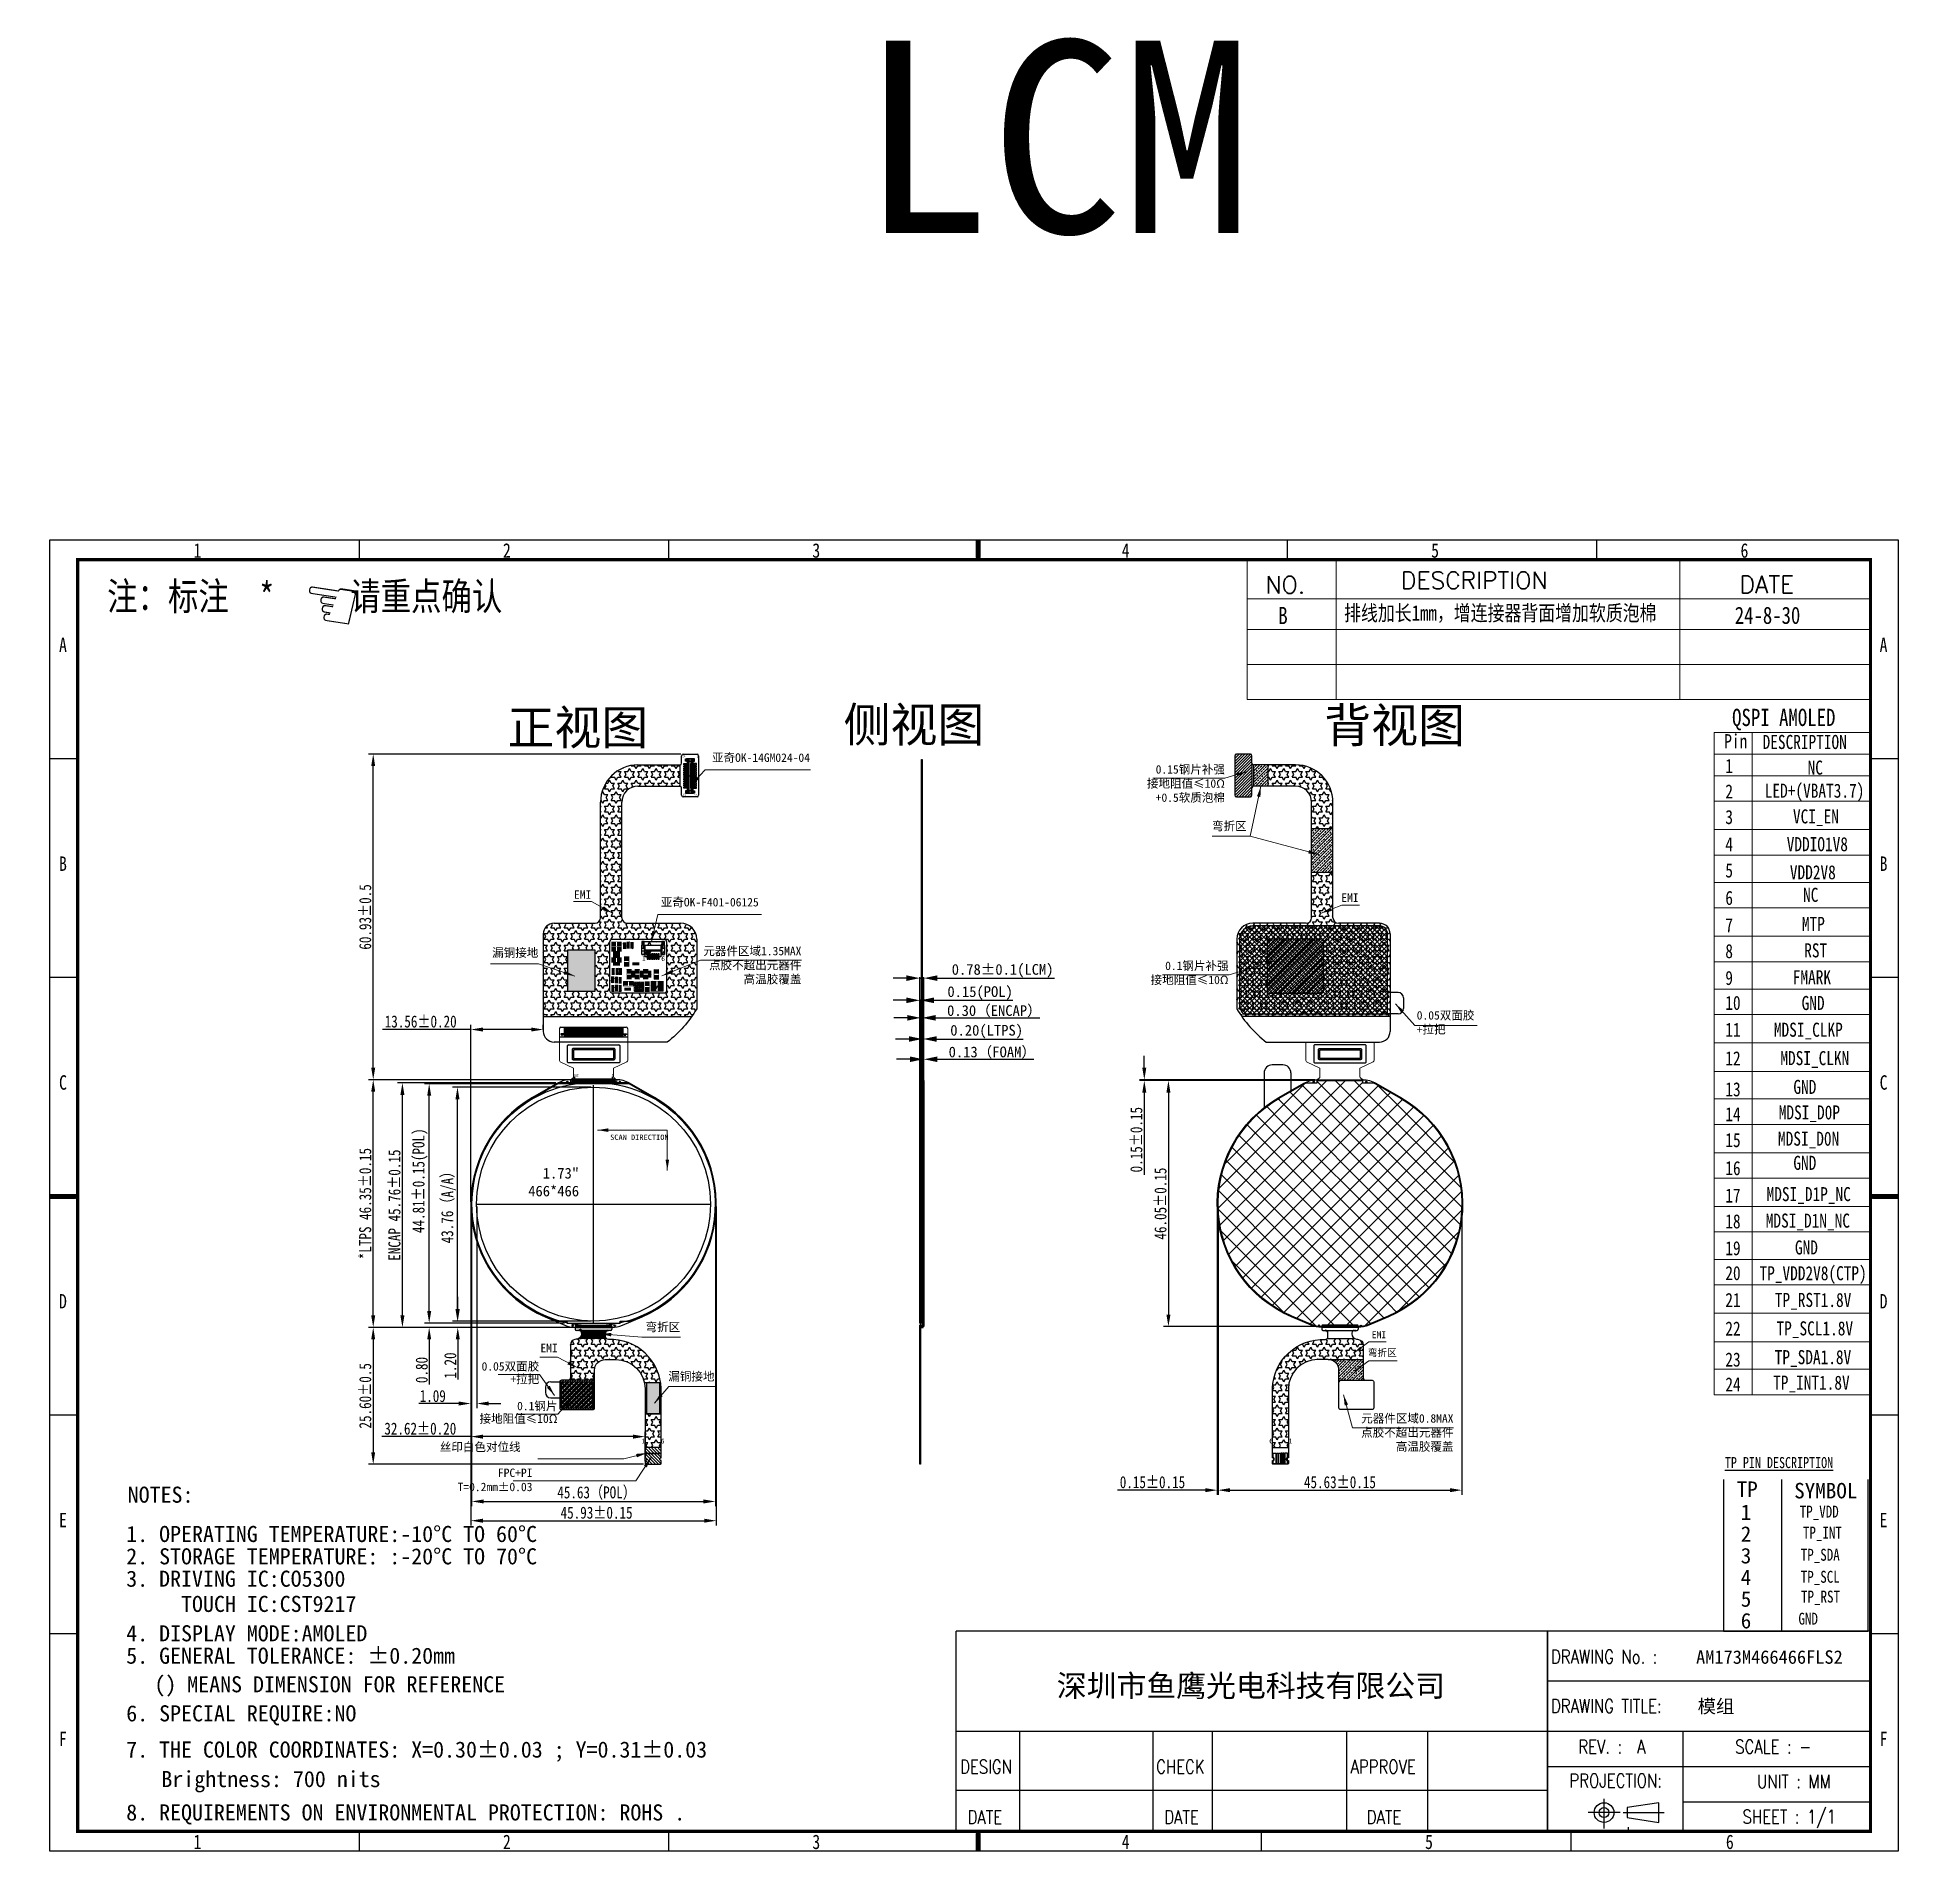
# Model space of a CAD drawing. Header units: inches. Extents: x 265 to 1423, y -753 to -394.
# Drawn here: x 595.2 to 945.7, y -753.2 to -411.5 of the extents above; entities that cross this region are included whole.
import ezdxf
from ezdxf.enums import TextEntityAlignment as Align

# ---------------------------------------------------------------- set-up
doc = ezdxf.new("R2010")
doc.units = ezdxf.units.IN
doc.header["$LTSCALE"] = 0.909449
doc.header["$MEASUREMENT"] = 0
doc.header["$PDMODE"] = 3
doc.header["$PDSIZE"] = 0.3125
doc.linetypes.add('CENTER', pattern=[0.6, 0.375, -0.075, 0.075, -0.075])
doc.linetypes.add('CENTER2', pattern=[1.125, 0.75, -0.125, 0.125, -0.125])
doc.layers.get('0').update_dxf_attribs({"linetype": 'CONTINUOUS'})
doc.layers.get('Defpoints').update_dxf_attribs({"linetype": 'CONTINUOUS'})
for name, color, linetype in [('01 Copper', 3, 'CONTINUOUS'), ('03 Solder resist', 6, 'CONTINUOUS'), ('04 Chip', 20, 'CONTINUOUS'), ('06 Cutline', 4, 'CONTINUOUS'), ('06_CUTLINE', 7, 'CONTINUOUS'), ('07 Potting', 132, 'CONTINUOUS'), ('07_POTTING', 7, 'CONTINUOUS'), ('09 Center_line', 1, 'CONTINUOUS'), ('13 OL no.', 190, 'CONTINUOUS'), ('14 OL name', 220, 'CONTINUOUS'), ('center', 1, 'CENTER'), ('DIM', 7, 'CONTINUOUS'), ('DIM（标注）', 3, 'CONTINUOUS'), ('FPC', 40, 'CONTINUOUS'), ('LCM FPC', 30, 'CONTINUOUS'), ('tableLine', 7, 'CONTINUOUS'), ('TOPLAYER', 1, 'CONTINUOUS'), ('TopOverlay', 2, 'CONTINUOUS'), ('TOPPASTE', 8, 'CONTINUOUS'), ('TOPSOLDER', 216, 'CONTINUOUS'), ('TP-FPC', 43, 'CONTINUOUS'), ('图框', 7, 'CONTINUOUS')]:
    doc.layers.add(name, color=color, linetype=linetype)
for name, color, linetype, lineweight in [('01_Copper', 3, 'CONTINUOUS', 0), ('中心线', 1, 'CENTER', 0), ('剖面', 7, 'CONTINUOUS', 13)]:
    doc.layers.add(name, color=color, linetype=linetype, lineweight=lineweight)
doc.styles.add('CCN-1', font='SimSun.ttf', dxfattribs={"width": 0.85})
doc.styles.add('MBC_Arial_Font', font='arial.ttf')
doc.styles.add('RD', font='ROMAND.shx', dxfattribs={"width": 0.8})
doc.styles.add('romans', font='romans.shx')
doc.styles.add('RS', font='txt.shx', dxfattribs={"width": 0.95})
doc.styles.get("Standard").update_dxf_attribs({"font": 'txt', "width": 0.8})
doc.styles.add('TITLE', font='arial.ttf')
doc.styles.add('XR', font='simhei.ttf')
doc.styles.add('中文', font='SimSun.ttf')
doc.styles.add('宋', font='SimSun.ttf', dxfattribs={"height": 2})
doc.styles.add('宋体', font='SimSun.ttf', dxfattribs={"width": 0.8})
doc.dimstyles.new('DIM-CCN', dxfattribs={"dimscale": 0.9, "dimtxt": 1.7, "dimasz": 1.8, "dimexe": 1.5, "dimexo": 0.5, "dimgap": 0.3, "dimtad": 1, "dimzin": 0, "dimdsep": 46, "dimtxsty": 'CCN-1', "dimblk": 'OPEN30', "dimcen": 0.05, "dimclrd": 256, "dimclre": 256, "dimclrt": 256, "dimadec": 0, "dimazin": 0, "dimtfac": 1, "dimtofl": 0, "dimtmove": 0, "dimatfit": 3, "dimldrblk": 'OPEN30', "dimfxl": 1, "dimtolj": 1, "dimtzin": 0, "dimlwd": -1, "dimlwe": -1, "dimarcsym": 0})
doc.dimstyles.new('DIMSTYLE_2$0', dxfattribs={"dimtxt": 1.2, "dimasz": 1.2, "dimexe": 0.18, "dimexo": 0.0625, "dimgap": 0.09, "dimtad": 1, "dimzin": 0, "dimdsep": 46, "dimtxsty": 'Standard', "dimblk": '_FILLED', "dimcen": 0.09, "dimclrd": 2, "dimclre": 2, "dimclrt": 2, "dimadec": 0, "dimazin": 0, "dimtp": 0.1, "dimtm": 0.1, "dimtfac": 1, "dimtmove": 0, "dimatfit": 3, "dimldrblk": '_FILLED', "dimfxl": 1, "dimtolj": 1, "dimtzin": 0, "dimarcsym": 0})
doc.dimstyles.new('ISO-25', dxfattribs={"dimtxt": 2.5, "dimasz": 2.5, "dimexe": 1.25, "dimexo": 0.625, "dimtad": 1, "dimtxsty": 'Standard', "dimcen": 2.5, "dimadec": 0, "dimazin": 0, "dimtfac": 1, "dimtmove": 0, "dimatfit": 3, "dimfxl": 1, "dimarcsym": 0})
doc.dimstyles.new('ISO-25$7', dxfattribs={"dimscale": 0.5, "dimtxt": 2.5, "dimasz": 2, "dimexe": 1.25, "dimexo": 0.625, "dimtad": 0, "dimdsep": 46, "dimtxsty": 'TITLE', "dimcen": 2.5, "dimclrd": 7, "dimclre": 256, "dimclrt": 7, "dimadec": 0, "dimazin": 0, "dimtfac": 1, "dimtmove": 0, "dimatfit": 0, "dimfxl": 1, "dimlwd": 9, "dimlwe": 9, "dimarcsym": 0})
doc.dimstyles.new('STANDARD$7', dxfattribs={"dimtxt": 1.5, "dimasz": 0.3, "dimexe": 0.25, "dimexo": 0.25, "dimgap": 0.25, "dimtad": 0, "dimzin": 0, "dimdsep": 46, "dimtxsty": 'Standard', "dimcen": 0.5, "dimclrd": 256, "dimclre": 5, "dimclrt": 256, "dimazin": 0, "dimtfac": 1, "dimtmove": 0, "dimatfit": 1, "dimfxl": 1, "dimtolj": 1, "dimtzin": 0, "dimlwd": -1, "dimarcsym": 0})

# ---------------------------------------------------------------- blocks, each defined once
blk = doc.blocks.new('A$C5D5B2502')
at = {"color": 3, "lineweight": 9, "extrusion": (0, 0, -1), "insert": (0.313, 2.205), "char_height": 2.2, "width": 1.7931, "attachment_point": 1, "text_direction": (0.707107, -0.707107, 0), "style": 'RS'}
blk.add_mtext('\\fWingdings|b0|i0|c2|p2;E', dxfattribs=at)
blk = doc.blocks.new('3')
at = {"layer": 'DIM', "extrusion": (0, 0, -1), "xscale": 1.882916887164354, "yscale": 1.882916887164354, "zscale": -1.882916887163784, "rotation": 180}
blk.add_blockref('A$C5D5B2502', (-1621.2, 1416.43), dxfattribs=at)
blk = doc.blocks.new('GVO3310')
at = {"color": 1}
for p, q in [((3745.23, -497.98), (3758.03, -497.98)), ((3755.74, -505.9), (3747.51, -505.9))]:
    blk.add_line(p, q, dxfattribs=at)
at = {"layer": '01 Copper'}
for p, q in [((3751.91, -506.48), (3751.91, -505.9)), ((3751.92, -505.9), (3751.92, -506.48))]:
    blk.add_line(p, q, dxfattribs=at)
for points in [[(3746.15, -496.19), (3746.15, -496.29), (3746.13, -496.32), (3746.13, -497.44), (3745.48, -497.44), (3745.48, -497.54), (3745.68, -497.54), (3745.68, -497.84), (3745.78, -497.84), (3745.78, -497.54), (3746.13, -497.54), (3746.13, -497.98)], [(3746.2, -497.98), (3746.2, -496.32), (3746.18, -496.29), (3746.18, -496.19)], [(3746.28, -496.19), (3746.28, -496.29), (3746.26, -496.32), (3746.26, -497.98)], [(3746.33, -497.98), (3746.33, -496.32), (3746.31, -496.29), (3746.31, -496.19)], [(3746.41, -496.19), (3746.41, -496.29), (3746.39, -496.32), (3746.39, -497.98)], [(3746.46, -497.98), (3746.46, -496.32), (3746.44, -496.29), (3746.44, -496.19)], [(3746.54, -496.19), (3746.54, -496.29), (3746.52, -496.32), (3746.52, -497.98)], [(3746.59, -497.98), (3746.59, -496.32), (3746.57, -496.29), (3746.57, -496.19)], [(3746.67, -496.19), (3746.67, -496.29), (3746.65, -496.32), (3746.65, -497.98)], [(3746.72, -497.98), (3746.72, -496.32), (3746.7, -496.29), (3746.7, -496.19)], [(3746.8, -496.19), (3746.8, -496.29), (3746.78, -496.32), (3746.78, -497.98)], [(3746.85, -497.98), (3746.85, -496.32), (3746.83, -496.29), (3746.83, -496.19)], [(3746.93, -496.19), (3746.93, -496.29), (3746.91, -496.32), (3746.91, -497.98)], [(3746.96, -496.19), (3746.96, -496.29), (3746.98, -496.32), (3746.98, -497.98)], [(3747.04, -497.98), (3747.04, -496.32), (3747.06, -496.29), (3747.06, -496.19)], [(3747.09, -496.19), (3747.09, -496.29), (3747.11, -496.32), (3747.11, -497.98)], [(3747.19, -496.19), (3747.19, -496.29), (3747.17, -496.32), (3747.17, -497.98)], [(3747.24, -497.98), (3747.24, -496.32), (3747.22, -496.29), (3747.22, -496.19)], [(3747.32, -496.19), (3747.32, -496.29), (3747.3, -496.32), (3747.3, -497.98)], [(3747.37, -497.98), (3747.37, -496.32), (3747.35, -496.29), (3747.35, -496.19)], [(3747.45, -496.19), (3747.45, -496.29), (3747.43, -496.32), (3747.43, -497.98)], [(3747.5, -497.98), (3747.5, -496.32), (3747.48, -496.29), (3747.48, -496.19)], [(3747.58, -496.19), (3747.58, -496.29), (3747.56, -496.32), (3747.56, -497.98)], [(3747.63, -497.98), (3747.63, -496.32), (3747.61, -496.29), (3747.61, -496.19)], [(3747.69, -497.98), (3747.69, -496.32), (3747.71, -496.29), (3747.71, -496.19)], [(3747.74, -496.19), (3747.74, -496.29), (3747.76, -496.32), (3747.76, -497.98)], [(3747.84, -496.19), (3747.84, -496.29), (3747.82, -496.32), (3747.82, -497.98)], [(3747.89, -497.98), (3747.89, -496.32), (3747.87, -496.29), (3747.87, -496.19)], [(3747.97, -496.19), (3747.97, -496.29), (3747.95, -496.32), (3747.95, -497.98)], [(3748.02, -497.98), (3748.02, -496.32), (3748, -496.29), (3748, -496.19)], [(3748.1, -496.19), (3748.1, -496.29), (3748.08, -496.32), (3748.08, -497.98)], [(3748.15, -497.98), (3748.15, -496.32), (3748.13, -496.29), (3748.13, -496.19)], [(3748.21, -497.98), (3748.21, -496.32), (3748.23, -496.29), (3748.23, -496.19)], [(3748.26, -496.19), (3748.26, -496.29), (3748.28, -496.32), (3748.28, -497.98)], [(3748.47, -497.98), (3748.47, -496.32), (3748.49, -496.29), (3748.49, -496.19)], [(3748.52, -496.19), (3748.52, -496.29), (3748.54, -496.32), (3748.54, -497.98)], [(3748.6, -497.98), (3748.6, -496.32), (3748.62, -496.29), (3748.62, -496.19)], [(3748.65, -496.19), (3748.65, -496.29), (3748.67, -496.32), (3748.67, -497.98)], [(3748.73, -497.98), (3748.73, -496.32), (3748.75, -496.29), (3748.75, -496.19)], [(3748.78, -496.19), (3748.78, -496.29), (3748.8, -496.32), (3748.8, -497.98)], [(3748.86, -497.98), (3748.86, -496.32), (3748.88, -496.29), (3748.88, -496.19)], [(3748.91, -496.19), (3748.91, -496.29), (3748.93, -496.32), (3748.93, -497.98)], [(3748.99, -497.98), (3748.99, -496.32), (3749.01, -496.29), (3749.01, -496.19)], [(3749.04, -496.19), (3749.04, -496.29), (3749.06, -496.32), (3749.06, -497.98)], [(3749.12, -497.98), (3749.12, -496.32), (3749.14, -496.29), (3749.14, -496.19)], [(3749.17, -496.19), (3749.17, -496.29), (3749.19, -496.32), (3749.19, -497.98)], [(3749.25, -497.98), (3749.25, -496.32), (3749.27, -496.29), (3749.27, -496.19)], [(3749.3, -496.19), (3749.3, -496.29), (3749.32, -496.32), (3749.32, -497.98)], [(3749.38, -497.98), (3749.38, -496.32), (3749.4, -496.29), (3749.4, -496.19)], [(3749.43, -496.19), (3749.43, -496.29), (3749.45, -496.32), (3749.45, -497.98)], [(3749.51, -497.98), (3749.51, -496.32), (3749.53, -496.29), (3749.53, -496.19)], [(3749.56, -496.19), (3749.56, -496.29), (3749.58, -496.32), (3749.58, -497.98)], [(3749.64, -497.98), (3749.64, -496.32), (3749.66, -496.29), (3749.66, -496.19)], [(3749.69, -496.19), (3749.69, -496.29), (3749.71, -496.32), (3749.71, -497.98)], [(3749.77, -497.98), (3749.77, -496.32), (3749.79, -496.29), (3749.79, -496.19)], [(3749.82, -496.19), (3749.82, -496.29), (3749.84, -496.32), (3749.84, -497.98)], [(3749.92, -496.19), (3749.92, -496.29), (3749.9, -496.32), (3749.9, -497.98)], [(3749.97, -497.98), (3749.97, -496.32), (3749.95, -496.29), (3749.95, -496.19)], [(3750.03, -497.98), (3750.03, -496.32), (3750.05, -496.29), (3750.05, -496.19)], [(3750.08, -496.19), (3750.08, -496.29), (3750.1, -496.32), (3750.1, -497.98)], [(3750.16, -497.98), (3750.16, -496.32), (3750.18, -496.29), (3750.18, -496.19)], [(3750.21, -496.19), (3750.21, -496.29), (3750.23, -496.32), (3750.23, -497.98)], [(3750.29, -497.98), (3750.29, -496.32), (3750.31, -496.29), (3750.31, -496.19)], [(3750.34, -496.19), (3750.34, -496.29), (3750.36, -496.32), (3750.36, -497.98)], [(3750.42, -497.98), (3750.42, -496.32), (3750.44, -496.29), (3750.44, -496.19)], [(3750.47, -496.19), (3750.47, -496.29), (3750.49, -496.32), (3750.49, -497.98)], [(3750.68, -497.98), (3750.68, -496.32), (3750.7, -496.29), (3750.7, -496.19)], [(3750.73, -496.19), (3750.73, -496.29), (3750.75, -496.32), (3750.75, -497.98)], [(3750.81, -497.98), (3750.81, -496.32), (3750.83, -496.29), (3750.83, -496.19)], [(3750.86, -496.19), (3750.86, -496.29), (3750.88, -496.32), (3750.88, -497.98)], [(3751.07, -497.98), (3751.07, -496.32), (3751.09, -496.29), (3751.09, -496.19)], [(3751.12, -496.19), (3751.12, -496.29), (3751.14, -496.32), (3751.14, -497.98)], [(3751.2, -497.98), (3751.2, -496.32), (3751.22, -496.29), (3751.22, -496.19)], [(3751.25, -496.19), (3751.25, -496.29), (3751.27, -496.32), (3751.27, -497.98)], [(3751.46, -497.98), (3751.46, -496.32), (3751.48, -496.29), (3751.48, -496.19)], [(3751.51, -496.19), (3751.51, -496.29), (3751.53, -496.32), (3751.53, -497.98)], [(3751.59, -497.98), (3751.59, -496.32), (3751.61, -496.29), (3751.61, -496.19)], [(3751.64, -496.19), (3751.64, -496.29), (3751.66, -496.32), (3751.66, -497.98)], [(3751.74, -496.19), (3751.74, -496.29), (3751.72, -496.32), (3751.72, -497.98)], [(3751.79, -497.98), (3751.79, -496.32), (3751.77, -496.29), (3751.77, -496.19)], [(3751.85, -497.98), (3751.85, -496.32), (3751.87, -496.29), (3751.87, -496.19)], [(3751.9, -496.19), (3751.9, -496.29), (3751.92, -496.32), (3751.92, -497.98)], [(3752.13, -496.19), (3752.13, -496.29), (3752.11, -496.32), (3752.11, -497.98)], [(3752.18, -497.98), (3752.18, -496.32), (3752.16, -496.29), (3752.16, -496.19)], [(3752.24, -497.98), (3752.24, -496.32), (3752.26, -496.29), (3752.26, -496.19)], [(3752.29, -496.19), (3752.29, -496.29), (3752.31, -496.32), (3752.31, -497.98)], [(3752.37, -497.98), (3752.37, -496.32), (3752.39, -496.29), (3752.39, -496.19)], [(3752.42, -496.19), (3752.42, -496.29), (3752.44, -496.32), (3752.44, -497.98)], [(3752.5, -497.98), (3752.5, -496.32), (3752.52, -496.29), (3752.52, -496.19)], [(3752.55, -496.19), (3752.55, -496.29), (3752.57, -496.32), (3752.57, -497.98)], [(3752.63, -497.98), (3752.63, -496.32), (3752.65, -496.29), (3752.65, -496.19)], [(3752.68, -496.19), (3752.68, -496.29), (3752.7, -496.32), (3752.7, -497.98)], [(3752.78, -496.19), (3752.78, -496.29), (3752.76, -496.32), (3752.76, -497.98)], [(3752.83, -497.98), (3752.83, -496.32), (3752.81, -496.29), (3752.81, -496.19)], [(3752.91, -496.19), (3752.91, -496.29), (3752.89, -496.32), (3752.89, -497.98)], [(3752.96, -497.98), (3752.96, -496.32), (3752.94, -496.29), (3752.94, -496.19)], [(3753.04, -496.19), (3753.04, -496.29), (3753.02, -496.32), (3753.02, -497.98)], [(3753.09, -497.98), (3753.09, -496.32), (3753.07, -496.29), (3753.07, -496.19)], [(3753.17, -496.19), (3753.17, -496.29), (3753.15, -496.32), (3753.15, -497.98)], [(3753.22, -497.98), (3753.22, -496.32), (3753.2, -496.29), (3753.2, -496.19)], [(3753.28, -497.98), (3753.28, -496.32), (3753.3, -496.29), (3753.3, -496.19)], [(3753.33, -496.19), (3753.33, -496.29), (3753.35, -496.32), (3753.35, -497.98)], [(3753.43, -496.19), (3753.43, -496.29), (3753.41, -496.32), (3753.41, -497.98)], [(3753.48, -497.98), (3753.48, -496.32), (3753.46, -496.29), (3753.46, -496.19)], [(3753.56, -496.19), (3753.56, -496.29), (3753.54, -496.32), (3753.54, -497.98)], [(3753.61, -497.98), (3753.61, -496.32), (3753.59, -496.29), (3753.59, -496.19)], [(3753.69, -496.19), (3753.69, -496.29), (3753.67, -496.32), (3753.67, -497.98)], [(3753.74, -497.98), (3753.74, -496.32), (3753.72, -496.29), (3753.72, -496.19)], [(3753.8, -497.98), (3753.8, -496.32), (3753.82, -496.29), (3753.82, -496.19)], [(3753.85, -496.19), (3753.85, -496.29), (3753.87, -496.32), (3753.87, -497.98)], [(3753.93, -497.98), (3753.93, -496.32), (3753.95, -496.29), (3753.95, -496.19)], [(3753.98, -496.19), (3753.98, -496.29), (3754, -496.32), (3754, -497.98)], [(3754.08, -496.19), (3754.08, -496.29), (3754.06, -496.32), (3754.06, -497.98)], [(3754.13, -497.98), (3754.13, -496.32), (3754.11, -496.29), (3754.11, -496.19)], [(3754.21, -496.19), (3754.21, -496.29), (3754.19, -496.32), (3754.19, -497.98)], [(3754.26, -497.98), (3754.26, -496.32), (3754.24, -496.29), (3754.24, -496.19)], [(3754.34, -496.19), (3754.34, -496.29), (3754.32, -496.32), (3754.32, -497.98)], [(3754.39, -497.98), (3754.39, -496.32), (3754.37, -496.29), (3754.37, -496.19)], [(3754.47, -496.19), (3754.47, -496.29), (3754.45, -496.32), (3754.45, -497.98)], [(3754.52, -497.98), (3754.52, -496.32), (3754.5, -496.29), (3754.5, -496.19)], [(3754.58, -497.98), (3754.58, -496.32), (3754.6, -496.29), (3754.6, -496.19)], [(3754.63, -496.19), (3754.63, -496.29), (3754.65, -496.32), (3754.65, -497.98)], [(3754.71, -497.98), (3754.71, -496.32), (3754.73, -496.29), (3754.73, -496.19)], [(3754.76, -496.19), (3754.76, -496.29), (3754.78, -496.32), (3754.78, -497.98)], [(3754.84, -497.98), (3754.84, -496.32), (3754.86, -496.29), (3754.86, -496.19)], [(3754.89, -496.19), (3754.89, -496.29), (3754.91, -496.32), (3754.91, -497.98)], [(3754.99, -496.19), (3754.99, -496.29), (3754.97, -496.32), (3754.97, -497.98)], [(3755.04, -497.98), (3755.04, -496.32), (3755.02, -496.29), (3755.02, -496.19)], [(3755.12, -496.19), (3755.12, -496.29), (3755.1, -496.32), (3755.1, -497.98)], [(3755.17, -497.98), (3755.17, -496.32), (3755.15, -496.29), (3755.15, -496.19)], [(3755.25, -496.19), (3755.25, -496.29), (3755.23, -496.32), (3755.23, -497.98)], [(3755.3, -497.98), (3755.3, -496.32), (3755.28, -496.29), (3755.28, -496.19)], [(3755.38, -496.19), (3755.38, -496.29), (3755.36, -496.32), (3755.36, -497.98)], [(3755.43, -497.98), (3755.43, -496.32), (3755.41, -496.29), (3755.41, -496.19)], [(3755.51, -496.19), (3755.51, -496.29), (3755.49, -496.32), (3755.49, -497.98)], [(3755.56, -497.98), (3755.56, -496.32), (3755.54, -496.29), (3755.54, -496.19)], [(3755.64, -496.19), (3755.64, -496.29), (3755.62, -496.32), (3755.62, -497.98)], [(3755.69, -497.98), (3755.69, -496.32), (3755.67, -496.29), (3755.67, -496.19)], [(3755.77, -496.19), (3755.77, -496.29), (3755.75, -496.32), (3755.75, -497.98)], [(3755.82, -497.98), (3755.82, -496.32), (3755.8, -496.29), (3755.8, -496.19)], [(3755.9, -496.19), (3755.9, -496.29), (3755.88, -496.32), (3755.88, -497.98)], [(3755.95, -497.98), (3755.95, -496.32), (3755.93, -496.29), (3755.93, -496.19)], [(3756.03, -496.19), (3756.03, -496.29), (3756.01, -496.32), (3756.01, -497.98)], [(3756.08, -497.98), (3756.08, -496.32), (3756.06, -496.29), (3756.06, -496.19)], [(3756.14, -497.98), (3756.14, -496.32), (3756.16, -496.29), (3756.16, -496.19)], [(3756.19, -496.19), (3756.19, -496.29), (3756.21, -496.32), (3756.21, -497.98)], [(3756.29, -496.19), (3756.29, -496.29), (3756.27, -496.32), (3756.27, -497.98)], [(3756.34, -497.98), (3756.34, -496.32), (3756.32, -496.29), (3756.32, -496.19)], [(3756.42, -496.19), (3756.42, -496.29), (3756.4, -496.32), (3756.4, -497.98)], [(3756.47, -497.98), (3756.47, -496.32), (3756.45, -496.29), (3756.45, -496.19)], [(3756.55, -496.19), (3756.55, -496.29), (3756.53, -496.32), (3756.53, -497.98)], [(3756.6, -497.98), (3756.6, -496.32), (3756.58, -496.29), (3756.58, -496.19)], [(3756.68, -496.19), (3756.68, -496.29), (3756.66, -496.32), (3756.66, -497.98)], [(3756.73, -497.98), (3756.73, -496.32), (3756.71, -496.29), (3756.71, -496.19)], [(3756.79, -497.98), (3756.79, -496.32), (3756.81, -496.29), (3756.81, -496.19)], [(3756.86, -497.98), (3756.86, -496.32), (3756.84, -496.29), (3756.84, -496.19)], [(3756.94, -496.19), (3756.94, -496.29), (3756.92, -496.32), (3756.92, -497.98)], [(3756.97, -496.19), (3756.97, -496.29), (3756.99, -496.32), (3756.99, -497.98)], [(3757.05, -497.98), (3757.05, -496.32), (3757.07, -496.29), (3757.07, -496.19)], [(3757.1, -496.19), (3757.1, -496.29), (3757.12, -496.32), (3757.12, -497.44), (3757.77, -497.44), (3757.77, -497.54), (3757.57, -497.54), (3757.57, -497.84), (3757.47, -497.84), (3757.47, -497.54), (3757.12, -497.54), (3757.12, -497.98)], [(3748.09, -505.9), (3748.09, -506.48)], [(3748.1, -506.48), (3748.1, -505.9)], [(3748.12, -505.9), (3748.12, -506.48)], [(3748.13, -506.48), (3748.13, -505.9)], [(3748.14, -505.9), (3748.14, -506.48)], [(3748.15, -505.9), (3748.15, -506.48)], [(3748.16, -506.48), (3748.16, -505.9)], [(3748.18, -505.9), (3748.18, -506.48)], [(3748.19, -506.48), (3748.19, -505.9)], [(3748.2, -505.9), (3748.2, -506.48)], [(3748.21, -506.48), (3748.21, -505.9)], [(3748.22, -505.9), (3748.22, -506.48)], [(3748.24, -505.9), (3748.24, -506.48)], [(3748.25, -506.48), (3748.25, -505.9)], [(3748.26, -505.9), (3748.26, -506.48)], [(3748.27, -506.48), (3748.27, -505.9)], [(3748.28, -505.9), (3748.28, -506.48)], [(3748.3, -505.9), (3748.3, -506.48)], [(3748.31, -506.48), (3748.31, -505.9)], [(3748.32, -505.9), (3748.32, -506.48)], [(3748.33, -506.48), (3748.33, -505.9)], [(3748.34, -505.9), (3748.34, -506.48)], [(3748.36, -506.48), (3748.36, -505.9)], [(3748.37, -506.48), (3748.37, -505.9)], [(3748.38, -505.9), (3748.38, -506.48)], [(3748.39, -506.48), (3748.39, -505.9)], [(3748.4, -505.9), (3748.4, -506.48)], [(3748.42, -506.48), (3748.42, -505.9)], [(3748.43, -505.9), (3748.43, -506.48)], [(3748.44, -506.48), (3748.44, -505.9)], [(3748.45, -505.9), (3748.45, -506.48)], [(3748.46, -506.48), (3748.46, -505.9)], [(3748.48, -505.9), (3748.48, -506.48)], [(3748.49, -506.48), (3748.49, -505.9)], [(3748.5, -505.9), (3748.5, -506.48)], [(3748.51, -506.48), (3748.51, -505.9)], [(3748.52, -505.9), (3748.52, -506.48)], [(3748.54, -506.48), (3748.54, -505.9)], [(3748.55, -505.9), (3748.55, -506.48)], [(3748.56, -506.48), (3748.56, -505.9)], [(3748.57, -505.9), (3748.57, -506.48)], [(3748.58, -506.48), (3748.58, -505.9)], [(3748.6, -505.9), (3748.6, -506.48)], [(3748.61, -506.48), (3748.61, -505.9)], [(3748.62, -505.9), (3748.62, -506.48)], [(3748.63, -506.48), (3748.63, -505.9)], [(3748.64, -505.9), (3748.64, -506.48)], [(3748.66, -506.48), (3748.66, -505.9)], [(3748.67, -505.9), (3748.67, -506.48)], [(3748.68, -506.48), (3748.68, -505.9)], [(3748.69, -505.9), (3748.69, -506.48)], [(3748.7, -506.48), (3748.7, -505.9)], [(3748.72, -505.9), (3748.72, -506.48)], [(3748.73, -506.48), (3748.73, -505.9)], [(3748.74, -505.9), (3748.74, -506.48)], [(3748.75, -506.48), (3748.75, -505.9)], [(3748.76, -505.9), (3748.76, -506.48)], [(3748.78, -506.48), (3748.78, -505.9)], [(3748.79, -505.9), (3748.79, -506.48)], [(3748.8, -506.48), (3748.8, -505.9)], [(3748.81, -505.9), (3748.81, -506.48)], [(3748.82, -506.48), (3748.82, -505.9)], [(3748.84, -505.9), (3748.84, -506.48)], [(3748.85, -506.48), (3748.85, -505.9)], [(3748.86, -505.9), (3748.86, -506.48)], [(3748.87, -506.48), (3748.87, -505.9)], [(3748.88, -505.9), (3748.88, -506.48)], [(3748.9, -506.48), (3748.9, -505.9)], [(3748.91, -505.9), (3748.91, -506.48)], [(3748.92, -506.48), (3748.92, -505.9)], [(3748.93, -505.9), (3748.93, -506.48)], [(3748.94, -506.48), (3748.94, -505.9)], [(3748.96, -505.9), (3748.96, -506.48)], [(3748.97, -506.48), (3748.97, -505.9)], [(3748.98, -505.9), (3748.98, -506.48)], [(3748.99, -506.48), (3748.99, -505.9)], [(3749, -505.9), (3749, -506.48)], [(3749.02, -506.48), (3749.02, -505.9)], [(3749.03, -505.9), (3749.03, -506.48)], [(3749.04, -506.48), (3749.04, -505.9)], [(3749.05, -505.9), (3749.05, -506.48)], [(3749.06, -506.48), (3749.06, -505.9)], [(3749.08, -505.9), (3749.08, -506.48)], [(3749.09, -506.48), (3749.09, -505.9)], [(3749.1, -505.9), (3749.1, -506.48)], [(3749.11, -506.48), (3749.11, -505.9)], [(3749.12, -505.9), (3749.12, -506.48)], [(3749.14, -506.48), (3749.14, -505.9)], [(3749.15, -505.9), (3749.15, -506.48)], [(3749.16, -506.48), (3749.16, -505.9)], [(3749.17, -505.9), (3749.17, -506.48)], [(3749.18, -506.48), (3749.18, -505.9)], [(3749.2, -505.9), (3749.2, -506.48)], [(3749.21, -506.48), (3749.21, -505.9)], [(3749.22, -505.9), (3749.22, -506.48)], [(3749.23, -506.48), (3749.23, -505.9)], [(3749.24, -505.9), (3749.24, -506.48)], [(3749.26, -506.48), (3749.26, -505.9)], [(3749.27, -505.9), (3749.27, -506.48)], [(3749.28, -506.48), (3749.28, -505.9)], [(3749.29, -505.9), (3749.29, -506.48)], [(3749.3, -506.48), (3749.3, -505.9)], [(3749.32, -505.9), (3749.32, -506.48)], [(3749.33, -506.48), (3749.33, -505.9)], [(3749.34, -505.9), (3749.34, -506.48)], [(3749.35, -506.48), (3749.35, -505.9)], [(3749.36, -505.9), (3749.36, -506.48)], [(3749.38, -506.48), (3749.38, -505.9)], [(3749.39, -505.9), (3749.39, -506.48)], [(3749.4, -506.48), (3749.4, -505.9)], [(3749.41, -505.9), (3749.41, -506.48)], [(3749.42, -506.48), (3749.42, -505.9)], [(3749.44, -505.9), (3749.44, -506.48)], [(3749.45, -506.48), (3749.45, -505.9)], [(3749.46, -505.9), (3749.46, -506.48)], [(3749.47, -506.48), (3749.47, -505.9)], [(3749.48, -505.9), (3749.48, -506.48)], [(3749.5, -506.48), (3749.5, -505.9)], [(3749.51, -505.9), (3749.51, -506.48)], [(3749.52, -506.48), (3749.52, -505.9)], [(3749.53, -505.9), (3749.53, -506.48)], [(3749.54, -506.48), (3749.54, -505.9)], [(3749.56, -505.9), (3749.56, -506.48)], [(3749.57, -506.48), (3749.57, -505.9)], [(3749.58, -505.9), (3749.58, -506.48)], [(3749.59, -506.48), (3749.59, -505.9)], [(3749.6, -505.9), (3749.6, -506.48)], [(3749.62, -506.48), (3749.62, -505.9)], [(3749.63, -505.9), (3749.63, -506.48)], [(3749.64, -506.48), (3749.64, -505.9)], [(3749.65, -505.9), (3749.65, -506.48)], [(3749.66, -506.48), (3749.66, -505.9)], [(3749.68, -505.9), (3749.68, -506.48)], [(3749.69, -506.48), (3749.69, -505.9)], [(3749.7, -505.9), (3749.7, -506.48)], [(3749.71, -506.48), (3749.71, -505.9)], [(3749.72, -505.9), (3749.72, -506.48)], [(3749.74, -506.48), (3749.74, -505.9)], [(3749.75, -505.9), (3749.75, -506.48)], [(3749.76, -506.48), (3749.76, -505.9)], [(3749.77, -505.9), (3749.77, -506.48)], [(3749.78, -506.48), (3749.78, -505.9)], [(3749.8, -505.9), (3749.8, -506.48)], [(3749.81, -506.48), (3749.81, -505.9)], [(3749.82, -505.9), (3749.82, -506.48)], [(3749.83, -506.48), (3749.83, -505.9)], [(3749.84, -505.9), (3749.84, -506.48)], [(3749.86, -506.48), (3749.86, -505.9)], [(3749.87, -505.9), (3749.87, -506.48)], [(3749.88, -506.48), (3749.88, -505.9)], [(3749.89, -505.9), (3749.89, -506.48)], [(3749.9, -506.48), (3749.9, -505.9)], [(3749.92, -505.9), (3749.92, -506.48)], [(3749.93, -506.48), (3749.93, -505.9)], [(3749.94, -505.9), (3749.94, -506.48)], [(3749.95, -506.48), (3749.95, -505.9)], [(3749.96, -505.9), (3749.96, -506.48)], [(3749.98, -506.48), (3749.98, -505.9)], [(3749.99, -505.9), (3749.99, -506.48)], [(3750, -506.48), (3750, -505.9)], [(3750.01, -505.9), (3750.01, -506.48)], [(3750.02, -506.48), (3750.02, -505.9)], [(3750.04, -505.9), (3750.04, -506.48)], [(3750.05, -506.48), (3750.05, -505.9)], [(3750.06, -505.9), (3750.06, -506.48)], [(3750.07, -506.48), (3750.07, -505.9)], [(3750.08, -505.9), (3750.08, -506.48)], [(3750.1, -506.48), (3750.1, -505.9)], [(3750.11, -505.9), (3750.11, -506.48)], [(3750.12, -506.48), (3750.12, -505.9)], [(3750.13, -505.9), (3750.13, -506.48)], [(3750.14, -506.48), (3750.14, -505.9)], [(3750.16, -505.9), (3750.16, -506.48)], [(3750.17, -506.48), (3750.17, -505.9)], [(3750.18, -505.9), (3750.18, -506.48)], [(3750.19, -506.48), (3750.19, -505.9)], [(3750.2, -505.9), (3750.2, -506.48)], [(3750.22, -506.48), (3750.22, -505.9)], [(3750.23, -505.9), (3750.23, -506.48)], [(3750.24, -506.48), (3750.24, -505.9)], [(3750.25, -505.9), (3750.25, -506.48)], [(3750.26, -506.48), (3750.26, -505.9)], [(3750.28, -505.9), (3750.28, -506.48)], [(3750.29, -506.48), (3750.29, -505.9)], [(3750.3, -505.9), (3750.3, -506.48)], [(3750.31, -506.48), (3750.31, -505.9)], [(3750.32, -505.9), (3750.32, -506.48)], [(3750.34, -506.48), (3750.34, -505.9)], [(3750.35, -505.9), (3750.35, -506.48)], [(3750.36, -506.48), (3750.36, -505.9)], [(3750.37, -505.9), (3750.37, -506.48)], [(3750.38, -506.48), (3750.38, -505.9)], [(3750.4, -505.9), (3750.4, -506.48)], [(3750.41, -506.48), (3750.41, -505.9)], [(3750.42, -505.9), (3750.42, -506.48)], [(3750.43, -506.48), (3750.43, -505.9)], [(3750.44, -505.9), (3750.44, -506.48)], [(3750.46, -506.48), (3750.46, -505.9)], [(3750.47, -505.9), (3750.47, -506.48)], [(3750.48, -506.48), (3750.48, -505.9)], [(3750.49, -505.9), (3750.49, -506.48)], [(3750.5, -506.48), (3750.5, -505.9)], [(3750.52, -505.9), (3750.52, -506.48)], [(3750.53, -506.48), (3750.53, -505.9)], [(3750.54, -505.9), (3750.54, -506.48)], [(3750.55, -506.48), (3750.55, -505.9)], [(3750.56, -505.9), (3750.56, -506.48)], [(3750.58, -506.48), (3750.58, -505.9)], [(3750.59, -505.9), (3750.59, -506.48)], [(3750.6, -506.48), (3750.6, -505.9)], [(3750.61, -505.9), (3750.61, -506.48)], [(3750.62, -506.48), (3750.62, -505.9)], [(3750.64, -505.9), (3750.64, -506.48)], [(3750.65, -506.48), (3750.65, -505.9)], [(3750.66, -505.9), (3750.66, -506.48)], [(3750.67, -506.48), (3750.67, -505.9)], [(3750.68, -505.9), (3750.68, -506.48)], [(3750.7, -506.48), (3750.7, -505.9)], [(3750.71, -505.9), (3750.71, -506.48)], [(3750.72, -506.48), (3750.72, -505.9)], [(3750.73, -505.9), (3750.73, -506.48)], [(3750.74, -506.48), (3750.74, -505.9)], [(3750.76, -505.9), (3750.76, -506.48)], [(3750.77, -506.48), (3750.77, -505.9)], [(3750.78, -505.9), (3750.78, -506.48)], [(3750.79, -506.48), (3750.79, -505.9)], [(3750.8, -505.9), (3750.8, -506.48)], [(3750.82, -506.48), (3750.82, -505.9)], [(3750.83, -505.9), (3750.83, -506.48)], [(3750.84, -506.48), (3750.84, -505.9)], [(3750.85, -505.9), (3750.85, -506.48)], [(3750.86, -506.48), (3750.86, -505.9)], [(3750.88, -505.9), (3750.88, -506.48)], [(3750.89, -506.48), (3750.89, -505.9)], [(3750.9, -505.9), (3750.9, -506.48)], [(3750.91, -506.48), (3750.91, -505.9)], [(3750.92, -505.9), (3750.92, -506.48)], [(3750.94, -506.48), (3750.94, -505.9)], [(3750.95, -505.9), (3750.95, -506.48)], [(3750.96, -506.48), (3750.96, -505.9)], [(3750.97, -505.9), (3750.97, -506.48)], [(3750.98, -506.48), (3750.98, -505.9)], [(3751, -505.9), (3751, -506.48)], [(3751.01, -506.48), (3751.01, -505.9)], [(3751.02, -505.9), (3751.02, -506.48)], [(3751.03, -506.48), (3751.03, -505.9)], [(3751.04, -505.9), (3751.04, -506.48)], [(3751.06, -506.48), (3751.06, -505.9)], [(3751.07, -505.9), (3751.07, -506.48)], [(3751.08, -506.48), (3751.08, -505.9)], [(3751.09, -505.9), (3751.09, -506.48)], [(3751.1, -506.48), (3751.1, -505.9)], [(3751.12, -505.9), (3751.12, -506.48)], [(3751.13, -506.48), (3751.13, -505.9)], [(3751.14, -505.9), (3751.14, -506.48)], [(3751.15, -506.48), (3751.15, -505.9)], [(3751.16, -505.9), (3751.16, -506.48)], [(3751.18, -506.48), (3751.18, -505.9)], [(3751.19, -506.48), (3751.19, -505.9)], [(3751.2, -505.9), (3751.2, -506.48)], [(3751.21, -505.9), (3751.21, -506.48)], [(3751.22, -506.48), (3751.22, -505.9)], [(3751.24, -506.48), (3751.24, -505.9)], [(3751.25, -505.9), (3751.25, -506.48)], [(3751.26, -505.9), (3751.26, -506.48)], [(3751.27, -506.48), (3751.27, -505.9)], [(3751.28, -505.9), (3751.28, -506.48)], [(3751.3, -506.48), (3751.3, -505.9)], [(3751.31, -505.9), (3751.31, -506.48)], [(3751.32, -506.48), (3751.32, -505.9)], [(3751.33, -505.9), (3751.33, -506.48)], [(3751.34, -506.48), (3751.34, -505.9)], [(3751.36, -505.9), (3751.36, -506.48)], [(3751.37, -506.48), (3751.37, -505.9)], [(3751.38, -505.9), (3751.38, -506.48)], [(3751.39, -506.48), (3751.39, -505.9)], [(3751.4, -505.9), (3751.4, -506.48)], [(3751.42, -506.48), (3751.42, -505.9)], [(3751.43, -505.9), (3751.43, -506.48)], [(3751.44, -506.48), (3751.44, -505.9)], [(3751.45, -505.9), (3751.45, -506.48)], [(3751.46, -506.48), (3751.46, -505.9)], [(3751.48, -505.9), (3751.48, -506.48)], [(3751.49, -506.48), (3751.49, -505.9)], [(3751.5, -506.48), (3751.5, -505.9)], [(3751.51, -505.9), (3751.51, -506.48)], [(3751.52, -505.9), (3751.52, -506.48)], [(3751.54, -506.48), (3751.54, -505.9)], [(3751.55, -505.9), (3751.55, -506.48)], [(3751.56, -506.48), (3751.56, -505.9)], [(3751.57, -505.9), (3751.57, -506.48)], [(3751.58, -506.48), (3751.58, -505.9)], [(3751.6, -505.9), (3751.6, -506.48)], [(3751.61, -506.48), (3751.61, -505.9)], [(3751.62, -505.9), (3751.62, -506.48)], [(3751.63, -506.48), (3751.63, -505.9)], [(3751.64, -506.48), (3751.64, -505.9)], [(3751.66, -505.9), (3751.66, -506.48)], [(3751.67, -505.9), (3751.67, -506.48)], [(3751.68, -506.48), (3751.68, -505.9)], [(3751.69, -505.9), (3751.69, -506.48)], [(3751.7, -506.48), (3751.7, -505.9)], [(3751.72, -505.9), (3751.72, -506.48)], [(3751.73, -506.48), (3751.73, -505.9)], [(3751.74, -505.9), (3751.74, -506.48)], [(3751.75, -506.48), (3751.75, -505.9)], [(3751.76, -505.9), (3751.76, -506.48)], [(3751.78, -506.48), (3751.78, -505.9)], [(3751.79, -505.9), (3751.79, -506.48)], [(3751.8, -506.48), (3751.8, -505.9)], [(3751.81, -505.9), (3751.81, -506.48)], [(3751.82, -506.48), (3751.82, -505.9)], [(3751.84, -505.9), (3751.84, -506.48)], [(3751.85, -506.48), (3751.85, -505.9)], [(3751.86, -505.9), (3751.86, -506.48)], [(3751.87, -506.48), (3751.87, -505.9)], [(3751.88, -505.9), (3751.88, -506.48)], [(3751.9, -506.48), (3751.9, -505.9)], [(3751.93, -505.9), (3751.93, -506.48)], [(3751.94, -506.48), (3751.94, -505.9)], [(3751.96, -505.9), (3751.96, -506.48)], [(3751.97, -505.9), (3751.97, -506.48)], [(3751.98, -506.48), (3751.98, -505.9)], [(3751.99, -506.48), (3751.99, -505.9)], [(3752, -505.9), (3752, -506.48)], [(3752.01, -506.48), (3752.01, -505.9)], [(3752.03, -506.48), (3752.03, -505.9)], [(3752.04, -505.9), (3752.04, -506.48)], [(3752.05, -505.9), (3752.05, -506.48)], [(3752.06, -506.48), (3752.06, -505.9)], [(3752.07, -505.9), (3752.07, -506.48)], [(3752.09, -506.48), (3752.09, -505.9)], [(3752.1, -505.9), (3752.1, -506.48)], [(3752.11, -506.48), (3752.11, -505.9)], [(3752.12, -505.9), (3752.12, -506.48)], [(3752.13, -506.48), (3752.13, -505.9)], [(3752.15, -505.9), (3752.15, -506.48)], [(3752.16, -506.48), (3752.16, -505.9)], [(3752.17, -505.9), (3752.17, -506.48)], [(3752.18, -506.48), (3752.18, -505.9)], [(3752.19, -505.9), (3752.19, -506.48)], [(3752.21, -506.48), (3752.21, -505.9)], [(3752.22, -505.9), (3752.22, -506.48)], [(3752.23, -506.48), (3752.23, -505.9)], [(3752.24, -505.9), (3752.24, -506.48)], [(3752.25, -506.48), (3752.25, -505.9)], [(3752.27, -505.9), (3752.27, -506.48)], [(3752.28, -506.48), (3752.28, -505.9)], [(3752.29, -505.9), (3752.29, -506.48)], [(3752.3, -506.48), (3752.3, -505.9)], [(3752.31, -505.9), (3752.31, -506.48)], [(3752.33, -506.48), (3752.33, -505.9)], [(3752.34, -505.9), (3752.34, -506.48)], [(3752.35, -506.48), (3752.35, -505.9)], [(3752.36, -505.9), (3752.36, -506.48)], [(3752.37, -506.48), (3752.37, -505.9)], [(3752.39, -505.9), (3752.39, -506.48)], [(3752.4, -506.48), (3752.4, -505.9)], [(3752.41, -505.9), (3752.41, -506.48)], [(3752.42, -506.48), (3752.42, -505.9)], [(3752.43, -505.9), (3752.43, -506.48)], [(3752.45, -506.48), (3752.45, -505.9)], [(3752.46, -505.9), (3752.46, -506.48)], [(3752.47, -506.48), (3752.47, -505.9)], [(3752.48, -505.9), (3752.48, -506.48)], [(3752.49, -506.48), (3752.49, -505.9)], [(3752.51, -505.9), (3752.51, -506.48)], [(3752.52, -506.48), (3752.52, -505.9)], [(3752.53, -505.9), (3752.53, -506.48)], [(3752.54, -506.48), (3752.54, -505.9)], [(3752.55, -505.9), (3752.55, -506.48)], [(3752.57, -506.48), (3752.57, -505.9)], [(3752.58, -505.9), (3752.58, -506.48)], [(3752.59, -506.48), (3752.59, -505.9)], [(3752.6, -505.9), (3752.6, -506.48)], [(3752.61, -506.48), (3752.61, -505.9)], [(3752.63, -505.9), (3752.63, -506.48)], [(3752.64, -506.48), (3752.64, -505.9)], [(3752.65, -505.9), (3752.65, -506.48)], [(3752.66, -506.48), (3752.66, -505.9)], [(3752.67, -505.9), (3752.67, -506.48)], [(3752.69, -506.48), (3752.69, -505.9)], [(3752.7, -505.9), (3752.7, -506.48)], [(3752.71, -506.48), (3752.71, -505.9)], [(3752.72, -505.9), (3752.72, -506.48)], [(3752.73, -506.48), (3752.73, -505.9)], [(3752.75, -505.9), (3752.75, -506.48)], [(3752.76, -506.48), (3752.76, -505.9)], [(3752.77, -505.9), (3752.77, -506.48)], [(3752.78, -506.48), (3752.78, -505.9)], [(3752.79, -505.9), (3752.79, -506.48)], [(3752.81, -506.48), (3752.81, -505.9)], [(3752.82, -505.9), (3752.82, -506.48)], [(3752.83, -506.48), (3752.83, -505.9)], [(3752.84, -505.9), (3752.84, -506.48)], [(3752.85, -506.48), (3752.85, -505.9)], [(3752.87, -505.9), (3752.87, -506.48)], [(3752.88, -506.48), (3752.88, -505.9)], [(3752.89, -505.9), (3752.89, -506.48)], [(3752.9, -506.48), (3752.9, -505.9)], [(3752.91, -505.9), (3752.91, -506.48)], [(3752.93, -506.48), (3752.93, -505.9)], [(3752.94, -505.9), (3752.94, -506.48)], [(3752.95, -506.48), (3752.95, -505.9)], [(3752.96, -505.9), (3752.96, -506.48)], [(3752.97, -506.48), (3752.97, -505.9)], [(3752.99, -505.9), (3752.99, -506.48)], [(3753, -506.48), (3753, -505.9)], [(3753.01, -505.9), (3753.01, -506.48)], [(3753.02, -506.48), (3753.02, -505.9)], [(3753.03, -505.9), (3753.03, -506.48)], [(3753.05, -506.48), (3753.05, -505.9)], [(3753.06, -505.9), (3753.06, -506.48)], [(3753.07, -506.48), (3753.07, -505.9)], [(3753.08, -505.9), (3753.08, -506.48)], [(3753.09, -506.48), (3753.09, -505.9)], [(3753.11, -505.9), (3753.11, -506.48)], [(3753.12, -506.48), (3753.12, -505.9)], [(3753.13, -505.9), (3753.13, -506.48)], [(3753.14, -506.48), (3753.14, -505.9)], [(3753.15, -505.9), (3753.15, -506.48)], [(3753.17, -506.48), (3753.17, -505.9)], [(3753.18, -505.9), (3753.18, -506.48)], [(3753.19, -506.48), (3753.19, -505.9)], [(3753.2, -505.9), (3753.2, -506.48)], [(3753.21, -506.48), (3753.21, -505.9)], [(3753.23, -505.9), (3753.23, -506.48)], [(3753.24, -506.48), (3753.24, -505.9)], [(3753.25, -505.9), (3753.25, -506.48)], [(3753.26, -506.48), (3753.26, -505.9)], [(3753.27, -505.9), (3753.27, -506.48)], [(3753.29, -506.48), (3753.29, -505.9)], [(3753.3, -505.9), (3753.3, -506.48)], [(3753.31, -506.48), (3753.31, -505.9)], [(3753.32, -505.9), (3753.32, -506.48)], [(3753.33, -506.48), (3753.33, -505.9)], [(3753.35, -505.9), (3753.35, -506.48)], [(3753.36, -506.48), (3753.36, -505.9)], [(3753.37, -505.9), (3753.37, -506.48)], [(3753.38, -506.48), (3753.38, -505.9)], [(3753.39, -505.9), (3753.39, -506.48)], [(3753.41, -506.48), (3753.41, -505.9)], [(3753.42, -505.9), (3753.42, -506.48)], [(3753.43, -506.48), (3753.43, -505.9)], [(3753.44, -505.9), (3753.44, -506.48)], [(3753.45, -506.48), (3753.45, -505.9)], [(3753.47, -505.9), (3753.47, -506.48)], [(3753.48, -506.48), (3753.48, -505.9)], [(3753.49, -505.9), (3753.49, -506.48)], [(3753.5, -506.48), (3753.5, -505.9)], [(3753.51, -505.9), (3753.51, -506.48)], [(3753.53, -506.48), (3753.53, -505.9)], [(3753.54, -505.9), (3753.54, -506.48)], [(3753.55, -506.48), (3753.55, -505.9)], [(3753.56, -505.9), (3753.56, -506.48)], [(3753.57, -506.48), (3753.57, -505.9)], [(3753.59, -505.9), (3753.59, -506.48)], [(3753.6, -506.48), (3753.6, -505.9)], [(3753.61, -505.9), (3753.61, -506.48)], [(3753.62, -506.48), (3753.62, -505.9)], [(3753.63, -505.9), (3753.63, -506.48)], [(3753.65, -506.48), (3753.65, -505.9)], [(3753.66, -505.9), (3753.66, -506.48)], [(3753.67, -506.48), (3753.67, -505.9)], [(3753.68, -505.9), (3753.68, -506.48)], [(3753.69, -506.48), (3753.69, -505.9)], [(3753.71, -505.9), (3753.71, -506.48)], [(3753.72, -506.48), (3753.72, -505.9)], [(3753.73, -505.9), (3753.73, -506.48)], [(3753.74, -506.48), (3753.74, -505.9)], [(3753.75, -505.9), (3753.75, -506.48)], [(3753.77, -506.48), (3753.77, -505.9)], [(3753.78, -505.9), (3753.78, -506.48)], [(3753.79, -506.48), (3753.79, -505.9)], [(3753.8, -505.9), (3753.8, -506.48)], [(3753.81, -506.48), (3753.81, -505.9)], [(3753.83, -505.9), (3753.83, -506.48)], [(3753.84, -506.48), (3753.84, -505.9)], [(3753.85, -505.9), (3753.85, -506.48)], [(3753.86, -506.48), (3753.86, -505.9)], [(3753.87, -505.9), (3753.87, -506.48)], [(3753.89, -506.48), (3753.89, -505.9)], [(3753.9, -505.9), (3753.9, -506.48)], [(3753.91, -506.48), (3753.91, -505.9)], [(3753.92, -505.9), (3753.92, -506.48)], [(3753.93, -506.48), (3753.93, -505.9)], [(3753.95, -505.9), (3753.95, -506.48)], [(3753.96, -506.48), (3753.96, -505.9)], [(3753.97, -505.9), (3753.97, -506.48)], [(3753.98, -506.48), (3753.98, -505.9)], [(3753.99, -505.9), (3753.99, -506.48)], [(3754.01, -506.48), (3754.01, -505.9)], [(3754.02, -505.9), (3754.02, -506.48)], [(3754.03, -506.48), (3754.03, -505.9)], [(3754.04, -505.9), (3754.04, -506.48)], [(3754.05, -506.48), (3754.05, -505.9)], [(3754.07, -505.9), (3754.07, -506.48)], [(3754.08, -506.48), (3754.08, -505.9)], [(3754.09, -505.9), (3754.09, -506.48)], [(3754.1, -506.48), (3754.1, -505.9)], [(3754.11, -505.9), (3754.11, -506.48)], [(3754.13, -506.48), (3754.13, -505.9)], [(3754.14, -505.9), (3754.14, -506.48)], [(3754.15, -506.48), (3754.15, -505.9)], [(3754.16, -505.9), (3754.16, -506.48)], [(3754.17, -506.48), (3754.17, -505.9)], [(3754.19, -505.9), (3754.19, -506.48)], [(3754.2, -506.48), (3754.2, -505.9)], [(3754.21, -505.9), (3754.21, -506.48)], [(3754.22, -506.48), (3754.22, -505.9)], [(3754.23, -505.9), (3754.23, -506.48)], [(3754.25, -506.48), (3754.25, -505.9)], [(3754.26, -505.9), (3754.26, -506.48)], [(3754.27, -506.48), (3754.27, -505.9)], [(3754.28, -505.9), (3754.28, -506.48)], [(3754.29, -506.48), (3754.29, -505.9)], [(3754.31, -505.9), (3754.31, -506.48)], [(3754.32, -506.48), (3754.32, -505.9)], [(3754.33, -505.9), (3754.33, -506.48)], [(3754.34, -506.48), (3754.34, -505.9)], [(3754.35, -505.9), (3754.35, -506.48)], [(3754.37, -506.48), (3754.37, -505.9)], [(3754.38, -505.9), (3754.38, -506.48)], [(3754.39, -506.48), (3754.39, -505.9)], [(3754.4, -505.9), (3754.4, -506.48)], [(3754.41, -506.48), (3754.41, -505.9)], [(3754.43, -505.9), (3754.43, -506.48)], [(3754.44, -506.48), (3754.44, -505.9)], [(3754.45, -505.9), (3754.45, -506.48)], [(3754.46, -506.48), (3754.46, -505.9)], [(3754.47, -505.9), (3754.47, -506.48)], [(3754.49, -506.48), (3754.49, -505.9)], [(3754.5, -505.9), (3754.5, -506.48)], [(3754.51, -506.48), (3754.51, -505.9)], [(3754.52, -505.9), (3754.52, -506.48)], [(3754.53, -506.48), (3754.53, -505.9)], [(3754.55, -505.9), (3754.55, -506.48)], [(3754.56, -506.48), (3754.56, -505.9)], [(3754.57, -505.9), (3754.57, -506.48)], [(3754.58, -506.48), (3754.58, -505.9)], [(3754.59, -505.9), (3754.59, -506.48)], [(3754.61, -506.48), (3754.61, -505.9)], [(3754.62, -505.9), (3754.62, -506.48)], [(3754.63, -506.48), (3754.63, -505.9)], [(3754.64, -505.9), (3754.64, -506.48)], [(3754.65, -506.48), (3754.65, -505.9)], [(3754.67, -505.9), (3754.67, -506.48)], [(3754.68, -506.48), (3754.68, -505.9)], [(3754.69, -505.9), (3754.69, -506.48)], [(3754.7, -506.48), (3754.7, -505.9)], [(3754.71, -505.9), (3754.71, -506.48)], [(3754.73, -506.48), (3754.73, -505.9)], [(3754.74, -505.9), (3754.74, -506.48)], [(3754.75, -506.48), (3754.75, -505.9)], [(3754.76, -505.9), (3754.76, -506.48)], [(3754.77, -506.48), (3754.77, -505.9)], [(3754.79, -505.9), (3754.79, -506.48)], [(3754.8, -506.48), (3754.8, -505.9)], [(3754.81, -505.9), (3754.81, -506.48)], [(3754.82, -506.48), (3754.82, -505.9)], [(3754.83, -505.9), (3754.83, -506.48)], [(3754.85, -506.48), (3754.85, -505.9)], [(3754.86, -505.9), (3754.86, -506.48)], [(3754.87, -506.48), (3754.87, -505.9)], [(3754.88, -505.9), (3754.88, -506.48)], [(3754.89, -505.9), (3754.89, -506.48)], [(3754.91, -506.48), (3754.91, -505.9)], [(3754.92, -505.9), (3754.92, -506.48)], [(3754.93, -506.48), (3754.93, -505.9)], [(3754.94, -505.9), (3754.94, -506.48)], [(3754.95, -506.48), (3754.95, -505.9)], [(3754.97, -506.48), (3754.97, -505.9)], [(3754.98, -505.9), (3754.98, -506.48)], [(3754.99, -506.48), (3754.99, -505.9)], [(3755, -505.9), (3755, -506.48)], [(3755.01, -506.48), (3755.01, -505.9)], [(3755.03, -505.9), (3755.03, -506.48)], [(3755.04, -505.9), (3755.04, -506.48)], [(3755.05, -506.48), (3755.05, -505.9)], [(3755.06, -505.9), (3755.06, -506.48)], [(3755.07, -506.48), (3755.07, -505.9)], [(3755.09, -505.9), (3755.09, -506.48)], [(3755.1, -506.48), (3755.1, -505.9)], [(3755.11, -506.48), (3755.11, -505.9)], [(3755.12, -506.48), (3755.12, -505.9)], [(3755.13, -505.9), (3755.13, -506.48)], [(3755.15, -506.48), (3755.15, -505.9)], [(3755.16, -505.9), (3755.16, -506.48)]]:
    blk.add_lwpolyline(points, dxfattribs=at)
at = {"layer": '01 Copper', "color": 3, "linetype": 'Continuous', "lineweight": 0}
for points in [[(3748.34, -497.98), (3748.34, -496.32), (3748.36, -496.29), (3748.36, -496.19)], [(3748.39, -496.19), (3748.39, -496.29), (3748.41, -496.32), (3748.41, -497.98)]]:
    blk.add_lwpolyline(points, dxfattribs=at)
at = {"layer": '01 Copper', "linetype": 'Continuous', "lineweight": 0}
for points in [[(3750.57, -496.19), (3750.57, -496.29), (3750.55, -496.32), (3750.55, -497.98)], [(3750.62, -497.98), (3750.62, -496.32), (3750.6, -496.29), (3750.6, -496.19)], [(3750.96, -496.19), (3750.96, -496.29), (3750.94, -496.32), (3750.94, -497.98)], [(3751.01, -497.98), (3751.01, -496.32), (3750.99, -496.29), (3750.99, -496.19)], [(3751.35, -496.19), (3751.35, -496.29), (3751.33, -496.32), (3751.33, -497.98)], [(3751.4, -497.98), (3751.4, -496.32), (3751.38, -496.29), (3751.38, -496.19)]]:
    blk.add_lwpolyline(points, dxfattribs=at)
at = {"layer": '01 Copper', "lineweight": 0}
for points in [[(3751.98, -497.98), (3751.98, -496.32), (3752, -496.29), (3752, -496.19)], [(3752.03, -496.19), (3752.03, -496.29), (3752.05, -496.32), (3752.05, -497.98)]]:
    blk.add_lwpolyline(points, dxfattribs=at)
at = {"layer": '01 Copper'}
for points in [[(3747.64, -506.18), (3747.7, -506.18), (3747.7, -506.25), (3747.77, -506.25), (3747.77, -506.31), (3747.7, -506.31), (3747.7, -506.38), (3747.64, -506.38), (3747.64, -506.31), (3747.57, -506.31), (3747.57, -506.25), (3747.64, -506.25)], [(3747.7, -506.11), (3747.7, -505.9), (3747.64, -505.9), (3747.64, -506.11)], [(3747.79, -506.11), (3747.79, -505.9), (3747.73, -505.9), (3747.73, -506.11)], [(3747.89, -506.11), (3747.89, -505.9), (3747.83, -505.9), (3747.83, -506.11)], [(3747.92, -505.9), (3747.94, -505.9), (3747.94, -506.48), (3747.92, -506.48)], [(3747.95, -505.9), (3747.96, -505.9), (3747.96, -506.48), (3747.95, -506.48)], [(3747.97, -505.9), (3747.98, -505.9), (3747.98, -506.48), (3747.97, -506.48)], [(3748, -505.9), (3748.01, -505.9), (3748.01, -506.48), (3748, -506.48)], [(3748.02, -505.9), (3748.03, -505.9), (3748.03, -506.48), (3748.02, -506.48)], [(3748.04, -505.9), (3748.06, -505.9), (3748.06, -506.48), (3748.04, -506.48)], [(3748.07, -505.9), (3748.08, -505.9), (3748.08, -506.48), (3748.07, -506.48)], [(3755.17, -506.48), (3755.17, -505.9), (3755.18, -505.9), (3755.18, -506.48)], [(3755.19, -506.48), (3755.19, -505.9), (3755.21, -505.9), (3755.21, -506.48)], [(3755.22, -506.48), (3755.22, -505.9), (3755.23, -505.9), (3755.23, -506.48)], [(3755.24, -506.48), (3755.24, -505.9), (3755.25, -505.9), (3755.25, -506.48)], [(3755.27, -506.48), (3755.27, -505.9), (3755.28, -505.9), (3755.28, -506.48)], [(3755.29, -506.48), (3755.29, -505.9), (3755.3, -505.9), (3755.3, -506.48)], [(3755.31, -506.48), (3755.31, -505.9), (3755.33, -505.9), (3755.33, -506.48)], [(3755.36, -506.11), (3755.36, -505.9), (3755.42, -505.9), (3755.42, -506.11)], [(3755.46, -506.11), (3755.46, -505.9), (3755.52, -505.9), (3755.52, -506.11)], [(3755.61, -506.18), (3755.55, -506.18), (3755.55, -506.25), (3755.48, -506.25), (3755.48, -506.31), (3755.55, -506.31), (3755.55, -506.38), (3755.61, -506.38), (3755.61, -506.31), (3755.68, -506.31), (3755.68, -506.25), (3755.61, -506.25)], [(3755.55, -506.11), (3755.55, -505.9), (3755.61, -505.9), (3755.61, -506.11)]]:
    blk.add_lwpolyline(points, close=True, dxfattribs=at)
at = {"layer": '03 Solder resist'}
blk.add_lwpolyline([(3747.81, -502.27), (3755.45, -502.27, 0.414214), (3755.65, -502.07), (3755.65, -500.38, 0.414214), (3755.45, -500.18), (3747.81, -500.18, 0.414214), (3747.61, -500.38), (3747.61, -502.07, 0.414214)], format="xyb", close=True, dxfattribs=at)
at = {"layer": '04 Chip'}
blk.add_lwpolyline([(3747.86, -502.02), (3755.4, -502.02), (3755.4, -500.43), (3747.86, -500.43)], close=True, dxfattribs=at)
at = {"layer": '06 Cutline', "lineweight": 0}
blk.add_lwpolyline([(3757.74, -502.74), (3755.38, -503.84), (3755.38, -505.49, 0.226485), (3755.47, -505.69), (3755.72, -505.89, 0.112553), (3755.82, -505.94, -0.347906), (3755.98, -506.13), (3755.98, -506.28, -0.414214), (3755.78, -506.48), (3747.48, -506.48, -0.414214), (3747.28, -506.28), (3747.28, -506.13, -0.345535), (3747.43, -505.94, 0.116429), (3747.53, -505.89), (3747.79, -505.67, 0.220246), (3747.88, -505.48), (3747.88, -503.84), (3745.51, -502.74, -0.291473), (3745.23, -502.28), (3745.23, -496.49, -0.414214), (3745.53, -496.19), (3757.73, -496.19, -0.414214), (3758.03, -496.49), (3758.03, -502.28, -0.291473), (3757.74, -502.74)], format="xyb", dxfattribs=at)
at = {"layer": '07 Potting'}
blk.add_lwpolyline([(3746.93, -499.49), (3756.33, -499.49, -0.414214), (3756.53, -499.69), (3756.53, -502.66, -0.414214), (3756.33, -502.86), (3746.93, -502.86, -0.414214), (3746.73, -502.66), (3746.73, -499.69, -0.414214)], format="xyb", close=True, dxfattribs=at)
at = {"layer": '09 Center_line', "linetype": 'Continuous', "lineweight": 0, "ltscale": 0.1}
for p, q in [((3747.55, -506.28), (3747.8, -506.28)), ((3747.67, -506.42), (3747.67, -506.14)), ((3755.45, -506.28), (3755.7, -506.28)), ((3755.58, -506.42), (3755.58, -506.14))]:
    blk.add_line(p, q, dxfattribs=at)
at = {"layer": '13 OL no.', "style": 'MBC_Arial_Font'}
for s, height, p in [('85', 0.05, (3746.17, -496.95)), ('84', 0.05, (3746.3, -496.95)), ('83', 0.05, (3746.43, -496.95)), ('82', 0.05, (3746.56, -496.95)), ('81', 0.05, (3746.69, -496.95)), ('80', 0.05, (3746.82, -496.95)), ('79', 0.05, (3746.95, -496.95)), ('78', 0.05, (3747.08, -496.95)), ('77', 0.05, (3747.21, -496.95)), ('76', 0.05, (3747.34, -496.95)), ('75', 0.05, (3747.47, -496.95)), ('74', 0.05, (3747.6, -496.95)), ('73', 0.05, (3747.73, -496.95)), ('72', 0.05, (3747.86, -496.95)), ('71', 0.05, (3747.99, -496.95)), ('70', 0.05, (3748.12, -496.95)), ('69', 0.05, (3748.25, -496.95)), ('68', 0.05, (3748.38, -496.95)), ('67', 0.05, (3748.51, -496.95)), ('66', 0.05, (3748.64, -496.95)), ('65', 0.05, (3748.77, -496.95)), ('64', 0.05, (3748.9, -496.95)), ('63', 0.05, (3749.03, -496.95)), ('62', 0.05, (3749.16, -496.95)), ('61', 0.05, (3749.29, -496.95)), ('60', 0.05, (3749.42, -496.95)), ('59', 0.05, (3749.55, -496.95)), ('58', 0.05, (3749.68, -496.95)), ('57', 0.05, (3749.81, -496.95)), ('56', 0.05, (3749.94, -496.95)), ('55', 0.05, (3750.07, -496.95)), ('54', 0.05, (3750.2, -496.95)), ('53', 0.05, (3750.33, -496.95)), ('52', 0.05, (3750.46, -496.95)), ('51', 0.05, (3750.59, -496.95)), ('50', 0.05, (3750.72, -496.95)), ('49', 0.05, (3750.85, -496.95)), ('48', 0.05, (3750.98, -496.95)), ('47', 0.05, (3751.11, -496.95)), ('46', 0.05, (3751.24, -496.95)), ('45', 0.05, (3751.37, -496.95)), ('44', 0.05, (3751.5, -496.95)), ('43', 0.05, (3751.63, -496.95)), ('42', 0.05, (3751.76, -496.95)), ('41', 0.05, (3751.89, -496.95)), ('40', 0.05, (3752.02, -496.95)), ('39', 0.05, (3752.15, -496.95)), ('38', 0.05, (3752.28, -496.95)), ('37', 0.05, (3752.41, -496.95)), ('36', 0.05, (3752.54, -496.95)), ('35', 0.05, (3752.67, -496.95)), ('34', 0.05, (3752.8, -496.95)), ('33', 0.05, (3752.93, -496.95)), ('32', 0.05, (3753.06, -496.95)), ('31', 0.05, (3753.19, -496.95)), ('30', 0.05, (3753.32, -496.95)), ('29', 0.05, (3753.45, -496.95)), ('28', 0.05, (3753.58, -496.95)), ('27', 0.05, (3753.71, -496.95)), ('26', 0.05, (3753.84, -496.95)), ('25', 0.05, (3753.97, -496.95)), ('24', 0.05, (3754.1, -496.95)), ('23', 0.05, (3754.23, -496.95)), ('22', 0.05, (3754.36, -496.95)), ('21', 0.05, (3754.49, -496.95)), ('20', 0.05, (3754.62, -496.95)), ('19', 0.05, (3754.75, -496.95)), ('18', 0.05, (3754.88, -496.95)), ('17', 0.05, (3755.01, -496.95)), ('16', 0.05, (3755.14, -496.95)), ('15', 0.05, (3755.27, -496.95)), ('14', 0.05, (3755.4, -496.95)), ('13', 0.05, (3755.53, -496.95)), ('12', 0.05, (3755.66, -496.95)), ('11', 0.05, (3755.79, -496.95)), ('10', 0.05, (3755.92, -496.95)), ('9', 0.05, (3756.05, -496.95)), ('8', 0.05, (3756.18, -496.95)), ('7', 0.05, (3756.31, -496.95)), ('6', 0.05, (3756.44, -496.95)), ('5', 0.05, (3756.57, -496.95)), ('4', 0.05, (3756.7, -496.95)), ('3', 0.05, (3756.83, -496.95)), ('2', 0.05, (3756.96, -496.95)), ('1', 0.05, (3757.09, -496.95)), ('295', 0.01, (3748.1, -506.19)), ('294', 0.01, (3748.12, -506.19)), ('293', 0.01, (3748.15, -506.19)), ('292', 0.01, (3748.17, -506.19)), ('291', 0.01, (3748.19, -506.19)), ('290', 0.01, (3748.22, -506.19)), ('289', 0.01, (3748.24, -506.19)), ('288', 0.01, (3748.27, -506.19)), ('287', 0.01, (3748.29, -506.19)), ('286', 0.01, (3748.31, -506.19)), ('285', 0.01, (3748.34, -506.19)), ('284', 0.01, (3748.36, -506.19)), ('283', 0.01, (3748.39, -506.19)), ('282', 0.01, (3748.41, -506.19)), ('281', 0.01, (3748.43, -506.19)), ('280', 0.01, (3748.46, -506.19)), ('279', 0.01, (3748.48, -506.19)), ('278', 0.01, (3748.51, -506.19)), ('277', 0.01, (3748.53, -506.19)), ('276', 0.01, (3748.55, -506.19)), ('275', 0.01, (3748.58, -506.19)), ('274', 0.01, (3748.6, -506.19)), ('273', 0.01, (3748.63, -506.19)), ('272', 0.01, (3748.65, -506.19)), ('271', 0.01, (3748.67, -506.19)), ('270', 0.01, (3748.7, -506.19)), ('269', 0.01, (3748.72, -506.19)), ('268', 0.01, (3748.75, -506.19)), ('267', 0.01, (3748.77, -506.19)), ('266', 0.01, (3748.79, -506.19)), ('265', 0.01, (3748.82, -506.19)), ('264', 0.01, (3748.84, -506.19)), ('263', 0.01, (3748.87, -506.19)), ('262', 0.01, (3748.89, -506.19)), ('261', 0.01, (3748.91, -506.19)), ('260', 0.01, (3748.94, -506.19)), ('259', 0.01, (3748.96, -506.19)), ('258', 0.01, (3748.99, -506.19)), ('257', 0.01, (3749.01, -506.19)), ('256', 0.01, (3749.03, -506.19)), ('255', 0.01, (3749.06, -506.19)), ('254', 0.01, (3749.08, -506.19)), ('253', 0.01, (3749.11, -506.19)), ('252', 0.01, (3749.13, -506.19)), ('251', 0.01, (3749.15, -506.19)), ('250', 0.01, (3749.18, -506.19)), ('249', 0.01, (3749.2, -506.19)), ('248', 0.01, (3749.23, -506.19)), ('247', 0.01, (3749.25, -506.19)), ('246', 0.01, (3749.27, -506.19)), ('245', 0.01, (3749.3, -506.19)), ('244', 0.01, (3749.32, -506.19)), ('243', 0.01, (3749.35, -506.19)), ('242', 0.01, (3749.37, -506.19)), ('241', 0.01, (3749.39, -506.19)), ('240', 0.01, (3749.42, -506.19)), ('239', 0.01, (3749.44, -506.19)), ('238', 0.01, (3749.47, -506.19)), ('237', 0.01, (3749.49, -506.19)), ('236', 0.01, (3749.51, -506.19)), ('235', 0.01, (3749.54, -506.19)), ('234', 0.01, (3749.56, -506.19)), ('233', 0.01, (3749.59, -506.19)), ('232', 0.01, (3749.61, -506.19)), ('231', 0.01, (3749.63, -506.19)), ('230', 0.01, (3749.66, -506.19)), ('229', 0.01, (3749.68, -506.19)), ('228', 0.01, (3749.71, -506.19)), ('227', 0.01, (3749.73, -506.19)), ('226', 0.01, (3749.75, -506.19)), ('225', 0.01, (3749.78, -506.19)), ('224', 0.01, (3749.8, -506.19)), ('223', 0.01, (3749.83, -506.19)), ('222', 0.01, (3749.85, -506.19)), ('221', 0.01, (3749.87, -506.19)), ('220', 0.01, (3749.9, -506.19)), ('219', 0.01, (3749.92, -506.19)), ('218', 0.01, (3749.95, -506.19)), ('217', 0.01, (3749.97, -506.19)), ('216', 0.01, (3749.99, -506.19)), ('215', 0.01, (3750.02, -506.19)), ('214', 0.01, (3750.04, -506.19)), ('213', 0.01, (3750.07, -506.19)), ('212', 0.01, (3750.09, -506.19)), ('211', 0.01, (3750.11, -506.19)), ('210', 0.01, (3750.14, -506.19)), ('209', 0.01, (3750.16, -506.19)), ('208', 0.01, (3750.19, -506.19)), ('207', 0.01, (3750.21, -506.19)), ('206', 0.01, (3750.23, -506.19)), ('205', 0.01, (3750.26, -506.19)), ('204', 0.01, (3750.28, -506.19)), ('203', 0.01, (3750.31, -506.19)), ('202', 0.01, (3750.33, -506.19)), ('201', 0.01, (3750.35, -506.19)), ('200', 0.01, (3750.38, -506.19)), ('199', 0.01, (3750.4, -506.19)), ('198', 0.01, (3750.43, -506.19)), ('197', 0.01, (3750.45, -506.19)), ('196', 0.01, (3750.47, -506.19)), ('195', 0.01, (3750.5, -506.19)), ('194', 0.01, (3750.52, -506.19)), ('193', 0.01, (3750.55, -506.19)), ('192', 0.01, (3750.57, -506.19)), ('191', 0.01, (3750.59, -506.19)), ('190', 0.01, (3750.62, -506.19)), ('189', 0.01, (3750.64, -506.19)), ('188', 0.01, (3750.67, -506.19)), ('187', 0.01, (3750.69, -506.19)), ('186', 0.01, (3750.71, -506.19)), ('185', 0.01, (3750.74, -506.19)), ('184', 0.01, (3750.76, -506.19)), ('183', 0.01, (3750.79, -506.19)), ('182', 0.01, (3750.81, -506.19)), ('181', 0.01, (3750.83, -506.19)), ('180', 0.01, (3750.86, -506.19)), ('179', 0.01, (3750.88, -506.19)), ('178', 0.01, (3750.91, -506.19)), ('177', 0.01, (3750.93, -506.19)), ('176', 0.01, (3750.95, -506.19)), ('175', 0.01, (3750.98, -506.19)), ('174', 0.01, (3751, -506.19)), ('173', 0.01, (3751.03, -506.19)), ('172', 0.01, (3751.05, -506.19)), ('171', 0.01, (3751.07, -506.19)), ('170', 0.01, (3751.1, -506.19)), ('169', 0.01, (3751.12, -506.19)), ('168', 0.01, (3751.15, -506.19)), ('167', 0.01, (3751.17, -506.19)), ('166', 0.01, (3751.19, -506.19)), ('165', 0.01, (3751.22, -506.19)), ('164', 0.01, (3751.24, -506.19)), ('163', 0.01, (3751.27, -506.19)), ('162', 0.01, (3751.29, -506.19)), ('161', 0.01, (3751.31, -506.19)), ('160', 0.01, (3751.34, -506.19)), ('159', 0.01, (3751.36, -506.19)), ('158', 0.01, (3751.39, -506.19)), ('157', 0.01, (3751.41, -506.19)), ('156', 0.01, (3751.43, -506.19)), ('155', 0.01, (3751.46, -506.19)), ('154', 0.01, (3751.48, -506.19)), ('153', 0.01, (3751.51, -506.19)), ('152', 0.01, (3751.53, -506.19)), ('151', 0.01, (3751.55, -506.19)), ('150', 0.01, (3751.58, -506.19)), ('149', 0.01, (3751.6, -506.19)), ('148', 0.01, (3751.63, -506.19)), ('147', 0.01, (3751.65, -506.19)), ('146', 0.01, (3751.67, -506.19)), ('145', 0.01, (3751.7, -506.19)), ('144', 0.01, (3751.72, -506.19)), ('143', 0.01, (3751.75, -506.19)), ('142', 0.01, (3751.77, -506.19)), ('141', 0.01, (3751.79, -506.19)), ('140', 0.01, (3751.82, -506.19)), ('139', 0.01, (3751.84, -506.19)), ('138', 0.01, (3751.87, -506.19)), ('137', 0.01, (3751.89, -506.19)), ('136', 0.01, (3751.91, -506.19)), ('135', 0.01, (3751.94, -506.19)), ('134', 0.01, (3751.96, -506.19)), ('133', 0.01, (3751.98, -506.19)), ('132', 0.01, (3752.01, -506.19)), ('131', 0.01, (3752.03, -506.19)), ('130', 0.01, (3752.06, -506.19)), ('129', 0.01, (3752.08, -506.19)), ('128', 0.01, (3752.1, -506.19)), ('127', 0.01, (3752.13, -506.19)), ('126', 0.01, (3752.15, -506.19)), ('125', 0.01, (3752.18, -506.19)), ('124', 0.01, (3752.2, -506.19)), ('123', 0.01, (3752.22, -506.19)), ('122', 0.01, (3752.25, -506.19)), ('121', 0.01, (3752.27, -506.19)), ('120', 0.01, (3752.3, -506.19)), ('119', 0.01, (3752.32, -506.19)), ('118', 0.01, (3752.34, -506.19)), ('117', 0.01, (3752.37, -506.19)), ('116', 0.01, (3752.39, -506.19)), ('115', 0.01, (3752.42, -506.19)), ('114', 0.01, (3752.44, -506.19)), ('113', 0.01, (3752.46, -506.19)), ('112', 0.01, (3752.49, -506.19)), ('111', 0.01, (3752.51, -506.19)), ('110', 0.01, (3752.54, -506.19)), ('109', 0.01, (3752.56, -506.19)), ('108', 0.01, (3752.58, -506.19)), ('107', 0.01, (3752.61, -506.19)), ('106', 0.01, (3752.63, -506.19)), ('105', 0.01, (3752.66, -506.19)), ('104', 0.01, (3752.68, -506.19)), ('103', 0.01, (3752.7, -506.19)), ('102', 0.01, (3752.73, -506.19)), ('101', 0.01, (3752.75, -506.19)), ('100', 0.01, (3752.78, -506.19)), ('99', 0.01, (3752.8, -506.19)), ('98', 0.01, (3752.82, -506.19)), ('97', 0.01, (3752.85, -506.19)), ('96', 0.01, (3752.87, -506.19)), ('95', 0.01, (3752.9, -506.19)), ('94', 0.01, (3752.92, -506.19)), ('93', 0.01, (3752.94, -506.19)), ('92', 0.01, (3752.97, -506.19)), ('91', 0.01, (3752.99, -506.19)), ('90', 0.01, (3753.02, -506.19)), ('89', 0.01, (3753.04, -506.19)), ('88', 0.01, (3753.06, -506.19)), ('87', 0.01, (3753.09, -506.19)), ('86', 0.01, (3753.11, -506.19)), ('85', 0.01, (3753.14, -506.19)), ('84', 0.01, (3753.16, -506.19)), ('83', 0.01, (3753.18, -506.19)), ('82', 0.01, (3753.21, -506.19)), ('81', 0.01, (3753.23, -506.19)), ('80', 0.01, (3753.26, -506.19)), ('79', 0.01, (3753.28, -506.19)), ('78', 0.01, (3753.3, -506.19)), ('77', 0.01, (3753.33, -506.19)), ('76', 0.01, (3753.35, -506.19)), ('75', 0.01, (3753.38, -506.19)), ('74', 0.01, (3753.4, -506.19)), ('73', 0.01, (3753.42, -506.19)), ('72', 0.01, (3753.45, -506.19)), ('71', 0.01, (3753.47, -506.19)), ('70', 0.01, (3753.5, -506.19)), ('69', 0.01, (3753.52, -506.19)), ('68', 0.01, (3753.54, -506.19)), ('67', 0.01, (3753.57, -506.19)), ('66', 0.01, (3753.59, -506.19)), ('65', 0.01, (3753.62, -506.19)), ('64', 0.01, (3753.64, -506.19)), ('63', 0.01, (3753.66, -506.19)), ('62', 0.01, (3753.69, -506.19)), ('61', 0.01, (3753.71, -506.19)), ('60', 0.01, (3753.74, -506.19)), ('59', 0.01, (3753.76, -506.19)), ('58', 0.01, (3753.78, -506.19)), ('57', 0.01, (3753.81, -506.19)), ('56', 0.01, (3753.83, -506.19)), ('55', 0.01, (3753.86, -506.19)), ('54', 0.01, (3753.88, -506.19)), ('53', 0.01, (3753.9, -506.19)), ('52', 0.01, (3753.93, -506.19)), ('51', 0.01, (3753.95, -506.19)), ('50', 0.01, (3753.98, -506.19)), ('49', 0.01, (3754, -506.19)), ('48', 0.01, (3754.02, -506.19)), ('47', 0.01, (3754.05, -506.19)), ('46', 0.01, (3754.07, -506.19)), ('45', 0.01, (3754.1, -506.19)), ('44', 0.01, (3754.12, -506.19)), ('43', 0.01, (3754.14, -506.19)), ('42', 0.01, (3754.17, -506.19)), ('41', 0.01, (3754.19, -506.19)), ('40', 0.01, (3754.22, -506.19)), ('39', 0.01, (3754.24, -506.19)), ('38', 0.01, (3754.26, -506.19)), ('37', 0.01, (3754.29, -506.19)), ('36', 0.01, (3754.31, -506.19)), ('35', 0.01, (3754.34, -506.19)), ('34', 0.01, (3754.36, -506.19)), ('33', 0.01, (3754.38, -506.19)), ('32', 0.01, (3754.41, -506.19)), ('31', 0.01, (3754.43, -506.19)), ('30', 0.01, (3754.46, -506.19)), ('29', 0.01, (3754.48, -506.19)), ('28', 0.01, (3754.5, -506.19)), ('27', 0.01, (3754.53, -506.19)), ('26', 0.01, (3754.55, -506.19)), ('25', 0.01, (3754.58, -506.19)), ('24', 0.01, (3754.6, -506.19)), ('23', 0.01, (3754.62, -506.19)), ('22', 0.01, (3754.65, -506.19)), ('21', 0.01, (3754.67, -506.19)), ('20', 0.01, (3754.7, -506.19)), ('19', 0.01, (3754.72, -506.19)), ('18', 0.01, (3754.74, -506.19)), ('17', 0.01, (3754.77, -506.19)), ('16', 0.01, (3754.79, -506.19)), ('15', 0.01, (3754.82, -506.19)), ('14', 0.01, (3754.84, -506.19)), ('13', 0.01, (3754.86, -506.19)), ('12', 0.01, (3754.89, -506.19)), ('11', 0.01, (3754.91, -506.19)), ('10', 0.01, (3754.94, -506.19)), ('9', 0.01, (3754.96, -506.19)), ('8', 0.01, (3754.98, -506.19)), ('7', 0.01, (3755.01, -506.19)), ('6', 0.01, (3755.03, -506.19)), ('5', 0.01, (3755.06, -506.19)), ('4', 0.01, (3755.08, -506.19)), ('3', 0.01, (3755.1, -506.19)), ('2', 0.01, (3755.13, -506.19)), ('1', 0.01, (3755.15, -506.19))]:
    blk.add_text(s, height=height, rotation=90, dxfattribs=at).set_placement(p, align=Align.MIDDLE_CENTER)
at = {"layer": '14 OL name', "style": 'MBC_Arial_Font'}
for s, height, p in [('FOF6', 0.05, (3746.17, -497.29)), ('FOF5', 0.05, (3746.3, -497.29)), ('FOF4', 0.05, (3746.43, -497.29)), ('ELVSS', 0.05, (3746.56, -497.29)), ('ELVSS', 0.05, (3746.69, -497.29)), ('ELVSS', 0.05, (3746.82, -497.29)), ('ELVSS', 0.05, (3746.95, -497.29)), ('Dummy', 0.05, (3747.08, -497.29)), ('ELVDD', 0.05, (3747.21, -497.29)), ('ELVDD', 0.05, (3747.34, -497.29)), ('ELVDD', 0.05, (3747.47, -497.29)), ('ELVDD', 0.05, (3747.6, -497.29)), ('DUMMY', 0.05, (3747.73, -497.29)), ('MTP_PWR', 0.05, (3747.86, -497.29)), ('AGND', 0.05, (3747.99, -497.29)), ('VGL', 0.05, (3748.12, -497.29)), ('DUMMY', 0.05, (3748.25, -497.29)), ('PVGL', 0.05, (3748.38, -497.29)), ('Dummy', 0.05, (3748.51, -497.29)), ('PVGH', 0.05, (3748.64, -497.29)), ('VGH', 0.05, (3748.77, -497.29)), ('C51P', 0.05, (3748.9, -497.29)), ('C51N', 0.05, (3749.03, -497.29)), ('C41N', 0.05, (3749.16, -497.29)), ('C41P', 0.05, (3749.29, -497.29)), ('C32N', 0.05, (3749.42, -497.29)), ('C32P', 0.05, (3749.55, -497.29)), ('C31N', 0.05, (3749.68, -497.29)), ('C31P', 0.05, (3749.81, -497.29)), ('AVDD', 0.05, (3749.94, -497.29)), ('C12N', 0.05, (3750.07, -497.29)), ('C12P', 0.05, (3750.2, -497.29)), ('C11N', 0.05, (3750.33, -497.29)), ('C11P', 0.05, (3750.46, -497.29)), ('AGND', 0.05, (3750.59, -497.29)), ('HSSI_D0_N', 0.05, (3750.72, -497.29)), ('HSSI_D0_P', 0.05, (3750.85, -497.29)), ('AGND', 0.05, (3750.98, -497.29)), ('HSSI_CLK_N', 0.05, (3751.11, -497.29)), ('HSSI_CLK_P', 0.05, (3751.24, -497.29)), ('AGND', 0.05, (3751.37, -497.29)), ('HSSI_D1_N', 0.05, (3751.5, -497.29)), ('HSSI_D1_P', 0.05, (3751.63, -497.29)), ('DGND', 0.05, (3751.76, -497.29)), ('DVDD', 0.05, (3751.89, -497.29)), ('VDDIO', 0.05, (3752.02, -497.29)), ('BSTM', 0.05, (3752.15, -497.29)), ('PSWAP ', 0.05, (3752.28, -497.29)), ('DSWAP ', 0.05, (3752.41, -497.29)), ('IM0', 0.05, (3752.54, -497.29)), ('IM1', 0.05, (3752.67, -497.29)), ('D[1]', 0.05, (3752.8, -497.29)), ('D[0]', 0.05, (3752.93, -497.29)), ('CSX', 0.05, (3753.06, -497.29)), ('WRX_SCL', 0.05, (3753.19, -497.29)), ('DCX', 0.05, (3753.32, -497.29)), ('SDI_RDX', 0.05, (3753.45, -497.29)), ('SDO', 0.05, (3753.58, -497.29)), ('RESX', 0.05, (3753.71, -497.29)), ('TE', 0.05, (3753.84, -497.29)), ('SWIRE', 0.05, (3753.97, -497.29)), ('TE1', 0.05, (3754.1, -497.29)), ('VCI', 0.05, (3754.23, -497.29)), ('VGMP', 0.05, (3754.36, -497.29)), ('VGSP', 0.05, (3754.49, -497.29)), ('VREF', 0.05, (3754.62, -497.29)), ('VCL', 0.05, (3754.75, -497.29)), ('ELVSS_INT', 0.05, (3754.88, -497.29)), ('Dummy', 0.05, (3755.01, -497.29)), ('ELVDD_INT', 0.05, (3755.14, -497.29)), ('Dummy', 0.05, (3755.27, -497.29)), ('VREFN', 0.05, (3755.4, -497.29)), ('Dummy', 0.05, (3755.53, -497.29)), ('ELVDD', 0.05, (3755.66, -497.29)), ('ELVDD', 0.05, (3755.79, -497.29)), ('ELVDD', 0.05, (3755.92, -497.29)), ('ELVDD', 0.05, (3756.05, -497.29)), ('Dummy', 0.05, (3756.18, -497.29)), ('ELVSS', 0.05, (3756.31, -497.29)), ('ELVSS', 0.05, (3756.44, -497.29)), ('ELVSS', 0.05, (3756.57, -497.29)), ('ELVSS', 0.05, (3756.7, -497.29)), ('FOF3', 0.05, (3756.83, -497.29)), ('FOF2', 0.05, (3756.96, -497.29)), ('FOF1', 0.05, (3757.09, -497.29)), ('FOG_R1', 0.01, (3748.1, -506.11)), ('FOG_R2', 0.01, (3748.12, -506.11)), ('ELVSS', 0.01, (3748.15, -506.11)), ('ELVSS', 0.01, (3748.17, -506.11)), ('ELVSS', 0.01, (3748.19, -506.11)), ('ELVSS', 0.01, (3748.22, -506.11)), ('Dummy', 0.01, (3748.24, -506.11)), ('Dummy', 0.01, (3748.27, -506.11)), ('ELVDD', 0.01, (3748.29, -506.11)), ('ELVDD', 0.01, (3748.31, -506.11)), ('ELVDD', 0.01, (3748.34, -506.11)), ('ELVDD', 0.01, (3748.36, -506.11)), ('Dummy', 0.01, (3748.39, -506.11)), ('S[4]', 0.01, (3748.41, -506.11)), ('S[5]', 0.01, (3748.43, -506.11)), ('S[6]', 0.01, (3748.46, -506.11)), ('S[7]', 0.01, (3748.48, -506.11)), ('S[8]', 0.01, (3748.51, -506.11)), ('S[9]', 0.01, (3748.53, -506.11)), ('S[10]', 0.01, (3748.55, -506.11)), ('S[11]', 0.01, (3748.58, -506.11)), ('S[12]', 0.01, (3748.6, -506.11)), ('S[13]', 0.01, (3748.63, -506.11)), ('S[14]', 0.01, (3748.65, -506.11)), ('S[15]', 0.01, (3748.67, -506.11)), ('S[16]', 0.01, (3748.7, -506.11)), ('S[17]', 0.01, (3748.72, -506.11)), ('S[18]', 0.01, (3748.75, -506.11)), ('S[19]', 0.01, (3748.77, -506.11)), ('S[20]', 0.01, (3748.79, -506.11)), ('S[21]', 0.01, (3748.82, -506.11)), ('S[22]', 0.01, (3748.84, -506.11)), ('S[23]', 0.01, (3748.87, -506.11)), ('S[24]', 0.01, (3748.89, -506.11)), ('S[25]', 0.01, (3748.91, -506.11)), ('S[26]', 0.01, (3748.94, -506.11)), ('S[27]', 0.01, (3748.96, -506.11)), ('S[28]', 0.01, (3748.99, -506.11)), ('S[29]', 0.01, (3749.01, -506.11)), ('S[30]', 0.01, (3749.03, -506.11)), ('S[31]', 0.01, (3749.06, -506.11)), ('S[32]', 0.01, (3749.08, -506.11)), ('S[33]', 0.01, (3749.11, -506.11)), ('S[34]', 0.01, (3749.13, -506.11)), ('S[35]', 0.01, (3749.15, -506.11)), ('S[36]', 0.01, (3749.18, -506.11)), ('S[37]', 0.01, (3749.2, -506.11)), ('S[38]', 0.01, (3749.23, -506.11)), ('S[39]', 0.01, (3749.25, -506.11)), ('S[40]', 0.01, (3749.27, -506.11)), ('S[41]', 0.01, (3749.3, -506.11)), ('S[42]', 0.01, (3749.32, -506.11)), ('S[43]', 0.01, (3749.35, -506.11)), ('S[44]', 0.01, (3749.37, -506.11)), ('S[45]', 0.01, (3749.39, -506.11)), ('S[46]', 0.01, (3749.42, -506.11)), ('S[47]', 0.01, (3749.44, -506.11)), ('S[48]', 0.01, (3749.47, -506.11)), ('S[49]', 0.01, (3749.49, -506.11)), ('S[50]', 0.01, (3749.51, -506.11)), ('S[51]', 0.01, (3749.54, -506.11)), ('S[52]', 0.01, (3749.56, -506.11)), ('S[53]', 0.01, (3749.59, -506.11)), ('S[54]', 0.01, (3749.61, -506.11)), ('S[55]', 0.01, (3749.63, -506.11)), ('S[56]', 0.01, (3749.66, -506.11)), ('S[57]', 0.01, (3749.68, -506.11)), ('S[58]', 0.01, (3749.71, -506.11)), ('S[59]', 0.01, (3749.73, -506.11)), ('S[60]', 0.01, (3749.75, -506.11)), ('S[61]', 0.01, (3749.78, -506.11)), ('S[62]', 0.01, (3749.8, -506.11)), ('S[63]', 0.01, (3749.83, -506.11)), ('S[64]', 0.01, (3749.85, -506.11)), ('S[65]', 0.01, (3749.87, -506.11)), ('S[66]', 0.01, (3749.9, -506.11)), ('S[67]', 0.01, (3749.92, -506.11)), ('S[68]', 0.01, (3749.95, -506.11)), ('S[69]', 0.01, (3749.97, -506.11)), ('S[70]', 0.01, (3749.99, -506.11)), ('S[71]', 0.01, (3750.02, -506.11)), ('S[72]', 0.01, (3750.04, -506.11)), ('S[73]', 0.01, (3750.07, -506.11)), ('S[74]', 0.01, (3750.09, -506.11)), ('S[75]', 0.01, (3750.11, -506.11)), ('S[76]', 0.01, (3750.14, -506.11)), ('S[77]', 0.01, (3750.16, -506.11)), ('S[78]', 0.01, (3750.19, -506.11)), ('S[79]', 0.01, (3750.21, -506.11)), ('S[80]', 0.01, (3750.23, -506.11)), ('S[81]', 0.01, (3750.26, -506.11)), ('S[82]', 0.01, (3750.28, -506.11)), ('S[83]', 0.01, (3750.31, -506.11)), ('S[84]', 0.01, (3750.33, -506.11)), ('S[85]', 0.01, (3750.35, -506.11)), ('S[86]', 0.01, (3750.38, -506.11)), ('S[87]', 0.01, (3750.4, -506.11)), ('S[88]', 0.01, (3750.43, -506.11)), ('S[89]', 0.01, (3750.45, -506.11)), ('S[90]', 0.01, (3750.47, -506.11)), ('S[91]', 0.01, (3750.5, -506.11)), ('S[92]', 0.01, (3750.52, -506.11)), ('S[93]', 0.01, (3750.55, -506.11)), ('S[94]', 0.01, (3750.57, -506.11)), ('S[95]', 0.01, (3750.59, -506.11)), ('S[96]', 0.01, (3750.62, -506.11)), ('S[97]', 0.01, (3750.64, -506.11)), ('S[98]', 0.01, (3750.67, -506.11)), ('S[99]', 0.01, (3750.69, -506.11)), ('S[100]', 0.01, (3750.71, -506.11)), ('S[101]', 0.01, (3750.74, -506.11)), ('S[102]', 0.01, (3750.76, -506.11)), ('S[103]', 0.01, (3750.79, -506.11)), ('S[104]', 0.01, (3750.81, -506.11)), ('S[105]', 0.01, (3750.83, -506.11)), ('S[106]', 0.01, (3750.86, -506.11)), ('S[107]', 0.01, (3750.88, -506.11)), ('S[108]', 0.01, (3750.91, -506.11)), ('S[109]', 0.01, (3750.93, -506.11)), ('S[110]', 0.01, (3750.95, -506.11)), ('S[111]', 0.01, (3750.98, -506.11)), ('S[112]', 0.01, (3751, -506.11)), ('S[113]', 0.01, (3751.03, -506.11)), ('S[114]', 0.01, (3751.05, -506.11)), ('S[115]', 0.01, (3751.07, -506.11)), ('S[116]', 0.01, (3751.1, -506.11)), ('S[117]', 0.01, (3751.12, -506.11)), ('S[118]', 0.01, (3751.15, -506.11)), ('S[119]', 0.01, (3751.17, -506.11)), ('S[120]', 0.01, (3751.19, -506.11)), ('Dummy', 0.01, (3751.22, -506.11)), ('PVGH', 0.01, (3751.24, -506.11)), ('Dummy', 0.01, (3751.27, -506.11)), ('Dummy', 0.01, (3751.29, -506.11)), ('PVGL', 0.01, (3751.31, -506.11)), ('Dummy', 0.01, (3751.34, -506.11)), ('EM_466', 0.01, (3751.36, -506.11)), ('Dummy', 0.01, (3751.39, -506.11)), ('SW_R[10]', 0.01, (3751.41, -506.11)), ('Dummy', 0.01, (3751.43, -506.11)), ('SW_R[9]', 0.01, (3751.46, -506.11)), ('Dummy', 0.01, (3751.48, -506.11)), ('SW_R[8]', 0.01, (3751.51, -506.11)), ('Dummy', 0.01, (3751.53, -506.11)), ('VSR_R[1]', 0.01, (3751.55, -506.11)), ('VSR_R[2]', 0.01, (3751.58, -506.11)), ('VSR_R[3]', 0.01, (3751.6, -506.11)), ('VSR_R[4]', 0.01, (3751.63, -506.11)), ('VSR_R[5]', 0.01, (3751.65, -506.11)), ('VSR_R[6]', 0.01, (3751.67, -506.11)), ('Dummy', 0.01, (3751.7, -506.11)), ('SW_L[1]', 0.01, (3751.72, -506.11)), ('Dummy', 0.01, (3751.75, -506.11)), ('SW_L[2]', 0.01, (3751.77, -506.11)), ('Dummy', 0.01, (3751.79, -506.11)), ('SW_L[3]', 0.01, (3751.82, -506.11)), ('Dummy', 0.01, (3751.84, -506.11)), ('Scan_466', 0.01, (3751.87, -506.11)), ('Dummy', 0.01, (3751.89, -506.11)), ('PVGH', 0.01, (3751.91, -506.11)), ('Dummy', 0.01, (3751.94, -506.11)), ('VREFN', 0.01, (3751.96, -506.11)), ('VREFN', 0.01, (3751.98, -506.11)), ('Dummy', 0.01, (3752.01, -506.11)), ('PVGL', 0.01, (3752.03, -506.11)), ('DUMMY', 0.01, (3752.06, -506.11)), ('S[121]', 0.01, (3752.08, -506.11)), ('S[122]', 0.01, (3752.1, -506.11)), ('S[123]', 0.01, (3752.13, -506.11)), ('S[124]', 0.01, (3752.15, -506.11)), ('S[125]', 0.01, (3752.18, -506.11)), ('S[126]', 0.01, (3752.2, -506.11)), ('S[127]', 0.01, (3752.22, -506.11)), ('S[128]', 0.01, (3752.25, -506.11)), ('S[129]', 0.01, (3752.27, -506.11)), ('S[130]', 0.01, (3752.3, -506.11)), ('S[131]', 0.01, (3752.32, -506.11)), ('S[132]', 0.01, (3752.34, -506.11)), ('S[133]', 0.01, (3752.37, -506.11)), ('S[134]', 0.01, (3752.39, -506.11)), ('S[135]', 0.01, (3752.42, -506.11)), ('S[136]', 0.01, (3752.44, -506.11)), ('S[137]', 0.01, (3752.46, -506.11)), ('S[138]', 0.01, (3752.49, -506.11)), ('S[139]', 0.01, (3752.51, -506.11)), ('S[140]', 0.01, (3752.54, -506.11)), ('S[141]', 0.01, (3752.56, -506.11)), ('S[142]', 0.01, (3752.58, -506.11)), ('S[143]', 0.01, (3752.61, -506.11)), ('S[144]', 0.01, (3752.63, -506.11)), ('S[145]', 0.01, (3752.66, -506.11)), ('S[146]', 0.01, (3752.68, -506.11)), ('S[147]', 0.01, (3752.7, -506.11)), ('S[148]', 0.01, (3752.73, -506.11)), ('S[149]', 0.01, (3752.75, -506.11)), ('S[150]', 0.01, (3752.78, -506.11)), ('S[151]', 0.01, (3752.8, -506.11)), ('S[152]', 0.01, (3752.82, -506.11)), ('S[153]', 0.01, (3752.85, -506.11)), ('S[154]', 0.01, (3752.87, -506.11)), ('S[155]', 0.01, (3752.9, -506.11)), ('S[156]', 0.01, (3752.92, -506.11)), ('S[157]', 0.01, (3752.94, -506.11)), ('S[158]', 0.01, (3752.97, -506.11)), ('S[159]', 0.01, (3752.99, -506.11)), ('S[160]', 0.01, (3753.02, -506.11)), ('S[161]', 0.01, (3753.04, -506.11)), ('S[162]', 0.01, (3753.06, -506.11)), ('S[163]', 0.01, (3753.09, -506.11)), ('S[164]', 0.01, (3753.11, -506.11)), ('S[165]', 0.01, (3753.14, -506.11)), ('S[166]', 0.01, (3753.16, -506.11)), ('S[167]', 0.01, (3753.18, -506.11)), ('S[168]', 0.01, (3753.21, -506.11)), ('S[169]', 0.01, (3753.23, -506.11)), ('S[170]', 0.01, (3753.26, -506.11)), ('S[171]', 0.01, (3753.28, -506.11)), ('S[172]', 0.01, (3753.3, -506.11)), ('S[173]', 0.01, (3753.33, -506.11)), ('S[174]', 0.01, (3753.35, -506.11)), ('S[175]', 0.01, (3753.38, -506.11)), ('S[176]', 0.01, (3753.4, -506.11)), ('S[177]', 0.01, (3753.42, -506.11)), ('S[178]', 0.01, (3753.45, -506.11)), ('S[179]', 0.01, (3753.47, -506.11)), ('S[180]', 0.01, (3753.5, -506.11)), ('S[181]', 0.01, (3753.52, -506.11)), ('S[182]', 0.01, (3753.54, -506.11)), ('S[183]', 0.01, (3753.57, -506.11)), ('S[184]', 0.01, (3753.59, -506.11)), ('S[185]', 0.01, (3753.62, -506.11)), ('S[186]', 0.01, (3753.64, -506.11)), ('S[187]', 0.01, (3753.66, -506.11)), ('S[188]', 0.01, (3753.69, -506.11)), ('S[189]', 0.01, (3753.71, -506.11)), ('S[190]', 0.01, (3753.74, -506.11)), ('S[191]', 0.01, (3753.76, -506.11)), ('S[192]', 0.01, (3753.78, -506.11)), ('S[193]', 0.01, (3753.81, -506.11)), ('S[194]', 0.01, (3753.83, -506.11)), ('S[195]', 0.01, (3753.86, -506.11)), ('S[196]', 0.01, (3753.88, -506.11)), ('S[197]', 0.01, (3753.9, -506.11)), ('S[198]', 0.01, (3753.93, -506.11)), ('S[199]', 0.01, (3753.95, -506.11)), ('S[200]', 0.01, (3753.98, -506.11)), ('S[201]', 0.01, (3754, -506.11)), ('S[202]', 0.01, (3754.02, -506.11)), ('S[203]', 0.01, (3754.05, -506.11)), ('S[204]', 0.01, (3754.07, -506.11)), ('S[205]', 0.01, (3754.1, -506.11)), ('S[206]', 0.01, (3754.12, -506.11)), ('S[207]', 0.01, (3754.14, -506.11)), ('S[208]', 0.01, (3754.17, -506.11)), ('S[209]', 0.01, (3754.19, -506.11)), ('S[210]', 0.01, (3754.22, -506.11)), ('S[211]', 0.01, (3754.24, -506.11)), ('S[212]', 0.01, (3754.26, -506.11)), ('S[213]', 0.01, (3754.29, -506.11)), ('S[214]', 0.01, (3754.31, -506.11)), ('S[215]', 0.01, (3754.34, -506.11)), ('S[216]', 0.01, (3754.36, -506.11)), ('S[217]', 0.01, (3754.38, -506.11)), ('S[218]', 0.01, (3754.41, -506.11)), ('S[219]', 0.01, (3754.43, -506.11)), ('S[220]', 0.01, (3754.46, -506.11)), ('S[221]', 0.01, (3754.48, -506.11)), ('S[222]', 0.01, (3754.5, -506.11)), ('S[223]', 0.01, (3754.53, -506.11)), ('S[224]', 0.01, (3754.55, -506.11)), ('S[225]', 0.01, (3754.58, -506.11)), ('S[226]', 0.01, (3754.6, -506.11)), ('S[227]', 0.01, (3754.62, -506.11)), ('S[228]', 0.01, (3754.65, -506.11)), ('S[229]', 0.01, (3754.67, -506.11)), ('S[230]', 0.01, (3754.7, -506.11)), ('S[231]', 0.01, (3754.72, -506.11)), ('S[232]', 0.01, (3754.74, -506.11)), ('S[233]', 0.01, (3754.77, -506.11)), ('S[234]', 0.01, (3754.79, -506.11)), ('S[235]', 0.01, (3754.82, -506.11)), ('S[236]', 0.01, (3754.84, -506.11)), ('Dummy', 0.01, (3754.86, -506.11)), ('ELVDD', 0.01, (3754.89, -506.11)), ('ELVDD', 0.01, (3754.91, -506.11)), ('ELVDD', 0.01, (3754.94, -506.11)), ('ELVDD', 0.01, (3754.96, -506.11)), ('Dummy', 0.01, (3754.98, -506.11)), ('Dummy', 0.01, (3755.01, -506.11)), ('ELVSS', 0.01, (3755.03, -506.11)), ('ELVSS', 0.01, (3755.06, -506.11)), ('ELVSS', 0.01, (3755.08, -506.11)), ('ELVSS', 0.01, (3755.1, -506.11)), ('FOG_L2', 0.01, (3755.13, -506.11)), ('FOG_L1', 0.01, (3755.15, -506.11))]:
    blk.add_text(s, height=height, rotation=90, dxfattribs=at).set_placement(p, align=Align.MIDDLE_CENTER)
blk = doc.blocks.new('*D140')
at = {"layer": 'Defpoints', "color": 0, "transparency": 16777216}
for p in [(673.75, -607.91), (699.22, -607.91), (699.22, -651.67)]:
    blk.add_point(p, dxfattribs=at)
at = {"layer": 'DIM（标注）', "transparency": 16777216}
for p, q in [((698.77, -607.91), (672.85, -607.91)), ((673.75, -649.42), (673.75, -610.16)), ((698.77, -651.67), (672.85, -651.67))]:
    blk.add_line(p, q, dxfattribs=at)
for points in [[(673.38, -610.16), (674.13, -610.16), (673.75, -607.91)], [(673.38, -649.42), (674.13, -649.42), (673.75, -651.67)]]:
    blk.add_solid(points, dxfattribs=at)
at = {"layer": 'DIM（标注）', "transparency": 16777216, "insert": (672.11, -629.79), "char_height": 2.25, "attachment_point": 5, "rotation": 90, "style": '宋体'}
blk.add_mtext('\\A1;43.76（A/A）', dxfattribs=at)
blk = doc.blocks.new('_Open30')
at = {"color": 0, "linetype": 'ByBlock', "lineweight": -2}
for p, q in [((-1, 0.27), (0, 0)), ((0, 0), (-1, -0.27)), ((0, 0), (-1, 0))]:
    blk.add_line(p, q, dxfattribs=at)
blk = doc.blocks.new('*D141')
at = {"layer": 'Defpoints', "color": 0, "transparency": 16777216}
for p in [(663.45, -607.11), (692.62, -607.11), (695.79, -652.87)]:
    blk.add_point(p, dxfattribs=at)
at = {"layer": 'DIM（标注）', "transparency": 16777216}
for p, q in [((692.17, -607.11), (662.55, -607.11)), ((663.45, -650.62), (663.45, -609.36)), ((695.34, -652.87), (662.55, -652.87))]:
    blk.add_line(p, q, dxfattribs=at)
for points in [[(663.08, -609.36), (663.83, -609.36), (663.45, -607.11)], [(663.08, -650.62), (663.83, -650.62), (663.45, -652.87)]]:
    blk.add_solid(points, dxfattribs=at)
at = {"layer": 'DIM（标注）', "transparency": 16777216, "insert": (661.97, -629.99), "char_height": 2.25, "attachment_point": 5, "rotation": 90, "style": '宋体'}
blk.add_mtext('\\A1;ENCAP 45.76%%P0.15', dxfattribs=at)
blk = doc.blocks.new('*D142')
at = {"layer": 'Defpoints', "color": 0, "transparency": 16777216}
for p in [(657.99, -606.52), (694.97, -606.52), (695.79, -652.87)]:
    blk.add_point(p, dxfattribs=at)
at = {"layer": 'DIM（标注）', "transparency": 16777216}
for p, q in [((694.52, -606.52), (657.09, -606.52)), ((657.99, -650.62), (657.99, -608.77)), ((695.34, -652.87), (657.09, -652.87))]:
    blk.add_line(p, q, dxfattribs=at)
for points in [[(657.61, -608.77), (658.36, -608.77), (657.99, -606.52)], [(657.61, -650.62), (658.36, -650.62), (657.99, -652.87)]]:
    blk.add_solid(points, dxfattribs=at)
at = {"layer": 'DIM（标注）', "transparency": 16777216, "insert": (656.5, -629.7), "char_height": 2.25, "attachment_point": 5, "rotation": 90, "style": '宋体'}
blk.add_mtext('\\A1;*LTPS 46.35%%P0.15', dxfattribs=at)
blk = doc.blocks.new('*D143')
at = {"layer": 'Defpoints', "color": 0, "transparency": 16777216}
for p in [(668.46, -607.26), (692.65, -607.26), (694.22, -652.07)]:
    blk.add_point(p, dxfattribs=at)
at = {"layer": 'DIM（标注）', "transparency": 16777216}
for p, q in [((692.2, -607.26), (667.56, -607.26)), ((668.46, -649.82), (668.46, -609.51)), ((693.77, -652.07), (667.56, -652.07))]:
    blk.add_line(p, q, dxfattribs=at)
for points in [[(668.09, -609.51), (668.84, -609.51), (668.46, -607.26)], [(668.09, -649.82), (668.84, -649.82), (668.46, -652.07)]]:
    blk.add_solid(points, dxfattribs=at)
at = {"layer": 'DIM（标注）', "transparency": 16777216, "insert": (666.76, -625.42), "char_height": 2.25, "attachment_point": 5, "rotation": 90, "style": '宋体'}
blk.add_mtext('\\A1;44.81%%P0.15(POL)', dxfattribs=at)
blk = doc.blocks.new('*D144')
at = {"layer": 'Defpoints', "color": 0, "transparency": 16777216}
for p in [(676.26, -629.79), (722.19, -629.79), (722.19, -689.04)]:
    blk.add_point(p, dxfattribs=at)
at = {"layer": 'DIM（标注）', "transparency": 16777216}
for p, q in [((676.26, -630.24), (676.26, -689.94)), ((722.19, -630.24), (722.19, -689.94)), ((678.51, -689.04), (719.94, -689.04))]:
    blk.add_line(p, q, dxfattribs=at)
for points in [[(678.51, -688.66), (678.51, -689.41), (676.26, -689.04)], [(719.94, -688.66), (719.94, -689.41), (722.19, -689.04)]]:
    blk.add_solid(points, dxfattribs=at)
at = {"layer": 'DIM（标注）', "transparency": 16777216, "insert": (699.79, -687.55), "char_height": 2.25, "attachment_point": 5, "style": '宋体'}
blk.add_mtext('\\A1;45.93{\\A1;%%P0.15}', dxfattribs=at)
blk = doc.blocks.new('*D145')
at = {"layer": 'Defpoints', "color": 0, "transparency": 16777216}
for p in [(676.26, -629.79), (677.35, -629.79), (677.35, -667.11)]:
    blk.add_point(p, dxfattribs=at)
at = {"layer": 'DIM（标注）', "transparency": 16777216}
for p, q in [((676.26, -630.24), (676.26, -668.01)), ((677.35, -630.24), (677.35, -668.01)), ((674.01, -667.11), (666.5, -667.11)), ((679.6, -667.11), (681.85, -667.11))]:
    blk.add_line(p, q, dxfattribs=at)
for points in [[(674.01, -666.74), (674.01, -667.49), (676.26, -667.11)], [(679.6, -666.74), (679.6, -667.49), (677.35, -667.11)]]:
    blk.add_solid(points, dxfattribs=at)
at = {"layer": 'DIM（标注）', "transparency": 16777216, "insert": (669.13, -665.72), "char_height": 2.25, "attachment_point": 5, "style": '宋体'}
blk.add_mtext('\\A1;1.09', dxfattribs=at)
blk = doc.blocks.new('*D146')
at = {"layer": 'Defpoints', "color": 0, "transparency": 16777216}
for p in [(676.41, -629.79), (722.04, -629.79), (722.04, -685.44)]:
    blk.add_point(p, dxfattribs=at)
at = {"layer": 'DIM（标注）', "transparency": 16777216}
for p, q in [((676.41, -630.24), (676.41, -686.34)), ((722.04, -630.24), (722.04, -686.34)), ((678.66, -685.44), (719.79, -685.44))]:
    blk.add_line(p, q, dxfattribs=at)
for points in [[(678.66, -685.06), (678.66, -685.81), (676.41, -685.44)], [(719.79, -685.06), (719.79, -685.81), (722.04, -685.44)]]:
    blk.add_solid(points, dxfattribs=at)
at = {"layer": 'DIM（标注）', "transparency": 16777216, "insert": (699.79, -683.88), "char_height": 2.25, "attachment_point": 5, "style": '宋体'}
blk.add_mtext('\\A1;45.63（POL）', dxfattribs=at)
blk = doc.blocks.new('*D147')
at = {"layer": 'Defpoints', "color": 0, "transparency": 16777216}
for p in [(695.79, -652.87), (657.99, -678.47), (709.03, -678.47)]:
    blk.add_point(p, dxfattribs=at)
at = {"layer": 'DIM（标注）', "transparency": 16777216}
for p, q in [((695.34, -652.87), (657.09, -652.87)), ((657.99, -655.12), (657.99, -676.22)), ((708.58, -678.47), (657.09, -678.47))]:
    blk.add_line(p, q, dxfattribs=at)
for points in [[(657.61, -655.12), (658.36, -655.12), (657.99, -652.87)], [(657.61, -676.22), (658.36, -676.22), (657.99, -678.47)]]:
    blk.add_solid(points, dxfattribs=at)
at = {"layer": 'DIM（标注）', "transparency": 16777216, "insert": (656.5, -665.67), "char_height": 2.25, "attachment_point": 5, "rotation": 90, "style": '宋体'}
blk.add_mtext('\\A1;25.60±0.5', dxfattribs=at)
blk = doc.blocks.new('*D148')
at = {"layer": 'Defpoints', "color": 0, "transparency": 16777216}
for p in [(657.99, -545.59), (715.99, -545.59), (694.97, -606.52)]:
    blk.add_point(p, dxfattribs=at)
at = {"layer": 'DIM（标注）', "transparency": 16777216}
for p, q in [((715.54, -545.59), (657.09, -545.59)), ((657.99, -604.27), (657.99, -547.84)), ((694.52, -606.52), (657.09, -606.52))]:
    blk.add_line(p, q, dxfattribs=at)
for points in [[(657.61, -547.84), (658.36, -547.84), (657.99, -545.59)], [(657.61, -604.27), (658.36, -604.27), (657.99, -606.52)]]:
    blk.add_solid(points, dxfattribs=at)
at = {"layer": 'DIM（标注）', "transparency": 16777216, "insert": (656.5, -576.06), "char_height": 2.25, "attachment_point": 5, "rotation": 90, "style": '宋体'}
blk.add_mtext('\\A1;60.93%%P0.5', dxfattribs=at)
blk = doc.blocks.new('*D149')
at = {"layer": 'Defpoints', "color": 0, "transparency": 16777216}
for p in [(668.46, -652.87), (694.22, -652.07), (695.79, -652.87)]:
    blk.add_point(p, dxfattribs=at)
at = {"layer": 'DIM（标注）', "transparency": 16777216}
for p, q in [((668.46, -649.82), (668.46, -647.57)), ((693.77, -652.07), (667.56, -652.07)), ((695.34, -652.87), (667.56, -652.87)), ((668.46, -655.12), (668.46, -663.56))]:
    blk.add_line(p, q, dxfattribs=at)
for points in [[(668.09, -649.82), (668.84, -649.82), (668.46, -652.07)], [(668.09, -655.12), (668.84, -655.12), (668.46, -652.87)]]:
    blk.add_solid(points, dxfattribs=at)
at = {"layer": 'DIM（标注）', "transparency": 16777216, "insert": (667.07, -660.84), "char_height": 2.25, "attachment_point": 5, "rotation": 90, "style": '宋体'}
blk.add_mtext('\\A1;0.80', dxfattribs=at)
blk = doc.blocks.new('*D150')
at = {"layer": 'Defpoints', "color": 0, "transparency": 16777216}
for p in [(699.22, -651.67), (673.81, -652.87), (695.79, -652.87)]:
    blk.add_point(p, dxfattribs=at)
at = {"layer": 'DIM（标注）', "transparency": 16777216}
for p, q in [((673.81, -649.42), (673.81, -647.17)), ((698.77, -651.67), (672.91, -651.67)), ((695.34, -652.87), (672.91, -652.87)), ((673.81, -655.12), (673.81, -662.64))]:
    blk.add_line(p, q, dxfattribs=at)
for points in [[(673.44, -649.42), (674.19, -649.42), (673.81, -651.67)], [(673.44, -655.12), (674.19, -655.12), (673.81, -652.87)]]:
    blk.add_solid(points, dxfattribs=at)
at = {"layer": 'DIM（标注）', "transparency": 16777216, "insert": (672.42, -660), "char_height": 2.25, "attachment_point": 5, "rotation": 90, "style": '宋体'}
blk.add_mtext('\\A1;1.20', dxfattribs=at)
blk = doc.blocks.new('*D151')
at = {"layer": 'Defpoints', "color": 0, "transparency": 16777216}
for p in [(689.82, -597.13), (689.82, -597.48), (676.26, -629.79)]:
    blk.add_point(p, dxfattribs=at)
at = {"layer": 'DIM（标注）', "transparency": 16777216}
for p, q in [((676.26, -597.13), (659.73, -597.13)), ((676.26, -629.34), (676.26, -596.23)), ((687.57, -597.13), (678.51, -597.13)), ((689.82, -597.03), (689.82, -596.23))]:
    blk.add_line(p, q, dxfattribs=at)
for points in [[(678.51, -596.75), (678.51, -597.5), (676.26, -597.13)], [(687.57, -596.75), (687.57, -597.5), (689.82, -597.13)]]:
    blk.add_solid(points, dxfattribs=at)
at = {"layer": 'DIM（标注）', "transparency": 16777216, "insert": (666.87, -595.64), "char_height": 2.25, "attachment_point": 5, "style": '宋体'}
blk.add_mtext('\\A1;13.56±0.20', dxfattribs=at)
blk = doc.blocks.new('*D152')
at = {"layer": 'Defpoints', "color": 0, "transparency": 16777216}
for p in [(676.26, -629.79), (708.88, -673.3), (708.88, -678.32)]:
    blk.add_point(p, dxfattribs=at)
at = {"layer": 'DIM（标注）', "transparency": 16777216}
for p, q in [((676.26, -630.24), (676.26, -674.2)), ((708.88, -677.87), (708.88, -672.4)), ((676.26, -673.3), (659.59, -673.3)), ((706.63, -673.3), (678.51, -673.3))]:
    blk.add_line(p, q, dxfattribs=at)
for points in [[(678.51, -672.93), (678.51, -673.68), (676.26, -673.3)], [(706.63, -672.93), (706.63, -673.68), (708.88, -673.3)]]:
    blk.add_solid(points, dxfattribs=at)
at = {"layer": 'DIM（标注）', "transparency": 16777216, "insert": (666.8, -671.82), "char_height": 2.25, "attachment_point": 5, "style": '宋体'}
blk.add_mtext('\\A1;32.62±0.20', dxfattribs=at)
blk = doc.blocks.new('_FILLED')
at = {"color": 0, "linetype": 'ByBlock'}
blk.add_solid([(0, 0), (-1, 0.21), (-1, -0.21)], dxfattribs=at)
blk = doc.blocks.new('*D153')
at = {"layer": 'Defpoints', "color": 0, "transparency": 16777216}
for p in [(761.06, -587.51), (760.28, -607.32), (761.06, -606.67)]:
    blk.add_point(p, dxfattribs=at)
at = {"layer": 'DIM（标注）', "linetype": 'ByBlock', "lineweight": -2, "transparency": 16777216}
for p, q in [((757.78, -587.51), (755.28, -587.51)), ((760.28, -607.26), (760.28, -587.33)), ((760.28, -587.51), (761.06, -587.51)), ((761.06, -606.61), (761.06, -587.33)), ((763.56, -587.51), (785.5, -587.51))]:
    blk.add_line(p, q, dxfattribs=at)
at = {"layer": 'DIM（标注）', "lineweight": -2, "transparency": 16777216, "xscale": 2.5, "yscale": 2.5, "zscale": 2.5}
blk.add_blockref('_FILLED', (760.28, -587.51), dxfattribs=at)
at = {"layer": 'DIM（标注）', "lineweight": -2, "transparency": 16777216, "xscale": 2.5, "yscale": 2.5, "zscale": 2.5, "rotation": 180}
blk.add_blockref('_FILLED', (761.06, -587.51), dxfattribs=at)
at = {"layer": 'DIM（标注）', "transparency": 16777216, "insert": (775.78, -586.14), "char_height": 2, "attachment_point": 5, "style": '宋'}
blk.add_mtext('\\A1;0.78±0.1(LCM)', dxfattribs=at)
blk = doc.blocks.new('*D154')
at = {"layer": 'Defpoints', "color": 0, "transparency": 16777216}
for p in [(761.06, -602.69), (760.93, -606.67), (761.06, -606.67)]:
    blk.add_point(p, dxfattribs=at)
at = {"layer": 'DIM（标注）', "linetype": 'ByBlock', "lineweight": -2, "transparency": 16777216}
for p, q in [((758.43, -602.69), (755.93, -602.69)), ((760.93, -606.61), (760.93, -602.51)), ((760.93, -602.69), (761.06, -602.69)), ((761.06, -606.61), (761.06, -602.51)), ((763.56, -602.69), (781.64, -602.69))]:
    blk.add_line(p, q, dxfattribs=at)
at = {"layer": 'DIM（标注）', "lineweight": -2, "transparency": 16777216, "xscale": 2.5, "yscale": 2.5, "zscale": 2.5}
blk.add_blockref('_FILLED', (760.93, -602.69), dxfattribs=at)
at = {"layer": 'DIM（标注）', "lineweight": -2, "transparency": 16777216, "xscale": 2.5, "yscale": 2.5, "zscale": 2.5, "rotation": 180}
blk.add_blockref('_FILLED', (761.06, -602.69), dxfattribs=at)
at = {"layer": 'DIM（标注）', "transparency": 16777216, "insert": (773.85, -601.45), "char_height": 2, "attachment_point": 5, "style": '宋'}
blk.add_mtext('\\A1;0.13（FOAM）', dxfattribs=at)
blk = doc.blocks.new('*D155')
at = {"layer": 'Defpoints', "color": 0, "transparency": 16777216}
for p in [(760.73, -598.9), (760.73, -606.47), (760.93, -606.47)]:
    blk.add_point(p, dxfattribs=at)
at = {"layer": 'DIM（标注）', "linetype": 'ByBlock', "lineweight": -2, "transparency": 16777216}
for p, q in [((758.23, -598.9), (755.73, -598.9)), ((760.73, -606.41), (760.73, -598.72)), ((760.73, -598.9), (760.93, -598.9)), ((760.93, -606.41), (760.93, -598.72)), ((763.43, -598.9), (779.65, -598.9))]:
    blk.add_line(p, q, dxfattribs=at)
at = {"layer": 'DIM（标注）', "lineweight": -2, "transparency": 16777216, "xscale": 2.5, "yscale": 2.5, "zscale": 2.5}
blk.add_blockref('_FILLED', (760.73, -598.9), dxfattribs=at)
at = {"layer": 'DIM（标注）', "lineweight": -2, "transparency": 16777216, "xscale": 2.5, "yscale": 2.5, "zscale": 2.5, "rotation": 180}
blk.add_blockref('_FILLED', (760.93, -598.9), dxfattribs=at)
at = {"layer": 'DIM（标注）', "transparency": 16777216, "insert": (772.79, -597.53), "char_height": 2, "attachment_point": 5, "style": '宋'}
blk.add_mtext('\\A1;0.20(LTPS)', dxfattribs=at)
blk = doc.blocks.new('*D156')
at = {"layer": 'Defpoints', "color": 0, "transparency": 16777216}
for p in [(760.43, -594.94), (760.43, -607.11), (760.73, -607.11)]:
    blk.add_point(p, dxfattribs=at)
at = {"layer": 'DIM（标注）', "linetype": 'ByBlock', "lineweight": -2, "transparency": 16777216}
for p, q in [((757.93, -594.94), (755.43, -594.94)), ((760.43, -607.05), (760.43, -594.76)), ((760.43, -594.94), (760.73, -594.94)), ((760.73, -607.05), (760.73, -594.76)), ((763.23, -594.94), (782.74, -594.94))]:
    blk.add_line(p, q, dxfattribs=at)
at = {"layer": 'DIM（标注）', "lineweight": -2, "transparency": 16777216, "xscale": 2.5, "yscale": 2.5, "zscale": 2.5}
blk.add_blockref('_FILLED', (760.43, -594.94), dxfattribs=at)
at = {"layer": 'DIM（标注）', "lineweight": -2, "transparency": 16777216, "xscale": 2.5, "yscale": 2.5, "zscale": 2.5, "rotation": 180}
blk.add_blockref('_FILLED', (760.73, -594.94), dxfattribs=at)
at = {"layer": 'DIM（标注）', "transparency": 16777216, "insert": (774.24, -593.71), "char_height": 2, "attachment_point": 5, "style": '宋'}
blk.add_mtext('\\A1;0.30（ENCAP）', dxfattribs=at)
blk = doc.blocks.new('*D157')
at = {"layer": 'Defpoints', "color": 0, "transparency": 16777216}
for p in [(760.28, -591.66), (760.28, -607.32), (760.43, -607.32)]:
    blk.add_point(p, dxfattribs=at)
at = {"layer": 'DIM（标注）', "linetype": 'ByBlock', "lineweight": -2, "transparency": 16777216}
for p, q in [((757.78, -591.66), (755.28, -591.66)), ((760.28, -607.26), (760.28, -591.48)), ((760.28, -591.66), (760.43, -591.66)), ((760.43, -607.26), (760.43, -591.48)), ((762.93, -591.66), (777.72, -591.66))]:
    blk.add_line(p, q, dxfattribs=at)
at = {"layer": 'DIM（标注）', "lineweight": -2, "transparency": 16777216, "xscale": 2.5, "yscale": 2.5, "zscale": 2.5}
blk.add_blockref('_FILLED', (760.28, -591.66), dxfattribs=at)
at = {"layer": 'DIM（标注）', "lineweight": -2, "transparency": 16777216, "xscale": 2.5, "yscale": 2.5, "zscale": 2.5, "rotation": 180}
blk.add_blockref('_FILLED', (760.43, -591.66), dxfattribs=at)
at = {"layer": 'DIM（标注）', "transparency": 16777216, "insert": (771.57, -590.3), "char_height": 2, "attachment_point": 5, "style": '宋'}
blk.add_mtext('\\A1;0.15(POL)', dxfattribs=at)
blk = doc.blocks.new('*D158')
at = {"layer": 'Defpoints', "color": 0, "transparency": 16777216}
for p in [(834.66, -606.67), (806.81, -652.72), (835.48, -652.72)]:
    blk.add_point(p, dxfattribs=at)
at = {"layer": 'DIM（标注）', "transparency": 16777216}
for p, q in [((834.21, -606.67), (805.91, -606.67)), ((806.81, -608.92), (806.81, -650.47)), ((835.03, -652.72), (805.91, -652.72))]:
    blk.add_line(p, q, dxfattribs=at)
for points in [[(806.44, -608.92), (807.19, -608.92), (806.81, -606.67)], [(806.44, -650.47), (807.19, -650.47), (806.81, -652.72)]]:
    blk.add_solid(points, dxfattribs=at)
at = {"layer": 'DIM（标注）', "transparency": 16777216, "insert": (805.33, -629.7), "char_height": 2.25, "attachment_point": 5, "rotation": 90, "style": '宋体'}
blk.add_mtext('\\A1;46.05±0.15', dxfattribs=at)
blk = doc.blocks.new('*D159')
at = {"layer": 'Defpoints', "color": 0, "transparency": 16777216}
for p in [(802.3, -606.52), (834.66, -606.52), (834.66, -606.67)]:
    blk.add_point(p, dxfattribs=at)
at = {"layer": 'DIM（标注）', "transparency": 16777216}
for p, q in [((802.3, -604.27), (802.3, -602.02)), ((834.21, -606.52), (801.4, -606.52)), ((834.21, -606.67), (801.4, -606.67)), ((802.3, -608.92), (802.3, -624.3))]:
    blk.add_line(p, q, dxfattribs=at)
for points in [[(801.92, -604.27), (802.67, -604.27), (802.3, -606.52)], [(801.92, -608.92), (802.67, -608.92), (802.3, -606.67)]]:
    blk.add_solid(points, dxfattribs=at)
at = {"layer": 'DIM（标注）', "transparency": 16777216, "insert": (800.82, -617.74), "char_height": 2.25, "attachment_point": 5, "rotation": 90, "style": '宋体'}
blk.add_mtext('\\A1;0.15±0.15', dxfattribs=at)
blk = doc.blocks.new('*D160')
at = {"layer": 'Defpoints', "color": 0, "transparency": 16777216}
for p in [(815.95, -629.79), (816.1, -629.79), (816.1, -683.32)]:
    blk.add_point(p, dxfattribs=at)
at = {"layer": 'DIM（标注）', "transparency": 16777216}
for p, q in [((815.95, -630.24), (815.95, -684.22)), ((816.1, -630.24), (816.1, -684.22)), ((813.7, -683.32), (797.27, -683.32)), ((818.35, -683.32), (820.6, -683.32))]:
    blk.add_line(p, q, dxfattribs=at)
for points in [[(813.7, -682.95), (813.7, -683.7), (815.95, -683.32)], [(818.35, -682.95), (818.35, -683.7), (816.1, -683.32)]]:
    blk.add_solid(points, dxfattribs=at)
at = {"layer": 'DIM（标注）', "transparency": 16777216, "insert": (803.83, -681.84), "char_height": 2.25, "attachment_point": 5, "style": '宋体'}
blk.add_mtext('\\A1;0.15±0.15', dxfattribs=at)
blk = doc.blocks.new('SFDFEWR32R23')
at = {"layer": 'LCM FPC', "color": 1}
for points in [[(1181.49, -1464.09), (1181.93, -1464.09), (1181.93, -1462.89), (1181.49, -1462.89)], [(1182.48, -1466.19), (1182.71, -1466.19), (1182.71, -1465.19), (1182.48, -1465.19)], [(1182.88, -1466.19), (1183.11, -1466.19), (1183.11, -1465.19), (1182.88, -1465.19)], [(1183.28, -1466.19), (1183.51, -1466.19), (1183.51, -1465.19), (1183.28, -1465.19)], [(1183.68, -1466.19), (1183.91, -1466.19), (1183.91, -1465.19), (1183.68, -1465.19)], [(1184.08, -1466.19), (1184.31, -1466.19), (1184.31, -1465.19), (1184.08, -1465.19)], [(1184.48, -1466.19), (1184.71, -1466.19), (1184.71, -1465.19), (1184.48, -1465.19)], [(1185.25, -1464.09), (1185.69, -1464.09), (1185.69, -1462.89), (1185.25, -1462.89)]]:
    blk.add_lwpolyline(points, close=True, dxfattribs=at)
blk = doc.blocks.new('FSDFEWR32R32')
at = {"color": 6, "linetype": 'Continuous'}
for p, q in [((1179.71, -1471.11), (1179.8, -1471.11)), ((1179.71, -1472.86), (1179.71, -1471.11)), ((1179.8, -1471.11), (1179.97, -1470.91)), ((1179.82, -1470.46), (1179.97, -1470.46)), ((1179.82, -1471.09), (1179.82, -1470.46)), ((1179.97, -1470.47), (1179.82, -1470.47)), ((1179.97, -1470.91), (1179.97, -1470.46)), ((1179.97, -1470.56), (1180.07, -1470.46)), ((1180, -1471.11), (1183.62, -1471.11)), ((1180, -1471.11), (1180.05, -1471.14)), ((1180, -1471.11), (1180, -1471.72)), ((1180.05, -1471.66), (1180, -1471.72)), ((1180.21, -1471.72), (1180, -1471.72)), ((1180.05, -1471.14), (1180.05, -1471.66)), ((1180.05, -1471.2), (1180.09, -1471.2)), ((1180.2, -1471.66), (1180.05, -1471.66)), ((1180.07, -1470.46), (1183.55, -1470.46)), ((1180.08, -1471.23), (1180.08, -1471.48)), ((1180.31, -1471.18), (1180.13, -1471.18)), ((1180.13, -1471.18), (1180.13, -1471.53)), ((1180.31, -1471.53), (1180.13, -1471.53)), ((1180.28, -1471.74), (1180.2, -1471.66)), ((1180.21, -1471.72), (1180.25, -1471.71)), ((1180.21, -1472.86), (1180.21, -1471.72)), ((1180.28, -1471.18), (1180.28, -1471.11)), ((1180.28, -1472.86), (1180.28, -1471.53)), ((1180.28, -1472.28), (1180.31, -1472.28)), ((1180.31, -1473.31), (1180.31, -1471.18)), ((1183.31, -1472.07), (1180.31, -1472.07)), ((1183.31, -1471.18), (1183.49, -1471.18)), ((1183.31, -1473.31), (1183.31, -1471.18)), ((1183.31, -1471.53), (1183.49, -1471.53)), ((1183.31, -1472.28), (1183.34, -1472.28)), ((1183.34, -1471.11), (1183.34, -1471.18)), ((1183.34, -1472.86), (1183.34, -1471.53)), ((1183.42, -1471.66), (1183.34, -1471.74)), ((1183.37, -1471.71), (1183.41, -1471.72)), ((1183.62, -1471.72), (1183.41, -1471.72)), ((1183.41, -1471.72), (1183.41, -1472.86)), ((1183.57, -1471.66), (1183.42, -1471.66)), ((1183.49, -1471.53), (1183.49, -1471.18)), ((1183.57, -1471.2), (1183.53, -1471.2)), ((1183.54, -1471.48), (1183.54, -1471.23)), ((1183.55, -1470.46), (1183.65, -1470.56)), ((1183.57, -1471.14), (1183.62, -1471.11)), ((1183.57, -1471.66), (1183.57, -1471.14)), ((1183.62, -1471.72), (1183.57, -1471.66)), ((1183.62, -1471.72), (1183.62, -1471.11)), ((1183.65, -1470.46), (1183.8, -1470.46)), ((1183.65, -1470.91), (1183.65, -1470.46)), ((1183.8, -1470.47), (1183.65, -1470.47)), ((1183.65, -1470.91), (1183.82, -1471.11)), ((1183.8, -1471.09), (1183.8, -1470.46)), ((1183.91, -1471.11), (1183.82, -1471.11)), ((1183.91, -1471.11), (1183.91, -1472.86)), ((1179.71, -1472.86), (1180.31, -1472.86)), ((1180.31, -1472.46), (1180.28, -1472.46)), ((1180.28, -1472.71), (1180.31, -1472.71)), ((1181.21, -1473.31), (1180.31, -1473.31)), ((1180.57, -1472.45), (1180.51, -1472.45)), ((1180.51, -1472.45), (1180.51, -1472.85)), ((1180.51, -1472.85), (1180.57, -1472.85)), ((1180.72, -1472.69), (1180.57, -1472.45)), ((1180.57, -1472.56), (1180.72, -1472.8)), ((1180.57, -1472.85), (1180.57, -1472.56)), ((1180.77, -1472.45), (1180.72, -1472.51)), ((1180.72, -1472.51), (1180.72, -1472.69)), ((1180.72, -1472.8), (1180.77, -1472.85)), ((1180.76, -1473.48), (1180.76, -1473.31)), ((1180.86, -1473.48), (1180.76, -1473.48)), ((1180.79, -1472.45), (1180.77, -1472.45)), ((1180.77, -1472.85), (1180.97, -1472.85)), ((1180.79, -1472.45), (1180.79, -1472.73)), ((1180.82, -1472.76), (1180.79, -1472.73)), ((1180.87, -1472.45), (1180.82, -1472.5)), ((1180.82, -1472.5), (1180.82, -1472.54)), ((1180.82, -1472.54), (1180.93, -1472.54)), ((1180.93, -1472.76), (1180.82, -1472.76)), ((1180.86, -1473.48), (1180.86, -1473.31)), ((1180.97, -1472.45), (1180.87, -1472.45)), ((1180.93, -1472.54), (1180.96, -1472.57)), ((1180.96, -1472.73), (1180.93, -1472.76)), ((1180.96, -1472.57), (1180.96, -1472.73)), ((1180.99, -1472.48), (1180.97, -1472.45)), ((1180.97, -1472.85), (1180.99, -1472.83)), ((1181.01, -1472.45), (1180.99, -1472.48)), ((1180.99, -1472.83), (1181.01, -1472.85)), ((1181.21, -1472.45), (1181.01, -1472.45)), ((1181.01, -1472.85), (1181.21, -1472.85)), ((1181.03, -1472.57), (1181.06, -1472.54)), ((1181.03, -1472.73), (1181.03, -1472.57)), ((1181.06, -1472.76), (1181.03, -1472.73)), ((1181.06, -1472.54), (1181.16, -1472.54)), ((1181.16, -1472.76), (1181.06, -1472.76)), ((1181.16, -1472.54), (1181.2, -1472.57)), ((1181.2, -1472.73), (1181.16, -1472.76)), ((1181.16, -1473.48), (1181.16, -1473.31)), ((1181.26, -1473.48), (1181.16, -1473.48)), ((1181.2, -1472.57), (1181.2, -1472.73)), ((1181.27, -1472.51), (1181.21, -1472.45)), ((1181.21, -1472.85), (1181.27, -1472.8)), ((1182.41, -1473.21), (1181.21, -1473.21)), ((1181.21, -1473.31), (1181.21, -1473.21)), ((1181.26, -1473.48), (1181.26, -1473.21)), ((1181.27, -1472.8), (1181.27, -1472.51)), ((1181.56, -1473.48), (1181.56, -1473.21)), ((1181.66, -1473.48), (1181.56, -1473.48)), ((1181.66, -1473.48), (1181.66, -1473.21)), ((1181.96, -1473.48), (1181.96, -1473.21)), ((1182.06, -1473.48), (1181.96, -1473.48)), ((1182.06, -1473.48), (1182.06, -1473.21)), ((1182.36, -1473.48), (1182.36, -1473.21)), ((1182.46, -1473.48), (1182.36, -1473.48)), ((1182.41, -1473.31), (1182.41, -1473.21)), ((1183.31, -1473.31), (1182.41, -1473.31)), ((1182.46, -1473.48), (1182.46, -1473.31)), ((1182.76, -1473.48), (1182.76, -1473.31)), ((1182.86, -1473.48), (1182.76, -1473.48)), ((1182.86, -1473.48), (1182.86, -1473.31)), ((1183.34, -1472.46), (1183.31, -1472.46)), ((1183.31, -1472.71), (1183.34, -1472.71)), ((1183.31, -1472.86), (1183.91, -1472.86))]:
    blk.add_line(p, q, dxfattribs=at)
for centre, start, end in [((1180.13, -1471.23), 90, 180), ((1180.13, -1471.48), 180, 270), ((1183.49, -1471.23), 0, 90), ((1183.49, -1471.48), 270, 0)]:
    blk.add_arc(centre, 0.05, start, end, dxfattribs=at)
at = {"layer": 'LCM FPC'}
blk.add_blockref('SFDFEWR32R23', (-1.78, -7.58), dxfattribs=at)
blk = doc.blocks.new('0402S_1')
at = {"layer": 'TOPLAYER'}
for points in [[(0.310452, 0.305018), (-0.289547, 0.305018), (0.310451, -0.29498), (-0.289547, -0.29498)], [(1.310449, 0.305018), (0.710451, 0.305018), (1.310449, -0.29498), (0.710451, -0.29498)]]:
    blk.add_solid(points, dxfattribs=at)
at = {"layer": 'TopOverlay', "const_width": 0.08001}
for points in [[(-0.421348, 0.457418), (-0.421348, -0.431582)], [(-0.421348, 0.457418), (1.458252, 0.457418)], [(1.458252, 0.457418), (1.458252, -0.406182)], [(-0.421348, -0.431582), (1.432852, -0.431582)], [(1.458252, -0.406182), (1.432852, -0.431582)]]:
    blk.add_lwpolyline(points, dxfattribs=at)
at = {"layer": 'TopOverlay', "const_width": 0.040005}
for points in [[(-0.44135, 0.457418, 1), (-0.401345, 0.457418, 1)], [(-0.44135, 0.457418, 1), (-0.401345, 0.457418, 1)], [(1.43825, 0.457418, 1), (1.478255, 0.457418, 1)], [(1.43825, 0.457418, 1), (1.478255, 0.457418, 1)], [(-0.44135, -0.431582, 1), (-0.401345, -0.431582, 1)], [(-0.44135, -0.431582, 1), (-0.401345, -0.431582, 1)], [(1.41285, -0.431582, 1), (1.452855, -0.431582, 1)], [(1.41285, -0.431582, 1), (1.452855, -0.431582, 1)], [(1.43825, -0.406182, 1), (1.478255, -0.406182, 1)], [(1.43825, -0.406182, 1), (1.478255, -0.406182, 1)]]:
    blk.add_lwpolyline(points, format="xyb", close=True, dxfattribs=at)
at = {"layer": 'TOPPASTE'}
for points in [[(0.310452, 0.305018), (-0.289547, 0.305018), (0.310451, -0.29498), (-0.289547, -0.29498)], [(1.310449, 0.305018), (0.710451, 0.305018), (1.310449, -0.29498), (0.710451, -0.29498)]]:
    blk.add_solid(points, dxfattribs=at)
at = {"layer": 'TOPSOLDER'}
for points in [[(0.412052, 0.406618), (-0.391147, 0.406618), (0.412051, -0.39658), (-0.391147, -0.39658)], [(1.412049, 0.406618), (0.608851, 0.406618), (1.412049, -0.39658), (0.608851, -0.39658)]]:
    blk.add_solid(points, dxfattribs=at)
blk = doc.blocks.new('0201S_2')
at = {"layer": 'TOPLAYER'}
for points in [[(-0.215737, -0.140134), (0.184262, -0.140134), (-0.215737, 0.159865), (0.184262, 0.159865)], [(0.384261, -0.140134), (0.784261, -0.140134), (0.384261, 0.159865), (0.784261, 0.159865)]]:
    blk.add_solid(points, dxfattribs=at)
at = {"layer": 'TopOverlay', "const_width": 0.04064}
for points in [[(-0.327599, 0.273797), (-0.327599, -0.254193)], [(-0.327599, 0.273797), (-0.102809, 0.273797)], [(-0.325364, 0.273797), (-0.058689, 0.273797)], [(-0.215534, 0.273797), (0.887461, 0.273797)], [(0.887461, 0.273797), (0.899526, 0.273797)], [(0.899526, 0.273797), (0.899526, -0.254523)], [(-0.327269, -0.254523), (0.899526, -0.254523)]]:
    blk.add_lwpolyline(points, dxfattribs=at)
at = {"layer": 'TopOverlay', "const_width": 0.02032}
for points in [[(-0.337759, 0.273797, 1), (-0.317439, 0.273797, 1)], [(-0.337759, 0.273797, 1), (-0.317439, 0.273797, 1)], [(-0.335524, 0.273797, 1), (-0.315204, 0.273797, 1)], [(-0.225694, 0.273797, 1), (-0.205374, 0.273797, 1)], [(-0.112969, 0.273797, 1), (-0.092649, 0.273797, 1)], [(-0.068849, 0.273797, 1), (-0.048529, 0.273797, 1)], [(0.877301, 0.273797, 1), (0.897621, 0.273797, 1)], [(0.877301, 0.273797, 1), (0.897621, 0.273797, 1)], [(0.889366, 0.273797, 1), (0.909686, 0.273797, 1)], [(0.889366, 0.273797, 1), (0.909686, 0.273797, 1)], [(-0.337759, -0.254193, 1), (-0.317439, -0.254193, 1)], [(-0.337429, -0.254523, 1), (-0.317109, -0.254523, 1)], [(0.889366, -0.254523, 1), (0.909686, -0.254523, 1)], [(0.889366, -0.254523, 1), (0.909686, -0.254523, 1)]]:
    blk.add_lwpolyline(points, format="xyb", close=True, dxfattribs=at)
at = {"layer": 'TOPPASTE'}
for points in [[(-0.215737, -0.140134), (0.184262, -0.140134), (-0.215737, 0.159865), (0.184262, 0.159865)], [(0.384261, -0.140134), (0.784261, -0.140134), (0.384261, 0.159865), (0.784261, 0.159865)]]:
    blk.add_solid(points, dxfattribs=at)
at = {"layer": 'TOPSOLDER'}
for points in [[(-0.317337, -0.241734), (0.285862, -0.241734), (-0.317337, 0.261465), (0.285862, 0.261465)], [(0.282661, -0.241734), (0.885861, -0.241734), (0.282661, 0.261465), (0.885861, 0.261465)]]:
    blk.add_solid(points, dxfattribs=at)
blk = doc.blocks.new('0201S_3')
at = {"layer": 'TOPLAYER'}
for points in [[(-0.215737, -0.140134), (0.184262, -0.140134), (-0.215737, 0.159865), (0.184262, 0.159865)], [(0.384261, -0.140134), (0.784261, -0.140134), (0.384261, 0.159865), (0.784261, 0.159865)]]:
    blk.add_solid(points, dxfattribs=at)
at = {"layer": 'TopOverlay', "const_width": 0.04064}
for points in [[(-0.327599, 0.273797), (-0.327599, -0.254193)], [(-0.327599, 0.273797), (-0.102809, 0.273797)], [(-0.325364, 0.273797), (-0.058689, 0.273797)], [(-0.215534, 0.273797), (0.887461, 0.273797)], [(0.887461, 0.273797), (0.899526, 0.273797)], [(0.899526, 0.273797), (0.899526, -0.254523)], [(-0.327269, -0.254523), (0.899526, -0.254523)]]:
    blk.add_lwpolyline(points, dxfattribs=at)
at = {"layer": 'TopOverlay', "const_width": 0.02032}
for points in [[(-0.337759, 0.273797, 1), (-0.317439, 0.273797, 1)], [(-0.337759, 0.273797, 1), (-0.317439, 0.273797, 1)], [(-0.335524, 0.273797, 1), (-0.315204, 0.273797, 1)], [(-0.225694, 0.273797, 1), (-0.205374, 0.273797, 1)], [(-0.112969, 0.273797, 1), (-0.092649, 0.273797, 1)], [(-0.068849, 0.273797, 1), (-0.048529, 0.273797, 1)], [(0.877301, 0.273797, 1), (0.897621, 0.273797, 1)], [(0.877301, 0.273797, 1), (0.897621, 0.273797, 1)], [(0.889366, 0.273797, 1), (0.909686, 0.273797, 1)], [(0.889366, 0.273797, 1), (0.909686, 0.273797, 1)], [(-0.337759, -0.254193, 1), (-0.317439, -0.254193, 1)], [(-0.337429, -0.254523, 1), (-0.317109, -0.254523, 1)], [(0.889366, -0.254523, 1), (0.909686, -0.254523, 1)], [(0.889366, -0.254523, 1), (0.909686, -0.254523, 1)]]:
    blk.add_lwpolyline(points, format="xyb", close=True, dxfattribs=at)
at = {"layer": 'TOPPASTE'}
for points in [[(-0.215737, -0.140134), (0.184262, -0.140134), (-0.215737, 0.159865), (0.184262, 0.159865)], [(0.384261, -0.140134), (0.784261, -0.140134), (0.384261, 0.159865), (0.784261, 0.159865)]]:
    blk.add_solid(points, dxfattribs=at)
at = {"layer": 'TOPSOLDER'}
for points in [[(-0.317337, -0.241734), (0.285862, -0.241734), (-0.317337, 0.261465), (0.285862, 0.261465)], [(0.282661, -0.241734), (0.885861, -0.241734), (0.282661, 0.261465), (0.885861, 0.261465)]]:
    blk.add_solid(points, dxfattribs=at)
blk = doc.blocks.new('0402S_4')
at = {"layer": 'TOPLAYER'}
for points in [[(0.310452, 0.305018), (-0.289547, 0.305018), (0.310451, -0.29498), (-0.289547, -0.29498)], [(1.310449, 0.305018), (0.710451, 0.305018), (1.310449, -0.29498), (0.710451, -0.29498)]]:
    blk.add_solid(points, dxfattribs=at)
at = {"layer": 'TopOverlay', "const_width": 0.08001}
for points in [[(-0.421348, 0.457418), (-0.421348, -0.431582)], [(-0.421348, 0.457418), (1.458252, 0.457418)], [(1.458252, 0.457418), (1.458252, -0.406182)], [(-0.421348, -0.431582), (1.432852, -0.431582)], [(1.458252, -0.406182), (1.432852, -0.431582)]]:
    blk.add_lwpolyline(points, dxfattribs=at)
at = {"layer": 'TopOverlay', "const_width": 0.040005}
for points in [[(-0.44135, 0.457418, 1), (-0.401345, 0.457418, 1)], [(-0.44135, 0.457418, 1), (-0.401345, 0.457418, 1)], [(1.43825, 0.457418, 1), (1.478255, 0.457418, 1)], [(1.43825, 0.457418, 1), (1.478255, 0.457418, 1)], [(-0.44135, -0.431582, 1), (-0.401345, -0.431582, 1)], [(-0.44135, -0.431582, 1), (-0.401345, -0.431582, 1)], [(1.41285, -0.431582, 1), (1.452855, -0.431582, 1)], [(1.41285, -0.431582, 1), (1.452855, -0.431582, 1)], [(1.43825, -0.406182, 1), (1.478255, -0.406182, 1)], [(1.43825, -0.406182, 1), (1.478255, -0.406182, 1)]]:
    blk.add_lwpolyline(points, format="xyb", close=True, dxfattribs=at)
at = {"layer": 'TOPPASTE'}
for points in [[(0.310452, 0.305018), (-0.289547, 0.305018), (0.310451, -0.29498), (-0.289547, -0.29498)], [(1.310449, 0.305018), (0.710451, 0.305018), (1.310449, -0.29498), (0.710451, -0.29498)]]:
    blk.add_solid(points, dxfattribs=at)
at = {"layer": 'TOPSOLDER'}
for points in [[(0.412052, 0.406618), (-0.391147, 0.406618), (0.412051, -0.39658), (-0.391147, -0.39658)], [(1.412049, 0.406618), (0.608851, 0.406618), (1.412049, -0.39658), (0.608851, -0.39658)]]:
    blk.add_solid(points, dxfattribs=at)
blk = doc.blocks.new('0201S_5')
at = {"layer": 'TOPLAYER'}
for points in [[(-0.215737, -0.140134), (0.184262, -0.140134), (-0.215737, 0.159865), (0.184262, 0.159865)], [(0.384261, -0.140134), (0.784261, -0.140134), (0.384261, 0.159865), (0.784261, 0.159865)]]:
    blk.add_solid(points, dxfattribs=at)
at = {"layer": 'TopOverlay', "const_width": 0.04064}
for points in [[(-0.102809, 0.273797), (-0.327599, 0.273797)], [(-0.327599, -0.254193), (-0.327599, 0.273797)], [(-0.058689, 0.273797), (-0.325364, 0.273797)], [(0.887461, 0.273797), (-0.215534, 0.273797)], [(0.899526, 0.273797), (0.887461, 0.273797)], [(0.899526, -0.254523), (0.899526, 0.273797)], [(0.899526, -0.254523), (-0.327269, -0.254523)]]:
    blk.add_lwpolyline(points, dxfattribs=at)
at = {"layer": 'TopOverlay', "const_width": 0.02032}
for points in [[(-0.337759, 0.273797, 1), (-0.317439, 0.273797, 1)], [(-0.337759, 0.273797, 1), (-0.317439, 0.273797, 1)], [(-0.335524, 0.273797, 1), (-0.315204, 0.273797, 1)], [(-0.225694, 0.273797, 1), (-0.205374, 0.273797, 1)], [(-0.112969, 0.273797, 1), (-0.092649, 0.273797, 1)], [(-0.068849, 0.273797, 1), (-0.048529, 0.273797, 1)], [(0.877301, 0.273797, 1), (0.897621, 0.273797, 1)], [(0.877301, 0.273797, 1), (0.897621, 0.273797, 1)], [(0.889366, 0.273797, 1), (0.909686, 0.273797, 1)], [(0.889366, 0.273797, 1), (0.909686, 0.273797, 1)], [(-0.337759, -0.254193, 1), (-0.317439, -0.254193, 1)], [(-0.337429, -0.254523, 1), (-0.317109, -0.254523, 1)], [(0.889366, -0.254523, 1), (0.909686, -0.254523, 1)], [(0.889366, -0.254523, 1), (0.909686, -0.254523, 1)]]:
    blk.add_lwpolyline(points, format="xyb", close=True, dxfattribs=at)
at = {"layer": 'TOPPASTE'}
for points in [[(-0.215737, -0.140134), (0.184262, -0.140134), (-0.215737, 0.159865), (0.184262, 0.159865)], [(0.384261, -0.140134), (0.784261, -0.140134), (0.384261, 0.159865), (0.784261, 0.159865)]]:
    blk.add_solid(points, dxfattribs=at)
at = {"layer": 'TOPSOLDER'}
for points in [[(-0.317337, -0.241734), (0.285862, -0.241734), (-0.317337, 0.261465), (0.285862, 0.261465)], [(0.282661, -0.241734), (0.885861, -0.241734), (0.282661, 0.261465), (0.885861, 0.261465)]]:
    blk.add_solid(points, dxfattribs=at)
blk = doc.blocks.new('0201S_6')
at = {"layer": 'TOPLAYER'}
for points in [[(-0.215737, -0.140134), (0.184262, -0.140134), (-0.215737, 0.159865), (0.184262, 0.159865)], [(0.384261, -0.140134), (0.784261, -0.140134), (0.384261, 0.159865), (0.784261, 0.159865)]]:
    blk.add_solid(points, dxfattribs=at)
at = {"layer": 'TopOverlay', "const_width": 0.04064}
for points in [[(-0.102809, 0.273797), (-0.327599, 0.273797)], [(-0.327599, 0.273797), (-0.327599, -0.254193)], [(-0.058689, 0.273797), (-0.325364, 0.273797)], [(0.887461, 0.273797), (-0.215534, 0.273797)], [(0.899526, 0.273797), (0.887461, 0.273797)], [(0.899526, 0.273797), (0.899526, -0.254523)], [(0.899526, -0.254523), (-0.327269, -0.254523)]]:
    blk.add_lwpolyline(points, dxfattribs=at)
at = {"layer": 'TopOverlay', "const_width": 0.02032}
for points in [[(-0.337759, 0.273797, 1), (-0.317439, 0.273797, 1)], [(-0.337759, 0.273797, 1), (-0.317439, 0.273797, 1)], [(-0.335524, 0.273797, 1), (-0.315204, 0.273797, 1)], [(-0.225694, 0.273797, 1), (-0.205374, 0.273797, 1)], [(-0.112969, 0.273797, 1), (-0.092649, 0.273797, 1)], [(-0.068849, 0.273797, 1), (-0.048529, 0.273797, 1)], [(0.877301, 0.273797, 1), (0.897621, 0.273797, 1)], [(0.877301, 0.273797, 1), (0.897621, 0.273797, 1)], [(0.889366, 0.273797, 1), (0.909686, 0.273797, 1)], [(0.889366, 0.273797, 1), (0.909686, 0.273797, 1)], [(-0.337759, -0.254193, 1), (-0.317439, -0.254193, 1)], [(-0.337429, -0.254523, 1), (-0.317109, -0.254523, 1)], [(0.889366, -0.254523, 1), (0.909686, -0.254523, 1)], [(0.889366, -0.254523, 1), (0.909686, -0.254523, 1)]]:
    blk.add_lwpolyline(points, format="xyb", close=True, dxfattribs=at)
at = {"layer": 'TOPPASTE'}
for points in [[(-0.215737, -0.140134), (0.184262, -0.140134), (-0.215737, 0.159865), (0.184262, 0.159865)], [(0.384261, -0.140134), (0.784261, -0.140134), (0.384261, 0.159865), (0.784261, 0.159865)]]:
    blk.add_solid(points, dxfattribs=at)
at = {"layer": 'TOPSOLDER'}
for points in [[(-0.317337, -0.241734), (0.285862, -0.241734), (-0.317337, 0.261465), (0.285862, 0.261465)], [(0.282661, -0.241734), (0.885861, -0.241734), (0.282661, 0.261465), (0.885861, 0.261465)]]:
    blk.add_solid(points, dxfattribs=at)
blk = doc.blocks.new('0201S_7')
at = {"layer": 'TOPLAYER'}
for points in [[(-0.215737, -0.140134), (0.184262, -0.140134), (-0.215737, 0.159865), (0.184262, 0.159865)], [(0.384261, -0.140134), (0.784261, -0.140134), (0.384261, 0.159865), (0.784261, 0.159865)]]:
    blk.add_solid(points, dxfattribs=at)
at = {"layer": 'TopOverlay', "const_width": 0.04064}
for points in [[(-0.327599, 0.273797), (-0.327599, -0.254193)], [(-0.102809, 0.273797), (-0.327599, 0.273797)], [(-0.058689, 0.273797), (-0.325364, 0.273797)], [(0.887461, 0.273797), (-0.215534, 0.273797)], [(0.899526, 0.273797), (0.887461, 0.273797)], [(0.899526, 0.273797), (0.899526, -0.254523)], [(0.899526, -0.254523), (-0.327269, -0.254523)]]:
    blk.add_lwpolyline(points, dxfattribs=at)
at = {"layer": 'TopOverlay', "const_width": 0.02032}
for points in [[(-0.337759, 0.273797, 1), (-0.317439, 0.273797, 1)], [(-0.337759, 0.273797, 1), (-0.317439, 0.273797, 1)], [(-0.335524, 0.273797, 1), (-0.315204, 0.273797, 1)], [(-0.225694, 0.273797, 1), (-0.205374, 0.273797, 1)], [(-0.112969, 0.273797, 1), (-0.092649, 0.273797, 1)], [(-0.068849, 0.273797, 1), (-0.048529, 0.273797, 1)], [(0.877301, 0.273797, 1), (0.897621, 0.273797, 1)], [(0.877301, 0.273797, 1), (0.897621, 0.273797, 1)], [(0.889366, 0.273797, 1), (0.909686, 0.273797, 1)], [(0.889366, 0.273797, 1), (0.909686, 0.273797, 1)], [(-0.337759, -0.254193, 1), (-0.317439, -0.254193, 1)], [(-0.337429, -0.254523, 1), (-0.317109, -0.254523, 1)], [(0.889366, -0.254523, 1), (0.909686, -0.254523, 1)], [(0.889366, -0.254523, 1), (0.909686, -0.254523, 1)]]:
    blk.add_lwpolyline(points, format="xyb", close=True, dxfattribs=at)
at = {"layer": 'TOPPASTE'}
for points in [[(-0.215737, -0.140134), (0.184262, -0.140134), (-0.215737, 0.159865), (0.184262, 0.159865)], [(0.384261, -0.140134), (0.784261, -0.140134), (0.384261, 0.159865), (0.784261, 0.159865)]]:
    blk.add_solid(points, dxfattribs=at)
at = {"layer": 'TOPSOLDER'}
for points in [[(-0.317337, -0.241734), (0.285862, -0.241734), (-0.317337, 0.261465), (0.285862, 0.261465)], [(0.282661, -0.241734), (0.885861, -0.241734), (0.282661, 0.261465), (0.885861, 0.261465)]]:
    blk.add_solid(points, dxfattribs=at)
blk = doc.blocks.new('0201S_8')
at = {"layer": 'TOPLAYER'}
for points in [[(-0.215737, -0.140134), (0.184262, -0.140134), (-0.215737, 0.159865), (0.184262, 0.159865)], [(0.384261, -0.140134), (0.784261, -0.140134), (0.384261, 0.159865), (0.784261, 0.159865)]]:
    blk.add_solid(points, dxfattribs=at)
at = {"layer": 'TopOverlay', "const_width": 0.04064}
for points in [[(-0.102809, 0.273797), (-0.327599, 0.273797)], [(-0.327599, 0.273797), (-0.327599, -0.254193)], [(-0.058689, 0.273797), (-0.325364, 0.273797)], [(0.887461, 0.273797), (-0.215534, 0.273797)], [(0.899526, 0.273797), (0.887461, 0.273797)], [(0.899526, 0.273797), (0.899526, -0.254523)], [(0.899526, -0.254523), (-0.327269, -0.254523)]]:
    blk.add_lwpolyline(points, dxfattribs=at)
at = {"layer": 'TopOverlay', "const_width": 0.02032}
for points in [[(-0.337759, 0.273797, 1), (-0.317439, 0.273797, 1)], [(-0.337759, 0.273797, 1), (-0.317439, 0.273797, 1)], [(-0.335524, 0.273797, 1), (-0.315204, 0.273797, 1)], [(-0.225694, 0.273797, 1), (-0.205374, 0.273797, 1)], [(-0.112969, 0.273797, 1), (-0.092649, 0.273797, 1)], [(-0.068849, 0.273797, 1), (-0.048529, 0.273797, 1)], [(0.877301, 0.273797, 1), (0.897621, 0.273797, 1)], [(0.877301, 0.273797, 1), (0.897621, 0.273797, 1)], [(0.889366, 0.273797, 1), (0.909686, 0.273797, 1)], [(0.889366, 0.273797, 1), (0.909686, 0.273797, 1)], [(-0.337759, -0.254193, 1), (-0.317439, -0.254193, 1)], [(-0.337429, -0.254523, 1), (-0.317109, -0.254523, 1)], [(0.889366, -0.254523, 1), (0.909686, -0.254523, 1)], [(0.889366, -0.254523, 1), (0.909686, -0.254523, 1)]]:
    blk.add_lwpolyline(points, format="xyb", close=True, dxfattribs=at)
at = {"layer": 'TOPPASTE'}
for points in [[(-0.215737, -0.140134), (0.184262, -0.140134), (-0.215737, 0.159865), (0.184262, 0.159865)], [(0.384261, -0.140134), (0.784261, -0.140134), (0.384261, 0.159865), (0.784261, 0.159865)]]:
    blk.add_solid(points, dxfattribs=at)
at = {"layer": 'TOPSOLDER'}
for points in [[(-0.317337, -0.241734), (0.285862, -0.241734), (-0.317337, 0.261465), (0.285862, 0.261465)], [(0.282661, -0.241734), (0.885861, -0.241734), (0.282661, 0.261465), (0.885861, 0.261465)]]:
    blk.add_solid(points, dxfattribs=at)
blk = doc.blocks.new('0201S_9')
at = {"layer": 'TOPLAYER'}
for points in [[(-0.215737, -0.140134), (0.184262, -0.140134), (-0.215737, 0.159865), (0.184262, 0.159865)], [(0.384261, -0.140134), (0.784261, -0.140134), (0.384261, 0.159865), (0.784261, 0.159865)]]:
    blk.add_solid(points, dxfattribs=at)
at = {"layer": 'TopOverlay', "const_width": 0.04064}
for points in [[(-0.327599, 0.273797), (-0.327599, -0.254193)], [(-0.102809, 0.273797), (-0.327599, 0.273797)], [(-0.058689, 0.273797), (-0.325364, 0.273797)], [(0.887461, 0.273797), (-0.215534, 0.273797)], [(0.899526, 0.273797), (0.887461, 0.273797)], [(0.899526, 0.273797), (0.899526, -0.254523)], [(0.899526, -0.254523), (-0.327269, -0.254523)]]:
    blk.add_lwpolyline(points, dxfattribs=at)
at = {"layer": 'TopOverlay', "const_width": 0.02032}
for points in [[(-0.337759, 0.273797, 1), (-0.317439, 0.273797, 1)], [(-0.337759, 0.273797, 1), (-0.317439, 0.273797, 1)], [(-0.335524, 0.273797, 1), (-0.315204, 0.273797, 1)], [(-0.225694, 0.273797, 1), (-0.205374, 0.273797, 1)], [(-0.112969, 0.273797, 1), (-0.092649, 0.273797, 1)], [(-0.068849, 0.273797, 1), (-0.048529, 0.273797, 1)], [(0.877301, 0.273797, 1), (0.897621, 0.273797, 1)], [(0.877301, 0.273797, 1), (0.897621, 0.273797, 1)], [(0.889366, 0.273797, 1), (0.909686, 0.273797, 1)], [(0.889366, 0.273797, 1), (0.909686, 0.273797, 1)], [(-0.337759, -0.254193, 1), (-0.317439, -0.254193, 1)], [(-0.337429, -0.254523, 1), (-0.317109, -0.254523, 1)], [(0.889366, -0.254523, 1), (0.909686, -0.254523, 1)], [(0.889366, -0.254523, 1), (0.909686, -0.254523, 1)]]:
    blk.add_lwpolyline(points, format="xyb", close=True, dxfattribs=at)
at = {"layer": 'TOPPASTE'}
for points in [[(-0.215737, -0.140134), (0.184262, -0.140134), (-0.215737, 0.159865), (0.184262, 0.159865)], [(0.384261, -0.140134), (0.784261, -0.140134), (0.384261, 0.159865), (0.784261, 0.159865)]]:
    blk.add_solid(points, dxfattribs=at)
at = {"layer": 'TOPSOLDER'}
for points in [[(-0.317337, -0.241734), (0.285862, -0.241734), (-0.317337, 0.261465), (0.285862, 0.261465)], [(0.282661, -0.241734), (0.885861, -0.241734), (0.282661, 0.261465), (0.885861, 0.261465)]]:
    blk.add_solid(points, dxfattribs=at)
blk = doc.blocks.new('0201S_10')
at = {"layer": 'TOPLAYER'}
for points in [[(-0.215737, -0.140134), (0.184262, -0.140134), (-0.215737, 0.159865), (0.184262, 0.159865)], [(0.384261, -0.140134), (0.784261, -0.140134), (0.384261, 0.159865), (0.784261, 0.159865)]]:
    blk.add_solid(points, dxfattribs=at)
at = {"layer": 'TopOverlay', "const_width": 0.04064}
for points in [[(-0.327599, 0.273797), (-0.102809, 0.273797)], [(-0.327599, -0.254193), (-0.327599, 0.273797)], [(-0.325364, 0.273797), (-0.058689, 0.273797)], [(-0.215534, 0.273797), (0.887461, 0.273797)], [(0.887461, 0.273797), (0.899526, 0.273797)], [(0.899526, -0.254523), (0.899526, 0.273797)], [(-0.327269, -0.254523), (0.899526, -0.254523)]]:
    blk.add_lwpolyline(points, dxfattribs=at)
at = {"layer": 'TopOverlay', "const_width": 0.02032}
for points in [[(-0.337759, 0.273797, 1), (-0.317439, 0.273797, 1)], [(-0.337759, 0.273797, 1), (-0.317439, 0.273797, 1)], [(-0.335524, 0.273797, 1), (-0.315204, 0.273797, 1)], [(-0.225694, 0.273797, 1), (-0.205374, 0.273797, 1)], [(-0.112969, 0.273797, 1), (-0.092649, 0.273797, 1)], [(-0.068849, 0.273797, 1), (-0.048529, 0.273797, 1)], [(0.877301, 0.273797, 1), (0.897621, 0.273797, 1)], [(0.877301, 0.273797, 1), (0.897621, 0.273797, 1)], [(0.889366, 0.273797, 1), (0.909686, 0.273797, 1)], [(0.889366, 0.273797, 1), (0.909686, 0.273797, 1)], [(-0.337759, -0.254193, 1), (-0.317439, -0.254193, 1)], [(-0.337429, -0.254523, 1), (-0.317109, -0.254523, 1)], [(0.889366, -0.254523, 1), (0.909686, -0.254523, 1)], [(0.889366, -0.254523, 1), (0.909686, -0.254523, 1)]]:
    blk.add_lwpolyline(points, format="xyb", close=True, dxfattribs=at)
at = {"layer": 'TOPPASTE'}
for points in [[(-0.215737, -0.140134), (0.184262, -0.140134), (-0.215737, 0.159865), (0.184262, 0.159865)], [(0.384261, -0.140134), (0.784261, -0.140134), (0.384261, 0.159865), (0.784261, 0.159865)]]:
    blk.add_solid(points, dxfattribs=at)
at = {"layer": 'TOPSOLDER'}
for points in [[(-0.317337, -0.241734), (0.285862, -0.241734), (-0.317337, 0.261465), (0.285862, 0.261465)], [(0.282661, -0.241734), (0.885861, -0.241734), (0.282661, 0.261465), (0.885861, 0.261465)]]:
    blk.add_solid(points, dxfattribs=at)
blk = doc.blocks.new('0201S_11')
at = {"layer": 'TOPLAYER'}
for points in [[(-0.215737, -0.140134), (0.184262, -0.140134), (-0.215737, 0.159865), (0.184262, 0.159865)], [(0.384261, -0.140134), (0.784261, -0.140134), (0.384261, 0.159865), (0.784261, 0.159865)]]:
    blk.add_solid(points, dxfattribs=at)
at = {"layer": 'TopOverlay', "const_width": 0.04064}
for points in [[(-0.102809, 0.273797), (-0.327599, 0.273797)], [(-0.327599, 0.273797), (-0.327599, -0.254193)], [(-0.058689, 0.273797), (-0.325364, 0.273797)], [(0.887461, 0.273797), (-0.215534, 0.273797)], [(0.899526, 0.273797), (0.887461, 0.273797)], [(0.899526, 0.273797), (0.899526, -0.254523)], [(0.899526, -0.254523), (-0.327269, -0.254523)]]:
    blk.add_lwpolyline(points, dxfattribs=at)
at = {"layer": 'TopOverlay', "const_width": 0.02032}
for points in [[(-0.337759, 0.273797, 1), (-0.317439, 0.273797, 1)], [(-0.337759, 0.273797, 1), (-0.317439, 0.273797, 1)], [(-0.335524, 0.273797, 1), (-0.315204, 0.273797, 1)], [(-0.225694, 0.273797, 1), (-0.205374, 0.273797, 1)], [(-0.112969, 0.273797, 1), (-0.092649, 0.273797, 1)], [(-0.068849, 0.273797, 1), (-0.048529, 0.273797, 1)], [(0.877301, 0.273797, 1), (0.897621, 0.273797, 1)], [(0.877301, 0.273797, 1), (0.897621, 0.273797, 1)], [(0.889366, 0.273797, 1), (0.909686, 0.273797, 1)], [(0.889366, 0.273797, 1), (0.909686, 0.273797, 1)], [(-0.337759, -0.254193, 1), (-0.317439, -0.254193, 1)], [(-0.337429, -0.254523, 1), (-0.317109, -0.254523, 1)], [(0.889366, -0.254523, 1), (0.909686, -0.254523, 1)], [(0.889366, -0.254523, 1), (0.909686, -0.254523, 1)]]:
    blk.add_lwpolyline(points, format="xyb", close=True, dxfattribs=at)
at = {"layer": 'TOPPASTE'}
for points in [[(-0.215737, -0.140134), (0.184262, -0.140134), (-0.215737, 0.159865), (0.184262, 0.159865)], [(0.384261, -0.140134), (0.784261, -0.140134), (0.384261, 0.159865), (0.784261, 0.159865)]]:
    blk.add_solid(points, dxfattribs=at)
at = {"layer": 'TOPSOLDER'}
for points in [[(-0.317337, -0.241734), (0.285862, -0.241734), (-0.317337, 0.261465), (0.285862, 0.261465)], [(0.282661, -0.241734), (0.885861, -0.241734), (0.282661, 0.261465), (0.885861, 0.261465)]]:
    blk.add_solid(points, dxfattribs=at)
blk = doc.blocks.new('0201S_12')
at = {"layer": 'TOPLAYER'}
for points in [[(-0.215737, -0.140134), (0.184262, -0.140134), (-0.215737, 0.159865), (0.184262, 0.159865)], [(0.384261, -0.140134), (0.784261, -0.140134), (0.384261, 0.159865), (0.784261, 0.159865)]]:
    blk.add_solid(points, dxfattribs=at)
at = {"layer": 'TopOverlay', "const_width": 0.04064}
for points in [[(-0.102809, 0.273797), (-0.327599, 0.273797)], [(-0.327599, -0.254193), (-0.327599, 0.273797)], [(-0.058689, 0.273797), (-0.325364, 0.273797)], [(0.887461, 0.273797), (-0.215534, 0.273797)], [(0.899526, 0.273797), (0.887461, 0.273797)], [(0.899526, -0.254523), (0.899526, 0.273797)], [(0.899526, -0.254523), (-0.327269, -0.254523)]]:
    blk.add_lwpolyline(points, dxfattribs=at)
at = {"layer": 'TopOverlay', "const_width": 0.02032}
for points in [[(-0.337759, 0.273797, 1), (-0.317439, 0.273797, 1)], [(-0.337759, 0.273797, 1), (-0.317439, 0.273797, 1)], [(-0.335524, 0.273797, 1), (-0.315204, 0.273797, 1)], [(-0.225694, 0.273797, 1), (-0.205374, 0.273797, 1)], [(-0.112969, 0.273797, 1), (-0.092649, 0.273797, 1)], [(-0.068849, 0.273797, 1), (-0.048529, 0.273797, 1)], [(0.877301, 0.273797, 1), (0.897621, 0.273797, 1)], [(0.877301, 0.273797, 1), (0.897621, 0.273797, 1)], [(0.889366, 0.273797, 1), (0.909686, 0.273797, 1)], [(0.889366, 0.273797, 1), (0.909686, 0.273797, 1)], [(-0.337759, -0.254193, 1), (-0.317439, -0.254193, 1)], [(-0.337429, -0.254523, 1), (-0.317109, -0.254523, 1)], [(0.889366, -0.254523, 1), (0.909686, -0.254523, 1)], [(0.889366, -0.254523, 1), (0.909686, -0.254523, 1)]]:
    blk.add_lwpolyline(points, format="xyb", close=True, dxfattribs=at)
at = {"layer": 'TOPPASTE'}
for points in [[(-0.215737, -0.140134), (0.184262, -0.140134), (-0.215737, 0.159865), (0.184262, 0.159865)], [(0.384261, -0.140134), (0.784261, -0.140134), (0.384261, 0.159865), (0.784261, 0.159865)]]:
    blk.add_solid(points, dxfattribs=at)
at = {"layer": 'TOPSOLDER'}
for points in [[(-0.317337, -0.241734), (0.285862, -0.241734), (-0.317337, 0.261465), (0.285862, 0.261465)], [(0.282661, -0.241734), (0.885861, -0.241734), (0.282661, 0.261465), (0.885861, 0.261465)]]:
    blk.add_solid(points, dxfattribs=at)
blk = doc.blocks.new('0201S_13')
at = {"layer": 'TOPLAYER'}
for points in [[(-0.215737, -0.140134), (0.184262, -0.140134), (-0.215737, 0.159865), (0.184262, 0.159865)], [(0.384261, -0.140134), (0.784261, -0.140134), (0.384261, 0.159865), (0.784261, 0.159865)]]:
    blk.add_solid(points, dxfattribs=at)
at = {"layer": 'TopOverlay', "const_width": 0.04064}
for points in [[(-0.327599, 0.273797), (-0.102809, 0.273797)], [(-0.327599, 0.273797), (-0.327599, -0.254193)], [(-0.325364, 0.273797), (-0.058689, 0.273797)], [(-0.215534, 0.273797), (0.887461, 0.273797)], [(0.887461, 0.273797), (0.899526, 0.273797)], [(0.899526, 0.273797), (0.899526, -0.254523)], [(-0.327269, -0.254523), (0.899526, -0.254523)]]:
    blk.add_lwpolyline(points, dxfattribs=at)
at = {"layer": 'TopOverlay', "const_width": 0.02032}
for points in [[(-0.337759, 0.273797, 1), (-0.317439, 0.273797, 1)], [(-0.337759, 0.273797, 1), (-0.317439, 0.273797, 1)], [(-0.335524, 0.273797, 1), (-0.315204, 0.273797, 1)], [(-0.225694, 0.273797, 1), (-0.205374, 0.273797, 1)], [(-0.112969, 0.273797, 1), (-0.092649, 0.273797, 1)], [(-0.068849, 0.273797, 1), (-0.048529, 0.273797, 1)], [(0.877301, 0.273797, 1), (0.897621, 0.273797, 1)], [(0.877301, 0.273797, 1), (0.897621, 0.273797, 1)], [(0.889366, 0.273797, 1), (0.909686, 0.273797, 1)], [(0.889366, 0.273797, 1), (0.909686, 0.273797, 1)], [(-0.337759, -0.254193, 1), (-0.317439, -0.254193, 1)], [(-0.337429, -0.254523, 1), (-0.317109, -0.254523, 1)], [(0.889366, -0.254523, 1), (0.909686, -0.254523, 1)], [(0.889366, -0.254523, 1), (0.909686, -0.254523, 1)]]:
    blk.add_lwpolyline(points, format="xyb", close=True, dxfattribs=at)
at = {"layer": 'TOPPASTE'}
for points in [[(-0.215737, -0.140134), (0.184262, -0.140134), (-0.215737, 0.159865), (0.184262, 0.159865)], [(0.384261, -0.140134), (0.784261, -0.140134), (0.384261, 0.159865), (0.784261, 0.159865)]]:
    blk.add_solid(points, dxfattribs=at)
at = {"layer": 'TOPSOLDER'}
for points in [[(-0.317337, -0.241734), (0.285862, -0.241734), (-0.317337, 0.261465), (0.285862, 0.261465)], [(0.282661, -0.241734), (0.885861, -0.241734), (0.282661, 0.261465), (0.885861, 0.261465)]]:
    blk.add_solid(points, dxfattribs=at)
blk = doc.blocks.new('0201S_14')
at = {"layer": 'TOPLAYER'}
for points in [[(-0.215737, -0.140134), (0.184262, -0.140134), (-0.215737, 0.159865), (0.184262, 0.159865)], [(0.384261, -0.140134), (0.784261, -0.140134), (0.384261, 0.159865), (0.784261, 0.159865)]]:
    blk.add_solid(points, dxfattribs=at)
at = {"layer": 'TopOverlay', "const_width": 0.04064}
for points in [[(-0.102809, 0.273797), (-0.327599, 0.273797)], [(-0.327599, 0.273797), (-0.327599, -0.254193)], [(-0.058689, 0.273797), (-0.325364, 0.273797)], [(0.887461, 0.273797), (-0.215534, 0.273797)], [(0.899526, 0.273797), (0.887461, 0.273797)], [(0.899526, 0.273797), (0.899526, -0.254523)], [(0.899526, -0.254523), (-0.327269, -0.254523)]]:
    blk.add_lwpolyline(points, dxfattribs=at)
at = {"layer": 'TopOverlay', "const_width": 0.02032}
for points in [[(-0.337759, 0.273797, 1), (-0.317439, 0.273797, 1)], [(-0.337759, 0.273797, 1), (-0.317439, 0.273797, 1)], [(-0.335524, 0.273797, 1), (-0.315204, 0.273797, 1)], [(-0.225694, 0.273797, 1), (-0.205374, 0.273797, 1)], [(-0.112969, 0.273797, 1), (-0.092649, 0.273797, 1)], [(-0.068849, 0.273797, 1), (-0.048529, 0.273797, 1)], [(0.877301, 0.273797, 1), (0.897621, 0.273797, 1)], [(0.877301, 0.273797, 1), (0.897621, 0.273797, 1)], [(0.889366, 0.273797, 1), (0.909686, 0.273797, 1)], [(0.889366, 0.273797, 1), (0.909686, 0.273797, 1)], [(-0.337759, -0.254193, 1), (-0.317439, -0.254193, 1)], [(-0.337429, -0.254523, 1), (-0.317109, -0.254523, 1)], [(0.889366, -0.254523, 1), (0.909686, -0.254523, 1)], [(0.889366, -0.254523, 1), (0.909686, -0.254523, 1)]]:
    blk.add_lwpolyline(points, format="xyb", close=True, dxfattribs=at)
at = {"layer": 'TOPPASTE'}
for points in [[(-0.215737, -0.140134), (0.184262, -0.140134), (-0.215737, 0.159865), (0.184262, 0.159865)], [(0.384261, -0.140134), (0.784261, -0.140134), (0.384261, 0.159865), (0.784261, 0.159865)]]:
    blk.add_solid(points, dxfattribs=at)
at = {"layer": 'TOPSOLDER'}
for points in [[(-0.317337, -0.241734), (0.285862, -0.241734), (-0.317337, 0.261465), (0.285862, 0.261465)], [(0.282661, -0.241734), (0.885861, -0.241734), (0.282661, 0.261465), (0.885861, 0.261465)]]:
    blk.add_solid(points, dxfattribs=at)
blk = doc.blocks.new('0201S_15')
at = {"layer": 'TOPLAYER'}
for points in [[(-0.215737, -0.140134), (0.184262, -0.140134), (-0.215737, 0.159865), (0.184262, 0.159865)], [(0.384261, -0.140134), (0.784261, -0.140134), (0.384261, 0.159865), (0.784261, 0.159865)]]:
    blk.add_solid(points, dxfattribs=at)
at = {"layer": 'TopOverlay', "const_width": 0.04064}
for points in [[(-0.102809, 0.273797), (-0.327599, 0.273797)], [(-0.327599, 0.273797), (-0.327599, -0.254193)], [(-0.058689, 0.273797), (-0.325364, 0.273797)], [(0.887461, 0.273797), (-0.215534, 0.273797)], [(0.899526, 0.273797), (0.887461, 0.273797)], [(0.899526, 0.273797), (0.899526, -0.254523)], [(0.899526, -0.254523), (-0.327269, -0.254523)]]:
    blk.add_lwpolyline(points, dxfattribs=at)
at = {"layer": 'TopOverlay', "const_width": 0.02032}
for points in [[(-0.337759, 0.273797, 1), (-0.317439, 0.273797, 1)], [(-0.337759, 0.273797, 1), (-0.317439, 0.273797, 1)], [(-0.335524, 0.273797, 1), (-0.315204, 0.273797, 1)], [(-0.225694, 0.273797, 1), (-0.205374, 0.273797, 1)], [(-0.112969, 0.273797, 1), (-0.092649, 0.273797, 1)], [(-0.068849, 0.273797, 1), (-0.048529, 0.273797, 1)], [(0.877301, 0.273797, 1), (0.897621, 0.273797, 1)], [(0.877301, 0.273797, 1), (0.897621, 0.273797, 1)], [(0.889366, 0.273797, 1), (0.909686, 0.273797, 1)], [(0.889366, 0.273797, 1), (0.909686, 0.273797, 1)], [(-0.337759, -0.254193, 1), (-0.317439, -0.254193, 1)], [(-0.337429, -0.254523, 1), (-0.317109, -0.254523, 1)], [(0.889366, -0.254523, 1), (0.909686, -0.254523, 1)], [(0.889366, -0.254523, 1), (0.909686, -0.254523, 1)]]:
    blk.add_lwpolyline(points, format="xyb", close=True, dxfattribs=at)
at = {"layer": 'TOPPASTE'}
for points in [[(-0.215737, -0.140134), (0.184262, -0.140134), (-0.215737, 0.159865), (0.184262, 0.159865)], [(0.384261, -0.140134), (0.784261, -0.140134), (0.384261, 0.159865), (0.784261, 0.159865)]]:
    blk.add_solid(points, dxfattribs=at)
at = {"layer": 'TOPSOLDER'}
for points in [[(-0.317337, -0.241734), (0.285862, -0.241734), (-0.317337, 0.261465), (0.285862, 0.261465)], [(0.282661, -0.241734), (0.885861, -0.241734), (0.282661, 0.261465), (0.885861, 0.261465)]]:
    blk.add_solid(points, dxfattribs=at)
blk = doc.blocks.new('0201S_16')
at = {"layer": 'TOPLAYER'}
for points in [[(-0.215737, -0.140134), (0.184262, -0.140134), (-0.215737, 0.159865), (0.184262, 0.159865)], [(0.384261, -0.140134), (0.784261, -0.140134), (0.384261, 0.159865), (0.784261, 0.159865)]]:
    blk.add_solid(points, dxfattribs=at)
at = {"layer": 'TopOverlay', "const_width": 0.04064}
for points in [[(-0.327599, 0.273797), (-0.102809, 0.273797)], [(-0.327599, -0.254193), (-0.327599, 0.273797)], [(-0.325364, 0.273797), (-0.058689, 0.273797)], [(-0.215534, 0.273797), (0.887461, 0.273797)], [(0.887461, 0.273797), (0.899526, 0.273797)], [(0.899526, -0.254523), (0.899526, 0.273797)], [(-0.327269, -0.254523), (0.899526, -0.254523)]]:
    blk.add_lwpolyline(points, dxfattribs=at)
at = {"layer": 'TopOverlay', "const_width": 0.02032}
for points in [[(-0.337759, 0.273797, 1), (-0.317439, 0.273797, 1)], [(-0.337759, 0.273797, 1), (-0.317439, 0.273797, 1)], [(-0.335524, 0.273797, 1), (-0.315204, 0.273797, 1)], [(-0.225694, 0.273797, 1), (-0.205374, 0.273797, 1)], [(-0.112969, 0.273797, 1), (-0.092649, 0.273797, 1)], [(-0.068849, 0.273797, 1), (-0.048529, 0.273797, 1)], [(0.877301, 0.273797, 1), (0.897621, 0.273797, 1)], [(0.877301, 0.273797, 1), (0.897621, 0.273797, 1)], [(0.889366, 0.273797, 1), (0.909686, 0.273797, 1)], [(0.889366, 0.273797, 1), (0.909686, 0.273797, 1)], [(-0.337759, -0.254193, 1), (-0.317439, -0.254193, 1)], [(-0.337429, -0.254523, 1), (-0.317109, -0.254523, 1)], [(0.889366, -0.254523, 1), (0.909686, -0.254523, 1)], [(0.889366, -0.254523, 1), (0.909686, -0.254523, 1)]]:
    blk.add_lwpolyline(points, format="xyb", close=True, dxfattribs=at)
at = {"layer": 'TOPPASTE'}
for points in [[(-0.215737, -0.140134), (0.184262, -0.140134), (-0.215737, 0.159865), (0.184262, 0.159865)], [(0.384261, -0.140134), (0.784261, -0.140134), (0.384261, 0.159865), (0.784261, 0.159865)]]:
    blk.add_solid(points, dxfattribs=at)
at = {"layer": 'TOPSOLDER'}
for points in [[(-0.317337, -0.241734), (0.285862, -0.241734), (-0.317337, 0.261465), (0.285862, 0.261465)], [(0.282661, -0.241734), (0.885861, -0.241734), (0.282661, 0.261465), (0.885861, 0.261465)]]:
    blk.add_solid(points, dxfattribs=at)
blk = doc.blocks.new('0201S_17')
at = {"layer": 'TOPLAYER'}
for points in [[(-0.215737, -0.140134), (0.184262, -0.140134), (-0.215737, 0.159865), (0.184262, 0.159865)], [(0.384261, -0.140134), (0.784261, -0.140134), (0.384261, 0.159865), (0.784261, 0.159865)]]:
    blk.add_solid(points, dxfattribs=at)
at = {"layer": 'TopOverlay', "const_width": 0.04064}
for points in [[(-0.327599, -0.254193), (-0.327599, 0.273797)], [(-0.327599, 0.273797), (-0.102809, 0.273797)], [(-0.325364, 0.273797), (-0.058689, 0.273797)], [(-0.215534, 0.273797), (0.887461, 0.273797)], [(0.887461, 0.273797), (0.899526, 0.273797)], [(0.899526, -0.254523), (0.899526, 0.273797)], [(-0.327269, -0.254523), (0.899526, -0.254523)]]:
    blk.add_lwpolyline(points, dxfattribs=at)
at = {"layer": 'TopOverlay', "const_width": 0.02032}
for points in [[(-0.337759, 0.273797, 1), (-0.317439, 0.273797, 1)], [(-0.337759, 0.273797, 1), (-0.317439, 0.273797, 1)], [(-0.335524, 0.273797, 1), (-0.315204, 0.273797, 1)], [(-0.225694, 0.273797, 1), (-0.205374, 0.273797, 1)], [(-0.112969, 0.273797, 1), (-0.092649, 0.273797, 1)], [(-0.068849, 0.273797, 1), (-0.048529, 0.273797, 1)], [(0.877301, 0.273797, 1), (0.897621, 0.273797, 1)], [(0.877301, 0.273797, 1), (0.897621, 0.273797, 1)], [(0.889366, 0.273797, 1), (0.909686, 0.273797, 1)], [(0.889366, 0.273797, 1), (0.909686, 0.273797, 1)], [(-0.337759, -0.254193, 1), (-0.317439, -0.254193, 1)], [(-0.337429, -0.254523, 1), (-0.317109, -0.254523, 1)], [(0.889366, -0.254523, 1), (0.909686, -0.254523, 1)], [(0.889366, -0.254523, 1), (0.909686, -0.254523, 1)]]:
    blk.add_lwpolyline(points, format="xyb", close=True, dxfattribs=at)
at = {"layer": 'TOPPASTE'}
for points in [[(-0.215737, -0.140134), (0.184262, -0.140134), (-0.215737, 0.159865), (0.184262, 0.159865)], [(0.384261, -0.140134), (0.784261, -0.140134), (0.384261, 0.159865), (0.784261, 0.159865)]]:
    blk.add_solid(points, dxfattribs=at)
at = {"layer": 'TOPSOLDER'}
for points in [[(-0.317337, -0.241734), (0.285862, -0.241734), (-0.317337, 0.261465), (0.285862, 0.261465)], [(0.282661, -0.241734), (0.885861, -0.241734), (0.282661, 0.261465), (0.885861, 0.261465)]]:
    blk.add_solid(points, dxfattribs=at)
blk = doc.blocks.new('0402S_19')
at = {"layer": 'TOPLAYER'}
for points in [[(0.310452, 0.305018), (-0.289547, 0.305018), (0.310451, -0.29498), (-0.289547, -0.29498)], [(1.310449, 0.305018), (0.710451, 0.305018), (1.310449, -0.29498), (0.710451, -0.29498)]]:
    blk.add_solid(points, dxfattribs=at)
at = {"layer": 'TopOverlay', "const_width": 0.08001}
for points in [[(-0.421348, 0.457418), (-0.421348, -0.431582)], [(-0.421348, 0.457418), (1.458252, 0.457418)], [(1.458252, 0.457418), (1.458252, -0.406182)], [(-0.421348, -0.431582), (1.432852, -0.431582)], [(1.458252, -0.406182), (1.432852, -0.431582)]]:
    blk.add_lwpolyline(points, dxfattribs=at)
at = {"layer": 'TopOverlay', "const_width": 0.040005}
for points in [[(-0.44135, 0.457418, 1), (-0.401345, 0.457418, 1)], [(-0.44135, 0.457418, 1), (-0.401345, 0.457418, 1)], [(1.43825, 0.457418, 1), (1.478255, 0.457418, 1)], [(1.43825, 0.457418, 1), (1.478255, 0.457418, 1)], [(-0.44135, -0.431582, 1), (-0.401345, -0.431582, 1)], [(-0.44135, -0.431582, 1), (-0.401345, -0.431582, 1)], [(1.41285, -0.431582, 1), (1.452855, -0.431582, 1)], [(1.41285, -0.431582, 1), (1.452855, -0.431582, 1)], [(1.43825, -0.406182, 1), (1.478255, -0.406182, 1)], [(1.43825, -0.406182, 1), (1.478255, -0.406182, 1)]]:
    blk.add_lwpolyline(points, format="xyb", close=True, dxfattribs=at)
at = {"layer": 'TOPPASTE'}
for points in [[(0.310452, 0.305018), (-0.289547, 0.305018), (0.310451, -0.29498), (-0.289547, -0.29498)], [(1.310449, 0.305018), (0.710451, 0.305018), (1.310449, -0.29498), (0.710451, -0.29498)]]:
    blk.add_solid(points, dxfattribs=at)
at = {"layer": 'TOPSOLDER'}
for points in [[(0.412052, 0.406618), (-0.391147, 0.406618), (0.412051, -0.39658), (-0.391147, -0.39658)], [(1.412049, 0.406618), (0.608851, 0.406618), (1.412049, -0.39658), (0.608851, -0.39658)]]:
    blk.add_solid(points, dxfattribs=at)
blk = doc.blocks.new('BV6802_1')
at = {"layer": 'TOPLAYER', "const_width": 0.154}
for points in [[(-0.087353, 0.002202, 1), (0.066647, 0.002202, 1)], [(0.312671, 0.002202, 1), (0.466672, 0.002202, 1)], [(0.712645, 0.002202, 1), (0.866645, 0.002202, 1)], [(1.112644, 0.002202, 1), (1.266645, 0.002202, 1)], [(-0.087353, -0.397797, 1), (0.066647, -0.397797, 1)], [(-0.087353, -0.797796, 1), (0.066647, -0.797796, 1)], [(-0.087353, -1.197795, 1), (0.066647, -1.197795, 1)], [(0.312671, -0.397797, 1), (0.466672, -0.397797, 1)], [(0.312671, -0.797796, 1), (0.466672, -0.797796, 1)], [(0.312671, -1.197795, 1), (0.466672, -1.197795, 1)], [(0.712645, -0.397797, 1), (0.866645, -0.397797, 1)], [(0.712645, -0.797796, 1), (0.866645, -0.797796, 1)], [(0.712645, -1.197795, 1), (0.866645, -1.197795, 1)], [(1.112644, -0.397797, 1), (1.266645, -0.397797, 1)], [(1.112644, -0.797796, 1), (1.266645, -0.797796, 1)], [(1.112644, -1.197795, 1), (1.266645, -1.197795, 1)]]:
    blk.add_lwpolyline(points, format="xyb", close=True, dxfattribs=at)
at = {"layer": 'TopOverlay', "const_width": 0.1524}
for points in [[(-0.188407, 0.306672), (-0.294554, 0.200551)], [(-0.294554, 0.200551), (-0.294554, -1.475468)], [(-0.188407, 0.306672), (1.487536, 0.306672)], [(1.487536, 0.306672), (1.487536, -1.475468)], [(-0.294554, -1.475468), (1.487536, -1.475468)]]:
    blk.add_lwpolyline(points, dxfattribs=at)
at = {"layer": 'TopOverlay', "const_width": 0.0762}
for points in [[(-0.332654, 0.200551, 1), (-0.256454, 0.200551, 1)], [(-0.332654, 0.200551, 1), (-0.256454, 0.200551, 1)], [(-0.226507, 0.306672, 1), (-0.150307, 0.306672, 1)], [(-0.226507, 0.306672, 1), (-0.150307, 0.306672, 1)], [(1.449436, 0.306672, 1), (1.525636, 0.306672, 1)], [(1.449436, 0.306672, 1), (1.525636, 0.306672, 1)], [(-0.332654, -1.475468, 1), (-0.256454, -1.475468, 1)], [(-0.332654, -1.475468, 1), (-0.256454, -1.475468, 1)], [(1.449436, -1.475468, 1), (1.525636, -1.475468, 1)], [(1.449436, -1.475468, 1), (1.525636, -1.475468, 1)]]:
    blk.add_lwpolyline(points, format="xyb", close=True, dxfattribs=at)
at = {"layer": 'TOPPASTE', "const_width": 0.154}
for points in [[(-0.087353, 0.002202, 1), (0.066647, 0.002202, 1)], [(0.312671, 0.002202, 1), (0.466672, 0.002202, 1)], [(0.712645, 0.002202, 1), (0.866645, 0.002202, 1)], [(1.112644, 0.002202, 1), (1.266645, 0.002202, 1)], [(-0.087353, -0.397797, 1), (0.066647, -0.397797, 1)], [(-0.087353, -0.797796, 1), (0.066647, -0.797796, 1)], [(-0.087353, -1.197795, 1), (0.066647, -1.197795, 1)], [(0.312671, -0.397797, 1), (0.466672, -0.397797, 1)], [(0.312671, -0.797796, 1), (0.466672, -0.797796, 1)], [(0.312671, -1.197795, 1), (0.466672, -1.197795, 1)], [(0.712645, -0.397797, 1), (0.866645, -0.397797, 1)], [(0.712645, -0.797796, 1), (0.866645, -0.797796, 1)], [(0.712645, -1.197795, 1), (0.866645, -1.197795, 1)], [(1.112644, -0.397797, 1), (1.266645, -0.397797, 1)], [(1.112644, -0.797796, 1), (1.266645, -0.797796, 1)], [(1.112644, -1.197795, 1), (1.266645, -1.197795, 1)]]:
    blk.add_lwpolyline(points, format="xyb", close=True, dxfattribs=at)
at = {"layer": 'TOPSOLDER', "const_width": 0.2556}
for points in [[(-0.138153, 0.002202, 1), (0.117447, 0.002202, 1)], [(0.261871, 0.002202, 1), (0.517472, 0.002202, 1)], [(0.661845, 0.002202, 1), (0.917445, 0.002202, 1)], [(1.061844, 0.002202, 1), (1.317445, 0.002202, 1)], [(-0.138153, -0.397797, 1), (0.117447, -0.397797, 1)], [(-0.138153, -0.797796, 1), (0.117447, -0.797796, 1)], [(-0.138153, -1.197795, 1), (0.117447, -1.197795, 1)], [(0.261871, -0.397797, 1), (0.517472, -0.397797, 1)], [(0.261871, -0.797796, 1), (0.517472, -0.797796, 1)], [(0.261871, -1.197795, 1), (0.517472, -1.197795, 1)], [(0.661845, -0.397797, 1), (0.917445, -0.397797, 1)], [(0.661845, -0.797796, 1), (0.917445, -0.797796, 1)], [(0.661845, -1.197795, 1), (0.917445, -1.197795, 1)], [(1.061844, -0.397797, 1), (1.317445, -0.397797, 1)], [(1.061844, -0.797796, 1), (1.317445, -0.797796, 1)], [(1.061844, -1.197795, 1), (1.317445, -1.197795, 1)]]:
    blk.add_lwpolyline(points, format="xyb", close=True, dxfattribs=at)
blk = doc.blocks.new('20160S_2')
at = {"layer": 'TOPLAYER'}
for points in [[(-0.403517, -0.829833), (0.396481, -0.829833), (-0.403517, 0.870163), (0.396481, 0.870163)], [(0.89648, -0.829833), (1.696479, -0.829833), (0.89648, 0.870163), (1.696479, 0.870163)]]:
    blk.add_solid(points, dxfattribs=at)
at = {"layer": 'TopOverlay', "const_width": 0.08001}
for points in [[(-0.492341, -0.904446), (-0.492341, 1.011781)], [(-0.489547, 1.014575), (1.828889, 1.014575)], [(1.828889, -0.904446), (1.828889, 1.014575)], [(-0.492341, -0.904446), (1.828889, -0.904446)]]:
    blk.add_lwpolyline(points, dxfattribs=at)
at = {"layer": 'TopOverlay', "const_width": 0.040005}
for points in [[(-0.512343, 1.011781, 1), (-0.472338, 1.011781, 1)], [(-0.509549, 1.014575, 1), (-0.469544, 1.014575, 1)], [(1.808886, 1.014575, 1), (1.848891, 1.014575, 1)], [(1.808886, 1.014575, 1), (1.848891, 1.014575, 1)], [(-0.512343, -0.904446, 1), (-0.472338, -0.904446, 1)], [(-0.512343, -0.904446, 1), (-0.472338, -0.904446, 1)], [(1.808886, -0.904446, 1), (1.848891, -0.904446, 1)], [(1.808886, -0.904446, 1), (1.848891, -0.904446, 1)]]:
    blk.add_lwpolyline(points, format="xyb", close=True, dxfattribs=at)
at = {"layer": 'TOPPASTE'}
for points in [[(-0.403517, -0.829833), (0.396481, -0.829833), (-0.403517, 0.870163), (0.396481, 0.870163)], [(0.89648, -0.829833), (1.696479, -0.829833), (0.89648, 0.870163), (1.696479, 0.870163)]]:
    blk.add_solid(points, dxfattribs=at)
at = {"layer": 'TOPSOLDER'}
for points in [[(-0.505117, -0.931433), (0.498081, -0.931433), (-0.505117, 0.971763), (0.498081, 0.971763)], [(0.79488, -0.931433), (1.798079, -0.931433), (0.79488, 0.971763), (1.798079, 0.971763)]]:
    blk.add_solid(points, dxfattribs=at)
blk = doc.blocks.new('0402S_3')
at = {"layer": 'TOPLAYER'}
for points in [[(0.310451, 0.305018), (-0.289547, 0.305018), (0.310452, -0.29498), (-0.289547, -0.29498)], [(1.310449, 0.305018), (0.710451, 0.305018), (1.310449, -0.29498), (0.710451, -0.29498)]]:
    blk.add_solid(points, dxfattribs=at)
at = {"layer": 'TopOverlay', "const_width": 0.08001}
for points in [[(-0.421348, -0.431582), (-0.421348, 0.457418)], [(1.458252, 0.457418), (-0.421348, 0.457418)], [(1.458252, -0.406182), (1.458252, 0.457418)], [(1.432852, -0.431582), (-0.421348, -0.431582)], [(1.432852, -0.431582), (1.458252, -0.406182)]]:
    blk.add_lwpolyline(points, dxfattribs=at)
at = {"layer": 'TopOverlay', "const_width": 0.040005}
for points in [[(-0.44135, 0.457418, 1), (-0.401345, 0.457418, 1)], [(-0.44135, 0.457418, 1), (-0.401345, 0.457418, 1)], [(1.43825, 0.457418, 1), (1.478255, 0.457418, 1)], [(1.43825, 0.457418, 1), (1.478255, 0.457418, 1)], [(-0.44135, -0.431582, 1), (-0.401345, -0.431582, 1)], [(-0.44135, -0.431582, 1), (-0.401345, -0.431582, 1)], [(1.41285, -0.431582, 1), (1.452855, -0.431582, 1)], [(1.41285, -0.431582, 1), (1.452855, -0.431582, 1)], [(1.43825, -0.406182, 1), (1.478255, -0.406182, 1)], [(1.43825, -0.406182, 1), (1.478255, -0.406182, 1)]]:
    blk.add_lwpolyline(points, format="xyb", close=True, dxfattribs=at)
at = {"layer": 'TOPPASTE'}
for points in [[(0.310451, 0.305018), (-0.289547, 0.305018), (0.310452, -0.29498), (-0.289547, -0.29498)], [(1.310449, 0.305018), (0.710451, 0.305018), (1.310449, -0.29498), (0.710451, -0.29498)]]:
    blk.add_solid(points, dxfattribs=at)
at = {"layer": 'TOPSOLDER'}
for points in [[(0.412051, 0.406618), (-0.391147, 0.406618), (0.412052, -0.39658), (-0.391147, -0.39658)], [(1.412049, 0.406618), (0.608851, 0.406618), (1.412049, -0.39658), (0.608851, -0.39658)]]:
    blk.add_solid(points, dxfattribs=at)
blk = doc.blocks.new('0201S_4')
at = {"layer": 'TOPLAYER'}
for points in [[(-0.215737, -0.140134), (0.184262, -0.140134), (-0.215737, 0.159865), (0.184262, 0.159865)], [(0.384261, -0.140134), (0.784261, -0.140134), (0.384261, 0.159865), (0.784261, 0.159865)]]:
    blk.add_solid(points, dxfattribs=at)
at = {"layer": 'TopOverlay', "const_width": 0.04064}
for points in [[(-0.327599, 0.273797), (-0.102809, 0.273797)], [(-0.327599, 0.273797), (-0.327599, -0.254193)], [(-0.325364, 0.273797), (-0.058689, 0.273797)], [(-0.215534, 0.273797), (0.887461, 0.273797)], [(0.887461, 0.273797), (0.899526, 0.273797)], [(0.899526, 0.273797), (0.899526, -0.254523)], [(-0.327269, -0.254523), (0.899526, -0.254523)]]:
    blk.add_lwpolyline(points, dxfattribs=at)
at = {"layer": 'TopOverlay', "const_width": 0.02032}
for points in [[(-0.337759, 0.273797, 1), (-0.317439, 0.273797, 1)], [(-0.337759, 0.273797, 1), (-0.317439, 0.273797, 1)], [(-0.335524, 0.273797, 1), (-0.315204, 0.273797, 1)], [(-0.225694, 0.273797, 1), (-0.205374, 0.273797, 1)], [(-0.112969, 0.273797, 1), (-0.092649, 0.273797, 1)], [(-0.068849, 0.273797, 1), (-0.048529, 0.273797, 1)], [(0.877301, 0.273797, 1), (0.897621, 0.273797, 1)], [(0.877301, 0.273797, 1), (0.897621, 0.273797, 1)], [(0.889366, 0.273797, 1), (0.909686, 0.273797, 1)], [(0.889366, 0.273797, 1), (0.909686, 0.273797, 1)], [(-0.337759, -0.254193, 1), (-0.317439, -0.254193, 1)], [(-0.337429, -0.254523, 1), (-0.317109, -0.254523, 1)], [(0.889366, -0.254523, 1), (0.909686, -0.254523, 1)], [(0.889366, -0.254523, 1), (0.909686, -0.254523, 1)]]:
    blk.add_lwpolyline(points, format="xyb", close=True, dxfattribs=at)
at = {"layer": 'TOPPASTE'}
for points in [[(-0.215737, -0.140134), (0.184262, -0.140134), (-0.215737, 0.159865), (0.184262, 0.159865)], [(0.384261, -0.140134), (0.784261, -0.140134), (0.384261, 0.159865), (0.784261, 0.159865)]]:
    blk.add_solid(points, dxfattribs=at)
at = {"layer": 'TOPSOLDER'}
for points in [[(-0.317337, -0.241734), (0.285862, -0.241734), (-0.317337, 0.261465), (0.285862, 0.261465)], [(0.282661, -0.241734), (0.885861, -0.241734), (0.282661, 0.261465), (0.885861, 0.261465)]]:
    blk.add_solid(points, dxfattribs=at)
blk = doc.blocks.new('0402S_5')
at = {"layer": 'TOPLAYER'}
for points in [[(0.310452, 0.305018), (-0.289547, 0.305018), (0.310451, -0.29498), (-0.289547, -0.29498)], [(1.310449, 0.305018), (0.710451, 0.305018), (1.310449, -0.29498), (0.710451, -0.29498)]]:
    blk.add_solid(points, dxfattribs=at)
at = {"layer": 'TopOverlay', "const_width": 0.08001}
for points in [[(-0.421348, 0.457418), (1.458252, 0.457418)], [(-0.421348, 0.457418), (-0.421348, -0.431582)], [(1.458252, 0.457418), (1.458252, -0.406182)], [(-0.421348, -0.431582), (1.432852, -0.431582)], [(1.458252, -0.406182), (1.432852, -0.431582)]]:
    blk.add_lwpolyline(points, dxfattribs=at)
at = {"layer": 'TopOverlay', "const_width": 0.040005}
for points in [[(-0.44135, 0.457418, 1), (-0.401345, 0.457418, 1)], [(-0.44135, 0.457418, 1), (-0.401345, 0.457418, 1)], [(1.43825, 0.457418, 1), (1.478255, 0.457418, 1)], [(1.43825, 0.457418, 1), (1.478255, 0.457418, 1)], [(-0.44135, -0.431582, 1), (-0.401345, -0.431582, 1)], [(-0.44135, -0.431582, 1), (-0.401345, -0.431582, 1)], [(1.41285, -0.431582, 1), (1.452855, -0.431582, 1)], [(1.41285, -0.431582, 1), (1.452855, -0.431582, 1)], [(1.43825, -0.406182, 1), (1.478255, -0.406182, 1)], [(1.43825, -0.406182, 1), (1.478255, -0.406182, 1)]]:
    blk.add_lwpolyline(points, format="xyb", close=True, dxfattribs=at)
at = {"layer": 'TOPPASTE'}
for points in [[(0.310452, 0.305018), (-0.289547, 0.305018), (0.310451, -0.29498), (-0.289547, -0.29498)], [(1.310449, 0.305018), (0.710451, 0.305018), (1.310449, -0.29498), (0.710451, -0.29498)]]:
    blk.add_solid(points, dxfattribs=at)
at = {"layer": 'TOPSOLDER'}
for points in [[(0.412052, 0.406618), (-0.391147, 0.406618), (0.412051, -0.39658), (-0.391147, -0.39658)], [(1.412049, 0.406618), (0.608851, 0.406618), (1.412049, -0.39658), (0.608851, -0.39658)]]:
    blk.add_solid(points, dxfattribs=at)
blk = doc.blocks.new('0402S_6')
at = {"layer": 'TOPLAYER'}
for points in [[(0.310452, 0.305018), (-0.289547, 0.305018), (0.310451, -0.29498), (-0.289547, -0.29498)], [(1.310449, 0.305018), (0.710451, 0.305018), (1.310449, -0.29498), (0.710451, -0.29498)]]:
    blk.add_solid(points, dxfattribs=at)
at = {"layer": 'TopOverlay', "const_width": 0.08001}
for points in [[(-0.421348, 0.457418), (-0.421348, -0.431582)], [(-0.421348, 0.457418), (1.458252, 0.457418)], [(1.458252, 0.457418), (1.458252, -0.406182)], [(-0.421348, -0.431582), (1.432852, -0.431582)], [(1.458252, -0.406182), (1.432852, -0.431582)]]:
    blk.add_lwpolyline(points, dxfattribs=at)
at = {"layer": 'TopOverlay', "const_width": 0.040005}
for points in [[(-0.44135, 0.457418, 1), (-0.401345, 0.457418, 1)], [(-0.44135, 0.457418, 1), (-0.401345, 0.457418, 1)], [(1.43825, 0.457418, 1), (1.478255, 0.457418, 1)], [(1.43825, 0.457418, 1), (1.478255, 0.457418, 1)], [(-0.44135, -0.431582, 1), (-0.401345, -0.431582, 1)], [(-0.44135, -0.431582, 1), (-0.401345, -0.431582, 1)], [(1.41285, -0.431582, 1), (1.452855, -0.431582, 1)], [(1.41285, -0.431582, 1), (1.452855, -0.431582, 1)], [(1.43825, -0.406182, 1), (1.478255, -0.406182, 1)], [(1.43825, -0.406182, 1), (1.478255, -0.406182, 1)]]:
    blk.add_lwpolyline(points, format="xyb", close=True, dxfattribs=at)
at = {"layer": 'TOPPASTE'}
for points in [[(0.310452, 0.305018), (-0.289547, 0.305018), (0.310451, -0.29498), (-0.289547, -0.29498)], [(1.310449, 0.305018), (0.710451, 0.305018), (1.310449, -0.29498), (0.710451, -0.29498)]]:
    blk.add_solid(points, dxfattribs=at)
at = {"layer": 'TOPSOLDER'}
for points in [[(0.412052, 0.406618), (-0.391147, 0.406618), (0.412051, -0.39658), (-0.391147, -0.39658)], [(1.412049, 0.406618), (0.608851, 0.406618), (1.412049, -0.39658), (0.608851, -0.39658)]]:
    blk.add_solid(points, dxfattribs=at)
blk = doc.blocks.new('0402S_7')
at = {"layer": 'TOPLAYER'}
for points in [[(0.310451, 0.305018), (-0.289547, 0.305018), (0.310452, -0.29498), (-0.289547, -0.29498)], [(1.310449, 0.305018), (0.710451, 0.305018), (1.310449, -0.29498), (0.710451, -0.29498)]]:
    blk.add_solid(points, dxfattribs=at)
at = {"layer": 'TopOverlay', "const_width": 0.08001}
for points in [[(-0.421348, 0.457418), (-0.421348, -0.431582)], [(1.458252, 0.457418), (-0.421348, 0.457418)], [(1.458252, 0.457418), (1.458252, -0.406182)], [(1.432852, -0.431582), (-0.421348, -0.431582)], [(1.458252, -0.406182), (1.432852, -0.431582)]]:
    blk.add_lwpolyline(points, dxfattribs=at)
at = {"layer": 'TopOverlay', "const_width": 0.040005}
for points in [[(-0.44135, 0.457418, 1), (-0.401345, 0.457418, 1)], [(-0.44135, 0.457418, 1), (-0.401345, 0.457418, 1)], [(1.43825, 0.457418, 1), (1.478255, 0.457418, 1)], [(1.43825, 0.457418, 1), (1.478255, 0.457418, 1)], [(-0.44135, -0.431582, 1), (-0.401345, -0.431582, 1)], [(-0.44135, -0.431582, 1), (-0.401345, -0.431582, 1)], [(1.41285, -0.431582, 1), (1.452855, -0.431582, 1)], [(1.41285, -0.431582, 1), (1.452855, -0.431582, 1)], [(1.43825, -0.406182, 1), (1.478255, -0.406182, 1)], [(1.43825, -0.406182, 1), (1.478255, -0.406182, 1)]]:
    blk.add_lwpolyline(points, format="xyb", close=True, dxfattribs=at)
at = {"layer": 'TOPPASTE'}
for points in [[(0.310451, 0.305018), (-0.289547, 0.305018), (0.310452, -0.29498), (-0.289547, -0.29498)], [(1.310449, 0.305018), (0.710451, 0.305018), (1.310449, -0.29498), (0.710451, -0.29498)]]:
    blk.add_solid(points, dxfattribs=at)
at = {"layer": 'TOPSOLDER'}
for points in [[(0.412051, 0.406618), (-0.391147, 0.406618), (0.412052, -0.39658), (-0.391147, -0.39658)], [(1.412049, 0.406618), (0.608851, 0.406618), (1.412049, -0.39658), (0.608851, -0.39658)]]:
    blk.add_solid(points, dxfattribs=at)
blk = doc.blocks.new('0402S_8')
at = {"layer": 'TOPLAYER'}
for points in [[(0.310451, 0.305018), (-0.289547, 0.305018), (0.310452, -0.29498), (-0.289547, -0.29498)], [(1.310449, 0.305018), (0.710451, 0.305018), (1.310449, -0.29498), (0.710451, -0.29498)]]:
    blk.add_solid(points, dxfattribs=at)
at = {"layer": 'TopOverlay', "const_width": 0.08001}
for points in [[(-0.421348, -0.431582), (-0.421348, 0.457418)], [(1.458252, 0.457418), (-0.421348, 0.457418)], [(1.458252, -0.406182), (1.458252, 0.457418)], [(1.432852, -0.431582), (-0.421348, -0.431582)], [(1.432852, -0.431582), (1.458252, -0.406182)]]:
    blk.add_lwpolyline(points, dxfattribs=at)
at = {"layer": 'TopOverlay', "const_width": 0.040005}
for points in [[(-0.44135, 0.457418, 1), (-0.401345, 0.457418, 1)], [(-0.44135, 0.457418, 1), (-0.401345, 0.457418, 1)], [(1.43825, 0.457418, 1), (1.478255, 0.457418, 1)], [(1.43825, 0.457418, 1), (1.478255, 0.457418, 1)], [(-0.44135, -0.431582, 1), (-0.401345, -0.431582, 1)], [(-0.44135, -0.431582, 1), (-0.401345, -0.431582, 1)], [(1.41285, -0.431582, 1), (1.452855, -0.431582, 1)], [(1.41285, -0.431582, 1), (1.452855, -0.431582, 1)], [(1.43825, -0.406182, 1), (1.478255, -0.406182, 1)], [(1.43825, -0.406182, 1), (1.478255, -0.406182, 1)]]:
    blk.add_lwpolyline(points, format="xyb", close=True, dxfattribs=at)
at = {"layer": 'TOPPASTE'}
for points in [[(0.310451, 0.305018), (-0.289547, 0.305018), (0.310452, -0.29498), (-0.289547, -0.29498)], [(1.310449, 0.305018), (0.710451, 0.305018), (1.310449, -0.29498), (0.710451, -0.29498)]]:
    blk.add_solid(points, dxfattribs=at)
at = {"layer": 'TOPSOLDER'}
for points in [[(0.412051, 0.406618), (-0.391147, 0.406618), (0.412052, -0.39658), (-0.391147, -0.39658)], [(1.412049, 0.406618), (0.608851, 0.406618), (1.412049, -0.39658), (0.608851, -0.39658)]]:
    blk.add_solid(points, dxfattribs=at)
blk = doc.blocks.new('0402S_9')
at = {"layer": 'TOPLAYER'}
for points in [[(0.310451, 0.305018), (-0.289547, 0.305018), (0.310452, -0.29498), (-0.289547, -0.29498)], [(1.310449, 0.305018), (0.710451, 0.305018), (1.310449, -0.29498), (0.710451, -0.29498)]]:
    blk.add_solid(points, dxfattribs=at)
at = {"layer": 'TopOverlay', "const_width": 0.08001}
for points in [[(1.458252, 0.457418), (-0.421348, 0.457418)], [(-0.421348, -0.431582), (-0.421348, 0.457418)], [(1.458252, -0.406182), (1.458252, 0.457418)], [(1.432852, -0.431582), (-0.421348, -0.431582)], [(1.432852, -0.431582), (1.458252, -0.406182)]]:
    blk.add_lwpolyline(points, dxfattribs=at)
at = {"layer": 'TopOverlay', "const_width": 0.040005}
for points in [[(-0.44135, 0.457418, 1), (-0.401345, 0.457418, 1)], [(-0.44135, 0.457418, 1), (-0.401345, 0.457418, 1)], [(1.43825, 0.457418, 1), (1.478255, 0.457418, 1)], [(1.43825, 0.457418, 1), (1.478255, 0.457418, 1)], [(-0.44135, -0.431582, 1), (-0.401345, -0.431582, 1)], [(-0.44135, -0.431582, 1), (-0.401345, -0.431582, 1)], [(1.41285, -0.431582, 1), (1.452855, -0.431582, 1)], [(1.41285, -0.431582, 1), (1.452855, -0.431582, 1)], [(1.43825, -0.406182, 1), (1.478255, -0.406182, 1)], [(1.43825, -0.406182, 1), (1.478255, -0.406182, 1)]]:
    blk.add_lwpolyline(points, format="xyb", close=True, dxfattribs=at)
at = {"layer": 'TOPPASTE'}
for points in [[(0.310451, 0.305018), (-0.289547, 0.305018), (0.310452, -0.29498), (-0.289547, -0.29498)], [(1.310449, 0.305018), (0.710451, 0.305018), (1.310449, -0.29498), (0.710451, -0.29498)]]:
    blk.add_solid(points, dxfattribs=at)
at = {"layer": 'TOPSOLDER'}
for points in [[(0.412051, 0.406618), (-0.391147, 0.406618), (0.412052, -0.39658), (-0.391147, -0.39658)], [(1.412049, 0.406618), (0.608851, 0.406618), (1.412049, -0.39658), (0.608851, -0.39658)]]:
    blk.add_solid(points, dxfattribs=at)
blk = doc.blocks.new('0402S_11')
at = {"layer": 'TOPLAYER'}
for points in [[(0.310452, 0.305018), (-0.289547, 0.305018), (0.310451, -0.29498), (-0.289547, -0.29498)], [(1.310449, 0.305018), (0.710451, 0.305018), (1.310449, -0.29498), (0.710451, -0.29498)]]:
    blk.add_solid(points, dxfattribs=at)
at = {"layer": 'TopOverlay', "const_width": 0.08001}
for points in [[(-0.421348, 0.457418), (-0.421348, -0.431582)], [(-0.421348, 0.457418), (1.458252, 0.457418)], [(1.458252, 0.457418), (1.458252, -0.406182)], [(-0.421348, -0.431582), (1.432852, -0.431582)], [(1.458252, -0.406182), (1.432852, -0.431582)]]:
    blk.add_lwpolyline(points, dxfattribs=at)
at = {"layer": 'TopOverlay', "const_width": 0.040005}
for points in [[(-0.44135, 0.457418, 1), (-0.401345, 0.457418, 1)], [(-0.44135, 0.457418, 1), (-0.401345, 0.457418, 1)], [(1.43825, 0.457418, 1), (1.478255, 0.457418, 1)], [(1.43825, 0.457418, 1), (1.478255, 0.457418, 1)], [(-0.44135, -0.431582, 1), (-0.401345, -0.431582, 1)], [(-0.44135, -0.431582, 1), (-0.401345, -0.431582, 1)], [(1.41285, -0.431582, 1), (1.452855, -0.431582, 1)], [(1.41285, -0.431582, 1), (1.452855, -0.431582, 1)], [(1.43825, -0.406182, 1), (1.478255, -0.406182, 1)], [(1.43825, -0.406182, 1), (1.478255, -0.406182, 1)]]:
    blk.add_lwpolyline(points, format="xyb", close=True, dxfattribs=at)
at = {"layer": 'TOPPASTE'}
for points in [[(0.310452, 0.305018), (-0.289547, 0.305018), (0.310451, -0.29498), (-0.289547, -0.29498)], [(1.310449, 0.305018), (0.710451, 0.305018), (1.310449, -0.29498), (0.710451, -0.29498)]]:
    blk.add_solid(points, dxfattribs=at)
at = {"layer": 'TOPSOLDER'}
for points in [[(0.412052, 0.406618), (-0.391147, 0.406618), (0.412051, -0.39658), (-0.391147, -0.39658)], [(1.412049, 0.406618), (0.608851, 0.406618), (1.412049, -0.39658), (0.608851, -0.39658)]]:
    blk.add_solid(points, dxfattribs=at)
blk = doc.blocks.new('A$C4DB71547')
at = {"color": 7, "lineweight": 5}
for p, q in [((-0.9, 2.11), (-0.9, 2.26)), ((-0.57, 2.26), (-0.9, 2.26)), ((-0.57, 2.11), (-0.9, 2.11)), ((-0.9, 1.71), (-0.9, 1.86)), ((-0.57, 1.86), (-0.9, 1.86)), ((-0.57, 1.71), (-0.9, 1.71)), ((-0.9, 1.31), (-0.9, 1.46)), ((-0.57, 1.46), (-0.9, 1.46)), ((-0.57, 1.31), (-0.9, 1.31)), ((-0.9, 0.91), (-0.9, 1.06)), ((-0.57, 1.06), (-0.9, 1.06)), ((-0.57, 0.91), (-0.9, 0.91)), ((-0.9, 0.51), (-0.9, 0.66)), ((-0.57, 0.66), (-0.9, 0.66)), ((-0.57, 0.51), (-0.9, 0.51)), ((-0.9, 0.11), (-0.9, 0.26)), ((-0.57, 0.26), (-0.9, 0.26)), ((-0.57, 0.11), (-0.9, 0.11)), ((-0.7, 2.11), (-0.7, 2.26)), ((-0.7, 1.71), (-0.7, 1.86)), ((-0.7, 1.31), (-0.7, 1.46)), ((-0.7, 0.91), (-0.7, 1.06)), ((-0.7, 0.51), (-0.7, 0.66)), ((-0.7, 0.11), (-0.7, 0.26)), ((-0.65, 3.19), (-0.66, 3.18)), ((-0.66, 3.18), (-0.66, 3.17)), ((-0.66, 2.74), (-0.66, 3.16)), ((-0.66, 2.74), (-0.57, 2.54)), ((-0.53, 2.74), (-0.66, 2.74)), ((-0.64, 3.19), (-0.65, 3.19)), ((-0.65, 2.26), (-0.65, 2.11)), ((-0.65, 1.86), (-0.65, 1.71)), ((-0.65, 1.46), (-0.65, 1.31)), ((-0.65, 1.06), (-0.65, 0.91)), ((-0.65, 0.66), (-0.65, 0.51)), ((-0.65, 0.26), (-0.65, 0.11)), ((-0.61, 3.19), (-0.64, 3.19)), ((-0.61, 2.74), (-0.61, 3.19)), ((-0.6, 2.11), (-0.6, 2.26)), ((-0.6, 1.71), (-0.6, 1.86)), ((-0.6, 1.31), (-0.6, 1.46)), ((-0.6, 0.91), (-0.6, 1.06)), ((-0.6, 0.51), (-0.6, 0.66)), ((-0.6, 0.11), (-0.6, 0.26)), ((-0.58, 2.74), (-0.54, 2.8)), ((-0.46, 2.57), (-0.57, 2.54)), ((-0.57, -2.56), (-0.57, 2.54)), ((-0.56, 3.27), (-0.56, 3.16)), ((-0.56, 3.27), (0.56, 3.27)), ((0.56, 3.22), (-0.56, 3.22)), ((-0.56, 3.16), (-0.54, 3.14)), ((-0.54, 2.8), (-0.54, 3.14)), ((-0.19, 3.14), (-0.54, 3.14)), ((-0.54, 3.14), (-0.48, 3.09)), ((-0.54, 3.14), (-0.54, 3.14)), ((-0.46, 2.57), (-0.53, 2.74)), ((-0.52, 2.74), (-0.53, 2.74)), ((0.53, 2.74), (-0.52, 2.74)), ((-0.48, 2.84), (-0.48, 3.09)), ((-0.19, 3.09), (-0.48, 3.09)), ((-0.19, 2.84), (-0.48, 2.84)), ((-0.45, 2.57), (-0.46, 2.57)), ((-0.45, 2.57), (-0.45, -2.6)), ((-0.42, -2.76), (-0.42, 2.74)), ((-0.4, 3.27), (-0.4, 3.29)), ((-0.25, 3.29), (-0.4, 3.29)), ((-0.3, -2.76), (-0.3, 2.74)), ((-0.26, 2.7), (-0.3, 2.74)), ((-0.26, 2.7), (-0.26, -2.72)), ((0.26, 2.7), (-0.26, 2.7)), ((-0.25, 3.27), (-0.25, 3.29)), ((-0.19, 2.8), (-0.19, 3.14)), ((0.19, 3.14), (-0.19, 3.14)), ((0.19, 2.8), (-0.19, 2.8)), ((0.19, 2.8), (0.19, 3.14)), ((0.54, 3.14), (0.19, 3.14)), ((0.48, 3.09), (0.19, 3.09)), ((0.48, 2.84), (0.19, 2.84)), ((0.25, 3.27), (0.25, 3.29)), ((0.25, 3.29), (0.4, 3.29)), ((0.26, 2.7), (0.3, 2.74)), ((0.26, 2.7), (0.26, -2.72)), ((0.3, 2.74), (0.3, -2.76)), ((0.4, 3.27), (0.4, 3.29)), ((0.42, -2.76), (0.42, 2.74)), ((0.45, 2.57), (0.45, -2.6)), ((0.45, 2.57), (0.46, 2.57)), ((0.53, 2.74), (0.46, 2.57)), ((0.46, 2.57), (0.57, 2.54)), ((0.54, 3.14), (0.48, 3.09)), ((0.48, 3.09), (0.48, 2.84)), ((0.66, 2.74), (0.53, 2.74)), ((0.56, 3.16), (0.54, 3.14)), ((0.54, 2.8), (0.54, 3.14)), ((0.54, 3.14), (0.54, 3.14)), ((0.58, 2.74), (0.54, 2.8)), ((0.56, 3.27), (0.56, 3.16)), ((0.66, 2.74), (0.57, 2.54)), ((0.57, -2.56), (0.57, 2.54)), ((0.9, 2.26), (0.57, 2.26)), ((0.9, 2.11), (0.57, 2.11)), ((0.9, 1.86), (0.57, 1.86)), ((0.9, 1.71), (0.57, 1.71)), ((0.9, 1.46), (0.57, 1.46)), ((0.9, 1.31), (0.57, 1.31)), ((0.9, 1.06), (0.57, 1.06)), ((0.9, 0.91), (0.57, 0.91)), ((0.9, 0.66), (0.57, 0.66)), ((0.9, 0.51), (0.57, 0.51)), ((0.9, 0.26), (0.57, 0.26)), ((0.9, 0.11), (0.57, 0.11)), ((0.6, 2.11), (0.6, 2.26)), ((0.6, 1.71), (0.6, 1.86)), ((0.6, 1.31), (0.6, 1.46)), ((0.6, 0.91), (0.6, 1.06)), ((0.6, 0.51), (0.6, 0.66)), ((0.6, 0.11), (0.6, 0.26)), ((0.61, 2.74), (0.61, 3.19)), ((0.61, 3.19), (0.64, 3.19)), ((0.64, 3.19), (0.65, 3.19)), ((0.65, 3.19), (0.66, 3.18)), ((0.65, 2.11), (0.65, 2.26)), ((0.65, 1.71), (0.65, 1.86)), ((0.65, 1.31), (0.65, 1.46)), ((0.65, 0.91), (0.65, 1.06)), ((0.65, 0.51), (0.65, 0.66)), ((0.65, 0.11), (0.65, 0.26)), ((0.66, 3.18), (0.66, 3.17)), ((0.66, 2.74), (0.66, 3.16)), ((0.7, 2.26), (0.7, 2.11)), ((0.7, 1.86), (0.7, 1.71)), ((0.7, 1.46), (0.7, 1.31)), ((0.7, 1.06), (0.7, 0.91)), ((0.7, 0.66), (0.7, 0.51)), ((0.7, 0.26), (0.7, 0.11)), ((0.9, 2.11), (0.9, 2.26)), ((0.9, 1.71), (0.9, 1.86)), ((0.9, 1.31), (0.9, 1.46)), ((0.9, 0.91), (0.9, 1.06)), ((0.9, 0.51), (0.9, 0.66)), ((0.9, 0.11), (0.9, 0.26)), ((-0.9, -0.29), (-0.9, -0.14)), ((-0.57, -0.14), (-0.9, -0.14)), ((-0.57, -0.29), (-0.9, -0.29)), ((-0.9, -0.69), (-0.9, -0.54)), ((-0.57, -0.54), (-0.9, -0.54)), ((-0.57, -0.69), (-0.9, -0.69)), ((-0.9, -1.09), (-0.9, -0.94)), ((-0.57, -0.94), (-0.9, -0.94)), ((-0.57, -1.09), (-0.9, -1.09)), ((-0.9, -1.49), (-0.9, -1.34)), ((-0.57, -1.34), (-0.9, -1.34)), ((-0.57, -1.49), (-0.9, -1.49)), ((-0.9, -1.89), (-0.9, -1.74)), ((-0.57, -1.74), (-0.9, -1.74)), ((-0.57, -1.89), (-0.9, -1.89)), ((-0.9, -2.29), (-0.9, -2.14)), ((-0.57, -2.14), (-0.9, -2.14)), ((-0.57, -2.29), (-0.9, -2.29)), ((-0.7, -0.29), (-0.7, -0.14)), ((-0.7, -0.69), (-0.7, -0.54)), ((-0.7, -1.09), (-0.7, -0.94)), ((-0.7, -1.49), (-0.7, -1.34)), ((-0.7, -1.89), (-0.7, -1.74)), ((-0.7, -2.29), (-0.7, -2.14)), ((-0.66, -2.76), (-0.57, -2.56)), ((-0.66, -3.19), (-0.66, -2.76)), ((-0.53, -2.76), (-0.66, -2.76)), ((-0.66, -3.2), (-0.66, -3.19)), ((-0.65, -3.21), (-0.66, -3.2)), ((-0.65, -0.14), (-0.65, -0.29)), ((-0.65, -0.54), (-0.65, -0.69)), ((-0.65, -0.94), (-0.65, -1.09)), ((-0.65, -1.34), (-0.65, -1.49)), ((-0.65, -1.74), (-0.65, -1.89)), ((-0.65, -2.14), (-0.65, -2.29)), ((-0.64, -3.22), (-0.65, -3.21)), ((-0.61, -3.22), (-0.64, -3.22)), ((-0.61, -3.22), (-0.61, -2.76)), ((-0.6, -0.29), (-0.6, -0.14)), ((-0.6, -0.69), (-0.6, -0.54)), ((-0.6, -1.09), (-0.6, -0.94)), ((-0.6, -1.49), (-0.6, -1.34)), ((-0.6, -1.89), (-0.6, -1.74)), ((-0.6, -2.29), (-0.6, -2.14)), ((-0.58, -2.76), (-0.54, -2.82)), ((-0.46, -2.59), (-0.57, -2.56)), ((-0.56, -3.19), (-0.54, -3.17)), ((-0.56, -3.29), (-0.56, -3.19)), ((0.56, -3.24), (-0.56, -3.24)), ((0.56, -3.29), (-0.56, -3.29)), ((-0.54, -3.17), (-0.54, -2.82)), ((-0.54, -3.17), (-0.48, -3.11)), ((-0.54, -3.17), (-0.19, -3.17)), ((-0.54, -3.17), (-0.54, -3.17)), ((-0.46, -2.59), (-0.53, -2.76)), ((0.52, -2.76), (-0.53, -2.76)), ((-0.48, -3.11), (-0.48, -2.86)), ((-0.19, -2.86), (-0.48, -2.86)), ((-0.19, -3.11), (-0.48, -3.11)), ((-0.45, -2.6), (-0.46, -2.59)), ((-0.4, -3.31), (-0.4, -3.29)), ((-0.25, -3.31), (-0.4, -3.31)), ((-0.26, -2.72), (-0.3, -2.76)), ((0.26, -2.72), (-0.26, -2.72)), ((-0.25, -3.31), (-0.25, -3.29)), ((-0.19, -3.17), (-0.19, -2.82)), ((0.19, -2.82), (-0.19, -2.82)), ((0.19, -3.17), (-0.19, -3.17)), ((0.19, -3.17), (0.19, -2.82)), ((0.48, -2.86), (0.19, -2.86)), ((0.48, -3.11), (0.19, -3.11)), ((0.19, -3.17), (0.54, -3.17)), ((0.25, -3.31), (0.25, -3.29)), ((0.25, -3.31), (0.4, -3.31)), ((0.26, -2.72), (0.3, -2.76)), ((0.4, -3.31), (0.4, -3.29)), ((0.45, -2.6), (0.46, -2.59)), ((0.46, -2.59), (0.57, -2.56)), ((0.53, -2.76), (0.46, -2.59)), ((0.48, -2.86), (0.48, -3.11)), ((0.54, -3.17), (0.48, -3.11)), ((0.53, -2.76), (0.52, -2.76)), ((0.66, -2.76), (0.53, -2.76)), ((0.58, -2.76), (0.54, -2.82)), ((0.54, -3.17), (0.54, -2.82)), ((0.56, -3.19), (0.54, -3.17)), ((0.54, -3.17), (0.54, -3.17)), ((0.56, -3.29), (0.56, -3.19)), ((0.9, -0.14), (0.57, -0.14)), ((0.9, -0.29), (0.57, -0.29)), ((0.9, -0.54), (0.57, -0.54)), ((0.9, -0.69), (0.57, -0.69)), ((0.9, -0.94), (0.57, -0.94)), ((0.9, -1.09), (0.57, -1.09)), ((0.9, -1.34), (0.57, -1.34)), ((0.9, -1.49), (0.57, -1.49)), ((0.9, -1.74), (0.57, -1.74)), ((0.9, -1.89), (0.57, -1.89)), ((0.9, -2.14), (0.57, -2.14)), ((0.9, -2.29), (0.57, -2.29)), ((0.66, -2.76), (0.57, -2.56)), ((0.6, -0.29), (0.6, -0.14)), ((0.6, -0.69), (0.6, -0.54)), ((0.6, -1.09), (0.6, -0.94)), ((0.6, -1.49), (0.6, -1.34)), ((0.6, -1.89), (0.6, -1.74)), ((0.6, -2.29), (0.6, -2.14)), ((0.61, -3.22), (0.61, -2.76)), ((0.61, -3.22), (0.64, -3.22)), ((0.64, -3.22), (0.65, -3.21)), ((0.65, -0.29), (0.65, -0.14)), ((0.65, -0.69), (0.65, -0.54)), ((0.65, -1.09), (0.65, -0.94)), ((0.65, -1.49), (0.65, -1.34)), ((0.65, -1.89), (0.65, -1.74)), ((0.65, -2.29), (0.65, -2.14)), ((0.65, -3.21), (0.66, -3.2)), ((0.66, -3.19), (0.66, -2.76)), ((0.66, -3.2), (0.66, -3.19)), ((0.7, -0.14), (0.7, -0.29)), ((0.7, -0.54), (0.7, -0.69)), ((0.7, -0.94), (0.7, -1.09)), ((0.7, -1.34), (0.7, -1.49)), ((0.7, -1.74), (0.7, -1.89)), ((0.7, -2.14), (0.7, -2.29)), ((0.9, -0.29), (0.9, -0.14)), ((0.9, -0.69), (0.9, -0.54)), ((0.9, -1.09), (0.9, -0.94)), ((0.9, -1.49), (0.9, -1.34)), ((0.9, -1.89), (0.9, -1.74)), ((0.9, -2.29), (0.9, -2.14))]:
    blk.add_line(p, q, dxfattribs=at)
for centre, radius, start, end in [((-0.56, 3.17), 0.1, 90, 180), ((-0.63, 3.17), 0.0222, 158.7819, 162.5326), ((-0.55, 3.16), 0.107, 178.6047, 180.0137), ((0.56, 3.17), 0.1, 0, 90), ((0.55, 3.16), 0.107, 359.9863, 1.3953), ((-0.55, -3.19), 0.105, 179.9883, 181.4198), ((-0.56, -3.19), 0.1, 180, 270), ((0.56, -3.19), 0.1, 270, 0), ((0.55, -3.19), 0.109, 358.8887, 0.0064)]:
    blk.add_arc(centre, radius, start, end, dxfattribs=at)
at = {"color": 7, "lineweight": 5, "extrusion": (0, 0, -1)}
for centre, major_axis, start_param, end_param in [((0.56, 2.99), (0.065, 0.198), -0.707723, -0.127253), ((-0.56, -3.02), (0.065, 0.198), -3.849315, -3.268845), ((0.56, -3.02), (-0.065, 0.198), -3.01434, -2.43387)]:
    blk.add_ellipse(centre, major_axis=major_axis, ratio=0.383764, start_param=start_param, end_param=end_param, dxfattribs=at)
at = {"color": 7, "lineweight": 5}
for points, knots in [([(-0.64, 3.19), (-0.63, 3.2), (-0.6, 3.21), (-0.57, 3.22), (-0.56, 3.22)], [0, 0, 0, 0, 0.465306, 1, 1, 1, 1]), ([(-0.56, 3.16), (-0.56, 3.17), (-0.57, 3.17), (-0.58, 3.18), (-0.6, 3.19), (-0.61, 3.19), (-0.61, 3.19)], [0, 0, 0, 0, 0.262675, 0.518002, 0.763606, 1, 1, 1, 1]), ([(-0.54, 2.8), (-0.54, 2.8), (-0.53, 2.81), (-0.52, 2.82), (-0.5, 2.83), (-0.49, 2.84), (-0.48, 2.84)], [0, 0, 0, 0, 0.241737, 0.487994, 0.740729, 1, 1, 1, 1]), ([(0.54, 2.8), (0.54, 2.8), (0.53, 2.81), (0.52, 2.82), (0.5, 2.83), (0.49, 2.84), (0.48, 2.84)], [0, 0, 0, 0, 0.241777, 0.488003, 0.740705, 1, 1, 1, 1]), ([(0.56, 3.22), (0.57, 3.22), (0.6, 3.21), (0.63, 3.2), (0.64, 3.19)], [0, 0, 0, 0, 0.534694, 1, 1, 1, 1]), ([(-0.64, -3.22), (-0.63, -3.23), (-0.6, -3.24), (-0.57, -3.24), (-0.56, -3.24)], [0, 0, 0, 0, 0.465306, 1, 1, 1, 1]), ([(-0.54, -2.82), (-0.54, -2.83), (-0.53, -2.84), (-0.52, -2.85), (-0.5, -2.86), (-0.49, -2.86), (-0.48, -2.86)], [0, 0, 0, 0, 0.241737, 0.487994, 0.740729, 1, 1, 1, 1]), ([(0.54, -2.82), (0.54, -2.83), (0.53, -2.84), (0.52, -2.85), (0.5, -2.86), (0.49, -2.86), (0.48, -2.86)], [0, 0, 0, 0, 0.241777, 0.488003, 0.740705, 1, 1, 1, 1]), ([(0.56, -3.24), (0.57, -3.24), (0.6, -3.24), (0.63, -3.23), (0.64, -3.22)], [0, 0, 0, 0, 0.534694, 1, 1, 1, 1]), ([(0.66, -2.76), (0.66, -2.76), (0.66, -2.76), (0.66, -2.76), (0.66, -2.76), (0.66, -2.76), (0.66, -2.76)], [0, 0, 0, 0, 0.099063, 0.225886, 0.451708, 1, 1, 1, 1])]:
    blk.add_open_spline(points, degree=3, knots=knots, dxfattribs=at)
at = {"layer": 'center', "linetype": 'CENTER2', "lineweight": 5}
for p, q in [((0.26, 0), (-0.26, 0)), ((0, 2.7), (0, -2.72))]:
    blk.add_line(p, q, dxfattribs=at)
at = {"lineweight": 5, "insert": (0.23, 3.13), "char_height": 0.005, "width": 52.19, "attachment_point": 1, "style": 'RD'}
blk.add_mtext('{\\fFZShuTi|b0|i0|c134|p2;\\C5;REX Electronics CON-Kyocea 14-5804-024-000-829+}', dxfattribs=at)
blk = doc.blocks.new('A$C2D12074D')
at = {"color": 6}
for p, q in [((-2.32, 0), (2.31, 0)), ((0, -0.55), (0, 0.55))]:
    blk.add_line(p, q, dxfattribs=at)
for points in [[(-3.23, 0.83), (-3.23, 0.3), (-2.78, 0.3), (-2.78, 0.83)], [(-2.32, 1.2), (-2.32, 0.55), (-2.09, 0.55), (-2.09, 1.2)], [(-1.92, 1.2), (-1.92, 0.55), (-1.69, 0.55), (-1.69, 1.2)], [(-1.52, 1.2), (-1.52, 0.55), (-1.29, 0.55), (-1.29, 1.2)], [(-1.12, 1.2), (-1.12, 0.55), (-0.89, 0.55), (-0.89, 1.2)], [(-0.72, 1.2), (-0.72, 0.55), (-0.49, 0.55), (-0.49, 1.2)], [(-0.32, 1.2), (-0.32, 0.55), (-0.09, 0.55), (-0.09, 1.2)], [(0.08, 1.2), (0.08, 0.55), (0.31, 0.55), (0.31, 1.2)], [(0.48, 1.2), (0.48, 0.55), (0.71, 0.55), (0.71, 1.2)], [(0.88, 1.2), (0.88, 0.55), (1.11, 0.55), (1.11, 1.2)], [(1.28, 1.2), (1.28, 0.55), (1.51, 0.55), (1.51, 1.2)], [(1.68, 1.2), (1.68, 0.55), (1.91, 0.55), (1.91, 1.2)], [(2.08, 1.2), (2.08, 0.55), (2.31, 0.55), (2.31, 1.2)], [(3.23, 0.83), (3.23, 0.3), (2.78, 0.3), (2.78, 0.83)], [(-3.23, -0.83), (-3.23, -0.3), (-2.78, -0.3), (-2.78, -0.83)], [(-2.32, -1.2), (-2.32, -0.55), (-2.09, -0.55), (-2.09, -1.2)], [(-1.92, -1.2), (-1.92, -0.55), (-1.69, -0.55), (-1.69, -1.2)], [(-1.52, -1.2), (-1.52, -0.55), (-1.29, -0.55), (-1.29, -1.2)], [(-1.12, -1.2), (-1.12, -0.55), (-0.89, -0.55), (-0.89, -1.2)], [(-0.72, -1.2), (-0.72, -0.55), (-0.49, -0.55), (-0.49, -1.2)], [(-0.32, -1.2), (-0.32, -0.55), (-0.09, -0.55), (-0.09, -1.2)], [(0.08, -1.2), (0.08, -0.55), (0.31, -0.55), (0.31, -1.2)], [(0.48, -1.2), (0.48, -0.55), (0.71, -0.55), (0.71, -1.2)], [(0.88, -1.2), (0.88, -0.55), (1.11, -0.55), (1.11, -1.2)], [(1.28, -1.2), (1.28, -0.55), (1.51, -0.55), (1.51, -1.2)], [(1.68, -1.2), (1.68, -0.55), (1.91, -0.55), (1.91, -1.2)], [(2.08, -1.2), (2.08, -0.55), (2.31, -0.55), (2.31, -1.2)], [(3.23, -0.83), (3.23, -0.3), (2.78, -0.3), (2.78, -0.83)]]:
    blk.add_lwpolyline(points, close=True, dxfattribs=at)
blk = doc.blocks.new('*D169')
at = {"layer": 'Defpoints', "color": 0, "transparency": 16777216}
for p in [(816.1, -629.79), (861.73, -629.79), (861.73, -683.32)]:
    blk.add_point(p, dxfattribs=at)
at = {"layer": 'DIM（标注）', "transparency": 16777216}
for p, q in [((816.1, -630.24), (816.1, -684.22)), ((861.73, -630.24), (861.73, -684.22)), ((818.35, -683.32), (859.48, -683.32))]:
    blk.add_line(p, q, dxfattribs=at)
for points in [[(818.35, -682.95), (818.35, -683.7), (816.1, -683.32)], [(859.48, -682.95), (859.48, -683.7), (861.73, -683.32)]]:
    blk.add_solid(points, dxfattribs=at)
at = {"layer": 'DIM（标注）', "transparency": 16777216, "insert": (838.91, -681.84), "char_height": 2.25, "attachment_point": 5, "style": '宋体'}
blk.add_mtext('\\A1;45.63±0.15', dxfattribs=at)

msp = doc.modelspace()

# ---------------------------------------------------------------- hatches: boundary and pattern name
h = msp.add_hatch()
h.set_pattern_fill('STARS', color=5, scale=5, style=0)
h.paths.add_polyline_path([(704.525, -554.595, -0.4142136), (707.525, -551.595), (715.392, -551.595), (715.392, -547.595), (707.525, -547.595, 0.4142136), (700.525, -554.595), (700.525, -576.227, -0.4142136), (699.525, -577.227), (691.825, -577.227, 0.4142136), (689.825, -579.227), (689.825, -594.686), (717.594, -594.686, 0.0191205), (718.528, -593.245), (718.528, -580.227, 0.4142136), (715.528, -577.227), (705.525, -577.227, -0.4142136), (704.525, -576.227)])
h.paths.add_polyline_path([(704.467, -581.583), (704.467, -581.563), (704.456, -581.575, -0.1144478), (704.46, -581.582, 0.0825826)], flags=0)
h.paths.add_polyline_path([(704.795, -580.805), (705.303, -580.805, -1.0566827), (705.323, -580.806, -0.4468753), (705.313, -580.817), (705.313, -580.907, -1), (705.313, -580.927), (705.313, -581.019, -1), (705.313, -581.04), (705.313, -581.063, -1), (705.313, -581.084), (705.313, -582.01, -0.6153459), (705.321, -582.026, -1.381745), (705.303, -582.032), (704.795, -582.032, -2.4142136), (704.785, -582.022), (704.785, -580.815, -0.6765167), (704.778, -580.798, -0.6765167)], flags=0)
h.paths.add_polyline_path([(705.982, -580.725, -2.4142136), (705.993, -580.735), (705.993, -581.941, -0.6765167), (706, -581.959, -0.6765167), (705.982, -581.952), (705.474, -581.952, -1.0566827), (705.454, -581.951, -0.4468753), (705.464, -581.939), (705.464, -581.85, -1), (705.464, -581.829), (705.464, -581.737, -1), (705.464, -581.717), (705.464, -581.693, -1), (705.464, -581.673), (705.464, -580.747, -0.6153459), (705.456, -580.731, -1.381745), (705.474, -580.725)], flags=0)
h.paths.add_polyline_path([(705.456, -580.731, -0.6153499), (705.464, -580.714), (705.464, -580.714, 0.0000032), (705.464, -580.714, -0.6153459), (705.473, -580.731, -1.9806757)], flags=0)
h.paths.add_polyline_path([(705.313, -580.815, -1), (705.313, -580.795, -1)], flags=0)
h.paths.add_polyline_path([(705.993, -580.714, 1), (705.993, -580.735, 1)], flags=0)
h.paths.add_polyline_path([(706.162, -580.778), (706.67, -580.778, -2.4142136), (706.68, -580.789), (706.68, -581.995, -0.6765167), (706.687, -582.013, -0.6765167), (706.67, -582.006), (706.162, -582.006, -1.0566827), (706.142, -582.004, -0.4468753), (706.152, -581.993), (706.152, -581.904, -1), (706.152, -581.883), (706.152, -581.791, -1), (706.152, -581.771), (706.152, -581.747, -1), (706.152, -581.726), (706.152, -580.801, -0.6153459), (706.144, -580.784, -1.381745)], flags=0)
h.paths.add_polyline_path([(706.16, -580.784, -0.6153499), (706.152, -580.801), (706.152, -580.801, 0.0000032), (706.152, -580.801, -0.6153459), (706.144, -580.784, -1.9806757)], flags=0)
h.paths.add_polyline_path([(704.467, -582.485), (704.467, -582.465), (704.456, -582.476, -0.1144478), (704.46, -582.484, 0.0825826)], flags=0)
h.paths.add_polyline_path([(704.487, -582.465, 1), (704.447, -582.465, 0.0825889), (704.448, -582.471, -0.2319243), (704.46, -582.484, 0.5143998)], flags=0)
h.paths.add_polyline_path([(706.68, -580.789, 1), (706.68, -580.768, 1)], flags=0)
h.paths.add_polyline_path([(704.785, -582.022, -1), (704.785, -582.042, -1)], flags=0)
h.paths.add_polyline_path([(705.464, -581.942, -1), (705.464, -581.962, -1)], flags=0)
h.paths.add_polyline_path([(705.321, -582.026, -0.6153499), (705.313, -582.042), (705.313, -582.042, 0.0000032), (705.313, -582.042, -0.6153459), (705.305, -582.026, -1.9806757)], flags=0)
h.paths.add_polyline_path([(703.029, -582.55), (703.122, -582.55, -1), (703.142, -582.55), (703.166, -582.55, -1), (703.186, -582.55), (704.112, -582.55, -0.6153459), (704.128, -582.542, -1.381745), (704.134, -582.56), (704.134, -583.068, -1), (704.134, -583.089), (704.134, -583.089, -1), (704.134, -583.11), (704.134, -583.618, -2.4142136), (704.124, -583.628), (702.918, -583.628, -0.6765167), (702.9, -583.635, -0.6765167), (702.907, -583.617), (702.907, -583.11, -1), (702.907, -583.089), (702.907, -583.089, -0.1964402), (702.9, -583.086, -0.6765167), (702.907, -583.068), (702.907, -582.56, -1.0566827), (702.908, -582.54, -0.4468753), (702.919, -582.55), (703.009, -582.55, -1)], flags=0)
h.paths.add_polyline_path([(706.152, -581.995, -1), (706.152, -582.016, -1)], flags=0)
h.paths.add_polyline_path([(699.484, -582.192), (699.484, -589.981), (694.411, -589.981), (694.411, -582.192)], flags=16)
h.paths.add_polyline_path([(703.029, -582.55), (703.122, -582.55, -1), (703.142, -582.55), (703.166, -582.55, -1), (703.186, -582.55), (704.112, -582.55, -0.6153459), (704.128, -582.542, -1.381745), (704.134, -582.56), (704.134, -583.068, -2.4142136), (704.124, -583.079), (702.918, -583.079, -0.6765167), (702.9, -583.086, -0.6765167), (702.907, -583.068), (702.907, -582.56, -1.0566827), (702.908, -582.54, -0.4468753), (702.919, -582.55), (703.009, -582.55, -1)], flags=0)
h.paths.add_polyline_path([(703.029, -583.1), (703.122, -583.1, -1), (703.142, -583.1), (703.166, -583.1, -1), (703.186, -583.1), (704.112, -583.1, -0.6153459), (704.128, -583.091, -1.381745), (704.134, -583.11), (704.134, -583.618, -2.4142136), (704.124, -583.628), (702.918, -583.628, -0.6765167), (702.9, -583.635, -0.6765167), (702.907, -583.617), (702.907, -583.11, -1.0566827), (702.908, -583.089, -0.4468753), (702.919, -583.1), (703.009, -583.1, -1)], flags=0)
h.paths.add_polyline_path([(702.917, -583.1, -1), (702.897, -583.1, -1)], flags=0)
h.paths.add_polyline_path([(708.273, -580.679), (708.713, -580.679), (712.113, -580.679), (712.473, -580.679), (712.473, -581.879), (712.473, -583.079), (711.873, -583.079), (711.873, -583.529), (711.488, -583.529), (711.488, -583.979), (711.258, -583.979), (711.258, -583.529), (711.088, -583.529), (711.088, -583.979), (710.858, -583.979), (710.858, -583.429), (710.688, -583.429), (710.688, -583.979), (710.458, -583.979), (710.458, -583.429), (710.288, -583.429), (710.288, -583.979), (710.058, -583.979), (710.058, -583.429), (709.888, -583.429), (709.888, -583.979), (709.658, -583.979), (709.658, -583.529), (709.488, -583.529), (709.488, -583.979), (709.258, -583.979), (709.258, -583.529), (708.873, -583.529), (708.873, -583.079), (708.273, -583.079), (708.273, -581.329)], flags=0)
h.paths.add_polyline_path([(705.882, -583.469), (705.862, -583.469), (705.862, -583.489, 0.4142209)], flags=0)
h.paths.add_polyline_path([(705.882, -585.349), (705.842, -585.349, 0.4142209), (705.862, -585.369, 0.4142209)], flags=0)
h.paths.add_polyline_path([(704.998, -585.369, 0.198917), (705.013, -585.363), (704.987, -585.338, -0.1144478), (704.98, -585.342, 0.5143998)], flags=0)
h.paths.add_polyline_path([(704.467, -584.555), (704.467, -584.535), (704.456, -584.546, -0.1144478), (704.46, -584.554, 0.0825826)], flags=0)
h.paths.add_polyline_path([(704.128, -583.091, -0.6153499), (704.144, -583.1), (704.144, -583.1, 0.0000032), (704.144, -583.1, -0.6153459), (704.128, -583.108, -1.9806757)], flags=0)
h.paths.add_polyline_path([(704.487, -584.535, 1), (704.447, -584.535, 0.0825889), (704.448, -584.541, -0.2319243), (704.46, -584.554, 0.5143998)], flags=0)
h.paths.add_polyline_path([(704.998, -585.369, 1), (704.998, -585.329, 0.0825889), (704.992, -585.33, -0.2319243), (704.98, -585.342, 0.5143998)], flags=0)
h.paths.add_polyline_path([(702.587, -584.54, 0.4142062), (702.567, -584.56), (702.587, -584.56)], flags=0)
h.paths.add_polyline_path([(702.914, -584.62), (704.12, -584.62, -0.6765167), (704.138, -584.613, -0.6765167), (704.131, -584.63), (704.131, -585.138, -1.0566827), (704.13, -585.158, -0.4468753), (704.118, -585.148), (704.029, -585.148, -1), (704.009, -585.148), (703.916, -585.148, -1), (703.896, -585.148), (703.872, -585.148, -1), (703.852, -585.148), (702.926, -585.148, -0.6153459), (702.91, -585.156, -1.381745), (702.904, -585.138), (702.904, -584.63, -2.4142136)], flags=0)
h.paths.add_polyline_path([(702.894, -584.62, -1), (702.914, -584.62, -1)], flags=0)
h.paths.add_polyline_path([(702.607, -583.671), (704.447, -583.671, -1), (704.487, -583.671, -1), (704.447, -583.671), (702.607, -583.671, -1), (702.567, -583.671, -1)], flags=0)
h.paths.add_polyline_path([(708.383, -580.679), (708.533, -580.679), (708.533, -581.129), (708.383, -581.305)], flags=0)
h.paths.add_polyline_path([(708.563, -581.329), (712.183, -581.329), (712.183, -581.939), (711.973, -581.939), (711.937, -581.924), (711.903, -581.959), (711.903, -582.288), (708.843, -582.288), (708.843, -581.959), (708.809, -581.924), (708.773, -581.939), (708.563, -581.939)], flags=0)
h.paths.add_polyline_path([(706.529, -584.583), (707.735, -584.583, -0.6765167), (707.753, -584.576, -0.6765167), (707.746, -584.593), (707.746, -585.101, -1.0566827), (707.745, -585.121, -0.4468753), (707.733, -585.111), (707.644, -585.111, -1), (707.624, -585.111), (707.531, -585.111, -1), (707.511, -585.111), (707.487, -585.111, -1), (707.467, -585.111), (706.541, -585.111, -0.6153459), (706.525, -585.119, -1.381745), (706.519, -585.101), (706.519, -584.593, -2.4142136)], flags=0)
h.paths.add_polyline_path([(706.529, -584.583, -1), (706.509, -584.583, -1)], flags=0)
h.paths.add_polyline_path([(703.416, -585.651), (703.924, -585.651, -2.4142136), (703.934, -585.661), (703.934, -586.868, -0.6765167), (703.941, -586.885, -0.6765167), (703.924, -586.878), (703.416, -586.878, -1.0566827), (703.396, -586.877, -0.4468753), (703.406, -586.866), (703.406, -586.776, -1), (703.406, -586.756), (703.406, -586.663, -1), (703.406, -586.643), (703.406, -586.619, -1), (703.406, -586.599), (703.406, -585.673, -0.6153459), (703.398, -585.657, -1.381745)], flags=0)
h.paths.add_polyline_path([(703.414, -585.657, -1.9806759), (703.398, -585.657, -1.9806759)], flags=0)
h.paths.add_polyline_path([(703.178, -585.663, -0.4468753), (703.168, -585.675), (703.168, -585.764, -1), (703.168, -585.785), (703.168, -585.877, -1), (703.168, -585.897), (703.168, -585.921, -1), (703.168, -585.941), (703.168, -586.867, -0.6153459), (703.176, -586.883, -1.381745), (703.158, -586.889), (702.65, -586.889, -2.4142136), (702.639, -586.879), (702.639, -585.673, -0.6765167), (702.632, -585.655, -0.6765167), (702.65, -585.662), (703.158, -585.662, -1.0566827)], flags=0)
h.paths.add_polyline_path([(703.168, -585.652, 1), (703.168, -585.673)], flags=0)
h.paths.add_polyline_path([(706.525, -585.103, -1.9806759), (706.525, -585.119, -1.9806759)], flags=0)
h.paths.add_polyline_path([(703.934, -585.661, 1), (703.934, -585.641, 1)], flags=0)
h.paths.add_polyline_path([(704.037, -585.651), (704.545, -585.651, -2.4142136), (704.556, -585.661), (704.556, -586.868, -0.6765167), (704.563, -586.885, -0.6765167), (704.545, -586.878), (704.037, -586.878, -1.0566827), (704.017, -586.877, -0.4468753), (704.027, -586.866), (704.027, -586.776, -1), (704.027, -586.756), (704.027, -586.663, -1), (704.027, -586.643), (704.027, -586.619, -1), (704.027, -586.599), (704.027, -585.673, -0.6153459), (704.019, -585.657, -1.381745)], flags=0)
h.paths.add_polyline_path([(704.035, -585.657, -1.9806759), (704.019, -585.657, -1.9806759)], flags=0)
h.paths.add_polyline_path([(704.556, -585.661, 1), (704.556, -585.641, -1)], flags=0)
h.paths.add_polyline_path([(706.286, -585.821), (706.266, -585.821), (706.277, -585.832, -0.1144478), (706.285, -585.827, 0.0825826)], flags=0)
h.paths.add_polyline_path([(706.266, -585.801, 1), (706.266, -585.841, 0.0825889), (706.272, -585.84, -0.2319243), (706.285, -585.827, 0.5143998)], flags=0)
h.paths.add_polyline_path([(706.271, -587.7, 0.4142062), (706.291, -587.72), (706.291, -587.7)], flags=0)
h.paths.add_polyline_path([(705.402, -585.801, -1), (705.402, -585.841), (705.402, -587.68, -1), (705.402, -587.72, -1), (705.402, -587.68), (705.402, -585.841, -1)], flags=0)
h.paths.add_polyline_path([(707.891, -585.837), (707.871, -585.837), (707.871, -585.857, 0.4142209)], flags=0)
h.paths.add_polyline_path([(707.891, -587.716), (707.851, -587.716, 0.4142209), (707.871, -587.736, 0.4142209)], flags=0)
h.paths.add_polyline_path([(707.008, -587.736, 0.198917), (707.022, -587.73), (706.996, -587.705, -0.1144478), (706.989, -587.71, 0.5143998)], flags=0)
h.paths.add_polyline_path([(706.386, -586.153), (706.894, -586.153, -2.4142136), (706.905, -586.163), (706.905, -587.37, -0.6765167), (706.912, -587.387, -0.6765167), (706.894, -587.38), (706.386, -587.38, -1.0566827), (706.366, -587.379, -0.4468753), (706.376, -587.368), (706.376, -587.278, -1), (706.376, -587.258), (706.376, -587.166, -1), (706.376, -587.145), (706.376, -587.121, -1), (706.376, -587.101), (706.376, -586.175, -0.6153459), (706.368, -586.159, -1.381745)], flags=0)
h.paths.add_polyline_path([(706.384, -586.159, -0.6153499), (706.376, -586.175), (706.376, -586.175, 0.0000032), (706.376, -586.175, -0.6153459), (706.368, -586.159, -1.9806757)], flags=0)
h.paths.add_polyline_path([(704.027, -586.868, -1), (704.027, -586.888, -1)], flags=0)
h.paths.add_polyline_path([(706.905, -586.163, -1), (706.905, -586.143, -1)], flags=0)
h.paths.add_polyline_path([(703.176, -586.883, -1.9806759), (703.16, -586.883, -1.9806759)], flags=0)
h.paths.add_polyline_path([(703.406, -586.868, -1), (703.406, -586.888, -1)], flags=0)
h.paths.add_polyline_path([(702.639, -586.9, -15.8090798), (702.642, -586.899, -57.9050315), (702.643, -586.899, -1.1753613), (702.639, -586.879, -1)], flags=0)
h.paths.add_polyline_path([(709.419, -585.821), (709.399, -585.821), (709.41, -585.832, -0.1144478), (709.418, -585.827, 0.0825826)], flags=0)
h.paths.add_polyline_path([(709.399, -585.801, 1), (709.399, -585.841, 0.0825889), (709.405, -585.84, -0.2319243), (709.418, -585.827, 0.5143998)], flags=0)
h.paths.add_polyline_path([(707.949, -586.157), (708.457, -586.157, -1.0566827), (708.477, -586.158, -0.4468753), (708.467, -586.169), (708.467, -586.258, -1), (708.467, -586.279), (708.467, -586.371, -1), (708.467, -586.392), (708.467, -586.415, -1), (708.467, -586.436), (708.467, -587.361, -0.6153459), (708.475, -587.378, -1.381745), (708.457, -587.384), (707.949, -587.384, -2.4142136), (707.939, -587.374), (707.939, -586.167, -0.6765167), (707.932, -586.15, -0.6765167)], flags=0)
h.paths.add_polyline_path([(703.077, -587.183, -0.4468753), (703.067, -587.194), (703.067, -587.284, -1), (703.067, -587.304), (703.067, -587.397, -1), (703.067, -587.417), (703.067, -587.441, -1), (703.067, -587.461), (703.067, -588.387, -0.6153459), (703.075, -588.403, -1.381745), (703.057, -588.409), (702.549, -588.409, -2.4142136), (702.539, -588.399), (702.539, -587.193, -0.6765167), (702.532, -587.175, -0.6765167), (702.549, -587.182), (703.057, -587.182, -1.0566828)], flags=0)
h.paths.add_polyline_path([(703.067, -587.172, 1), (703.067, -587.192)], flags=0)
h.paths.add_polyline_path([(703.248, -587.236), (703.756, -587.236, -1.0566827), (703.776, -587.237, -0.4468753), (703.766, -587.249), (703.766, -587.338, -1), (703.766, -587.359), (703.766, -587.451, -1), (703.766, -587.471), (703.766, -587.495, -1), (703.766, -587.515), (703.766, -588.441, -0.6153459), (703.774, -588.457, -1.381745), (703.756, -588.463), (703.248, -588.463, -2.4142136), (703.238, -588.453), (703.238, -587.247, -0.6765167), (703.231, -587.229, -0.6765167)], flags=0)
h.paths.add_polyline_path([(703.766, -587.226, 1), (703.766, -587.246)], flags=0)
h.paths.add_polyline_path([(703.936, -587.29), (704.443, -587.29, -1.0566827), (704.463, -587.291, -0.4468753), (704.453, -587.302), (704.453, -587.392, -1), (704.453, -587.412), (704.453, -587.505, -1), (704.453, -587.525), (704.453, -587.549, -1), (704.453, -587.569), (704.453, -588.495, -0.6153459), (704.462, -588.511, -1.381745), (704.443, -588.517), (703.935, -588.517, -2.4142136), (703.925, -588.507), (703.925, -587.301, -0.6765167), (703.918, -587.283, -0.6765167)], flags=0)
h.paths.add_polyline_path([(704.453, -587.3, 1), (704.453, -587.28, 1)], flags=0)
h.paths.add_polyline_path([(708.467, -586.167), (708.467, -586.146, 1)], flags=0)
h.paths.add_polyline_path([(709.404, -587.7, 0.4142062), (709.424, -587.72), (709.424, -587.7)], flags=0)
h.paths.add_polyline_path([(708.535, -585.801, -1), (708.535, -585.841), (708.535, -587.68, -1), (708.535, -587.72, -1), (708.535, -587.68), (708.535, -585.841, -1)], flags=0)
h.paths.add_polyline_path([(706.376, -587.37, -1), (706.376, -587.39, -1)], flags=0)
h.paths.add_polyline_path([(709.518, -586.153), (710.026, -586.153, -2.4142136), (710.036, -586.163), (710.036, -587.37, -0.6765167), (710.043, -587.387, -0.6765167), (710.026, -587.38), (709.518, -587.38, -1.0566827), (709.498, -587.379, -0.4468753), (709.508, -587.368), (709.508, -587.278, -1), (709.508, -587.258), (709.508, -587.166, -1), (709.508, -587.145), (709.508, -587.122, -1), (709.508, -587.101), (709.508, -586.175, -0.6153459), (709.5, -586.159, -1.381745)], flags=0)
h.paths.add_polyline_path([(709.516, -586.159, -1.9806759), (709.5, -586.159, -1.9806759)], flags=0)
h.paths.add_polyline_path([(710.036, -586.163, 1), (710.036, -586.143, 1)], flags=0)
h.paths.add_polyline_path([(711.426, -585.848), (711.406, -585.848), (711.418, -585.859, -0.1144478), (711.425, -585.854, 0.0825826)], flags=0)
h.paths.add_polyline_path([(711.406, -585.828, 1), (711.406, -585.868, 0.0825889), (711.413, -585.867, -0.2319243), (711.425, -585.854, 0.5143998)], flags=0)
h.paths.add_polyline_path([(704.795, -588.108), (704.795, -588.128), (704.806, -588.116, -0.1144478), (704.801, -588.109, 0.0825826)], flags=0)
h.paths.add_polyline_path([(707.939, -587.374, -1), (707.939, -587.394, -1)], flags=0)
h.paths.add_polyline_path([(703.075, -588.403, -1.9806759), (703.059, -588.403, -0.6153499), (703.067, -588.387), (703.067, -588.387, 0.0000032), (703.067, -588.387, -0.6153458)], flags=0)
h.paths.add_polyline_path([(702.539, -588.399, -1), (702.539, -588.419, -7.5956803), (702.544, -588.418, -1.3032288)], flags=0)
h.paths.add_polyline_path([(703.238, -588.453, -1), (703.238, -588.474, -1)], flags=0)
h.paths.add_polyline_path([(703.774, -588.457, -1.9806759), (703.758, -588.457, -1.9806759)], flags=0)
h.paths.add_polyline_path([(708.475, -587.378, -1.9806759), (708.459, -587.378, -1.9806759)], flags=0)
h.paths.add_polyline_path([(703.925, -588.507, 1), (703.925, -588.527, 1)], flags=0)
h.paths.add_polyline_path([(704.775, -588.128, 1), (704.815, -588.128, 0.0825889), (704.814, -588.121, -0.2319243), (704.801, -588.109, 0.5143998)], flags=0)
h.paths.add_polyline_path([(704.462, -588.511, -1.9806759), (704.445, -588.511, -1.9806759)], flags=0)
h.paths.add_polyline_path([(711.412, -587.728, 0.4142062), (711.432, -587.748), (711.432, -587.728)], flags=0)
h.paths.add_polyline_path([(710.543, -585.828, -1), (710.543, -585.868), (710.543, -587.708, -1), (710.543, -587.748, -1), (710.543, -587.708), (710.543, -585.868, -1)], flags=0)
h.paths.add_polyline_path([(706.798, -588.181, -0.4142136), (706.836, -588.219), (708.542, -588.219, -0.4142136), (708.58, -588.181, -1), (708.58, -588.257), (708.58, -589.963, -1), (708.58, -590.039, -0.4142136), (708.542, -590.001), (706.942, -590.001, -0.4142136), (706.904, -590.039, -0.6682229), (706.877, -589.974), (706.825, -589.922, -0.1988805), (706.798, -589.933, -1), (706.798, -589.857), (706.798, -588.257, -1)], flags=0)
h.paths.add_polyline_path([(703.259, -588.769), (703.767, -588.769, -1.0566827), (703.787, -588.77, -0.4468753), (703.777, -588.781), (703.777, -588.871, -1), (703.777, -588.891), (703.777, -588.984, -1), (703.777, -589.004), (703.777, -589.028, -1), (703.777, -589.048), (703.777, -589.974, -0.6153459), (703.785, -589.99, -1.381745), (703.767, -589.996), (703.259, -589.996, -2.4142136), (703.249, -589.986), (703.249, -588.779, -0.6765167), (703.242, -588.762, -0.6765167)], flags=0)
h.paths.add_polyline_path([(703.777, -588.759, 1), (703.777, -588.779)], flags=0)
h.paths.add_polyline_path([(703.947, -588.823), (704.455, -588.823, -1.0566827), (704.475, -588.824, -0.4468753), (704.465, -588.835), (704.465, -588.925, -1), (704.465, -588.945), (704.465, -589.037, -1), (704.465, -589.058), (704.465, -589.081, -1), (704.465, -589.102), (704.465, -590.028, -0.6153459), (704.473, -590.044, -1.381745), (704.455, -590.05), (703.947, -590.05, -2.4142136), (703.936, -590.04), (703.936, -588.833, -0.6765167), (703.929, -588.816, -0.6765167)], flags=0)
h.paths.add_polyline_path([(703.1, -588.883), (703.1, -590.09, -0.6765167), (703.107, -590.107, -0.6765167), (703.089, -590.1), (702.581, -590.1, -1.0566827), (702.561, -590.099, -0.4468753), (702.571, -590.088), (702.571, -589.998, -1), (702.571, -589.978), (702.571, -589.885, -1), (702.571, -589.865), (702.571, -589.841, -1), (702.571, -589.821), (702.571, -588.895, -0.6153459), (702.563, -588.879, -1.381745), (702.581, -588.873), (703.089, -588.873, -2.4142136)], flags=0)
h.paths.add_polyline_path([(703.1, -588.883, 1), (703.1, -588.863, 1)], flags=0)
h.paths.add_polyline_path([(702.58, -588.879, -1.9806759), (702.563, -588.879, -1.9806759)], flags=0)
h.paths.add_polyline_path([(704.465, -588.813, 1), (704.465, -588.833)], flags=0)
h.paths.add_polyline_path([(709.508, -587.37, -1), (709.508, -587.39, -1)], flags=0)
h.paths.add_polyline_path([(706.798, -588.181, -1), (706.798, -588.257, -1)], flags=0)
h.paths.add_polyline_path([(707.102, -588.389, -1), (707.102, -588.644, -1)], flags=0)
h.paths.add_polyline_path([(706.675, -588.122, 0.4142062), (706.695, -588.102), (706.675, -588.102)], flags=0)
h.paths.add_polyline_path([(709.727, -588.164), (709.707, -588.164), (709.707, -588.184, 0.4142209)], flags=0)
h.paths.add_polyline_path([(709.727, -590.044), (709.687, -590.044, 0.4142209), (709.707, -590.064, 0.4142209)], flags=0)
h.paths.add_polyline_path([(708.843, -590.064, 0.198917), (708.858, -590.058), (708.832, -590.033, -0.1144478), (708.825, -590.037, 0.5143998)], flags=0)
h.paths.add_polyline_path([(706.695, -588.102, -1), (706.655, -588.102, -1)], flags=0)
h.paths.add_polyline_path([(705.003, -589.321, -0.4468753), (705.015, -589.331), (705.104, -589.331, -1), (705.124, -589.331), (705.217, -589.331, -1), (705.237, -589.331), (705.261, -589.331, -1), (705.281, -589.331), (706.207, -589.331, -0.6153459), (706.223, -589.323, -1.381745), (706.229, -589.342), (706.229, -589.85, -2.4142136), (706.219, -589.86), (705.013, -589.86, -0.6765167), (704.995, -589.867, -0.6765167), (705.002, -589.849), (705.002, -589.342, -1.0566827)], flags=0)
h.paths.add_polyline_path([(704.992, -589.331, 1), (705.012, -589.331)], flags=0)
h.paths.add_polyline_path([(706.223, -589.323, -1.9806759), (706.223, -589.34, -1.9806759)], flags=0)
h.paths.add_polyline_path([(708.843, -590.064, 1), (708.843, -590.024, 0.0825889), (708.837, -590.025, -0.2319243), (708.825, -590.037, 0.5143998)], flags=0)
h.paths.add_polyline_path([(703.249, -589.986, 1), (703.249, -590.006, 1)], flags=0)
h.paths.add_polyline_path([(703.785, -589.99, -1.9806759), (703.769, -589.99, -1.9806759)], flags=0)
h.paths.add_polyline_path([(703.936, -590.06, -0.0632548), (703.934, -590.06, 0.0632548)], flags=0)
h.paths.add_polyline_path([(704.473, -590.044, -0.6153499), (704.465, -590.06), (704.465, -590.06, 0.0000032), (704.465, -590.06, -0.6153459), (704.457, -590.044, -1.9806757)], flags=0)
h.paths.add_polyline_path([(706.219, -589.86, 1), (706.24, -589.86, 1)], flags=0)
h.paths.add_polyline_path([(709.946, -588.047, -0.7045626), (709.982, -588.06), (712.26, -588.06, -2.4141709), (712.28, -588.08), (712.28, -589.959, -2.4141709), (712.26, -589.979), (709.979, -589.979, -2.4141709), (709.959, -589.959), (709.959, -588.083, -0.7045533)], flags=0)
h.paths.add_polyline_path([(712.26, -588.06, -1), (712.3, -588.06, -1)], flags=0)
h.paths.add_polyline_path([(709.939, -589.979, -1), (709.979, -589.979, -1)], flags=0)
h.paths.add_polyline_path([(708.046, -584.525), (709.127, -584.525), (709.127, -583.213), (708.046, -583.213)], flags=8)
h.paths.add_polyline_path([(711.681, -584.543), (712.764, -584.543), (712.764, -583.223), (711.681, -583.223)], flags=8)
h.paths.add_polyline_path([(702.793, -580.203, 0.4142136), (702.293, -580.703), (702.293, -589.853, 0.4142136), (702.793, -590.353), (712.373, -590.353, 0.4142136), (712.873, -589.853), (712.873, -580.703, 0.4142136), (712.373, -580.203)], flags=16)
h = msp.add_hatch()
h.set_pattern_fill('STARS', color=5, scale=5, style=0)
h.paths.add_polyline_path([(830.611, -547.595), (825.412, -547.595), (825.412, -551.595), (830.611, -551.595, -0.4142136), (833.611, -554.595), (833.611, -559.595), (837.611, -559.595), (837.611, -554.595, 0.4142136)])
h.paths.add_polyline_path([(835.343, -580.203, -0.4142136), (835.843, -580.703), (835.843, -589.853, -0.4142136), (835.343, -590.353), (825.763, -590.353, -0.4142136), (825.263, -589.853), (825.263, -580.703, -0.4142136), (825.763, -580.203)], flags=16)
edge = h.paths.add_edge_path()
edge.add_line((837.611, -567.649), (833.611, -567.649))
edge.add_line((833.611, -567.649), (833.611, -576.227))
edge.add_arc((832.611, -576.227), 1, 270, 360, ccw=False)
edge.add_line((832.611, -577.227), (822.608, -577.227))
edge.add_arc((822.608, -580.227), 3, 90, 180)
edge.add_line((819.608, -580.227), (819.608, -593.245))
edge.add_arc((838.911, -581.753), 22.465, 210.76688, 215.14844)
edge.add_line((820.542, -594.686), (848.311, -594.686))
edge.add_line((848.311, -594.686), (848.311, -579.227))
edge.add_arc((846.311, -579.227), 2, 0, 90)
edge.add_line((846.311, -577.227), (838.611, -577.227))
edge.add_arc((838.611, -576.227), 1, 180, 270, ccw=False)
edge.add_line((837.611, -576.227), (837.611, -567.649))
h = msp.add_hatch()
h.set_pattern_fill('ANSI33', color=256, scale=3, style=0)
h.set_pattern_definition([(45, (0, 1), (-0.5303301, 0.5303301), []), (45, (0.5303, 1), (-0.5303301, 0.5303301), [0.375, -0.1875])])
h.paths.add_polyline_path([(825.412, -547.595), (822.744, -547.595), (822.744, -551.595), (825.412, -551.595)])
h = msp.add_hatch()
h.set_pattern_fill('ANSI33', color=256, scale=3, style=0)
h.paths.add_polyline_path([(837.611, -559.595), (833.611, -559.595), (833.611, -567.649), (837.611, -567.649)])
h = msp.add_hatch()
h.set_pattern_fill('ANSI37', color=2, scale=5, style=0)
edge = h.paths.add_edge_path()
edge.add_line((846.311, -577.727), (822.608, -577.727))
edge.add_arc((822.608, -580.227), 2.5, 90, 180)
edge.add_line((820.108, -580.227), (820.108, -593.106))
edge.add_arc((838.911, -581.753), 21.965, 211.12386, 214.4744)
edge.add_line((820.803, -594.186), (847.811, -594.186))
edge.add_line((847.811, -594.186), (847.811, -579.227))
edge.add_arc((846.311, -579.227), 1.5, 0, 90)
for points in [[(694.411, -582.192), (699.484, -582.192), (699.484, -589.981), (694.411, -589.981)], [(711.571, -663.188), (709.188, -663.188), (709.188, -669.046), (711.571, -669.046)]]:
    msp.add_hatch(color=2).paths.add_polyline_path(points)
h = msp.add_hatch()
h.set_pattern_fill('ANSI37', color=6, scale=20, style=0)
h.set_pattern_definition([(45, (-219.891, 249.7165), (-1.767767, 1.767767), []), (135, (-219.891, 249.7165), (-1.767767, -1.767767), [])])
edge = h.paths.add_edge_path()
edge.add_line((834.658, -606.671), (838.911, -606.671))
edge.add_line((838.911, -606.671), (843.164, -606.671))
edge.add_line((843.164, -606.671), (843.164, -607.071))
edge.add_line((843.164, -607.071), (845.093, -607.071))
edge.add_arc((843.164, -611.521), 4.85, 60.17976, 66.56701, ccw=False)
edge.add_line((845.576, -607.314), (850.256, -609.996))
edge.add_arc((838.911, -629.79), 22.815, -66.74596, 60.17976, ccw=False)
edge.add_line((847.918, -650.752), (844.257, -652.325))
edge.add_arc((842.342, -647.869), 4.85, 270, 293.25404, ccw=False)
edge.add_line((842.342, -652.719), (835.479, -652.719))
edge.add_arc((835.479, -647.869), 4.85, 246.74596, 270, ccw=False)
edge.add_line((833.565, -652.325), (829.903, -650.752))
edge.add_arc((838.911, -629.79), 22.815, 119.82024, 246.74596, ccw=False)
edge.add_line((827.565, -609.996), (832.246, -607.314))
edge.add_arc((834.658, -611.521), 4.85, 113.43299, 119.82024, ccw=False)
edge.add_line((832.729, -607.071), (834.658, -607.071))
edge.add_line((834.658, -607.071), (834.658, -606.671))
h = msp.add_hatch()
h.set_pattern_fill('STARS', color=5, scale=5, style=0)
h.paths.add_polyline_path([(701.998, -655.11, -0.2404096), (701.585, -654.919), (696.512, -654.919, -0.1062435), (696.117, -655.063), (695.939, -655.088), (695.748, -655.118, 0.3696649), (694.901, -656.106), (694.901, -662.255, -0.4142136), (694.401, -662.755), (699.101, -662.755, -0.4142136), (699.401, -663.055), (699.401, -660.884, -0.4142136), (701.401, -658.884), (703.373, -658.884, -0.3514092), (708.741, -663.188), (711.767, -663.188, 0.3813715)])
h = msp.add_hatch()
h.set_pattern_fill('ANSI31', color=256, style=0)
h.set_pattern_definition([(45, (-249.80097, 250.30916), (-0.088388348, 0.088388348), [])])
h.paths.add_polyline_path([(701.973, -653.238), (701.59, -653.238), (701.59, -652.488), (701.973, -652.488)], flags=9)
h.paths.add_polyline_path([(697.017, -653.238), (696.1, -653.238), (696.1, -652.488), (697.017, -652.488)], flags=9)
h.paths.add_polyline_path([(701.479, -653.419), (696.979, -653.419), (696.979, -654.826), (701.479, -654.826)])
h = msp.add_hatch()
h.set_pattern_fill('STARS', color=5, scale=5, style=0)
h.paths.add_polyline_path([(825.468, -674.802), (826.551, -674.802), (826.551, -673.482), (825.468, -673.482)], flags=9)
edge = h.paths.add_edge_path()
edge.add_line((834.763, -658.884), (843.234, -658.884))
edge.add_line((843.234, -658.884), (843.234, -656.106))
edge.add_arc((842.234, -656.106), 1, 360, 441.15033)
edge.add_line((842.388, -655.118), (842.197, -655.088))
edge.add_line((842.197, -655.088), (842.019, -655.063))
edge.add_arc((842.157, -654.073), 1, 237.7838, 262.04203, ccw=False)
edge.add_line((841.624, -654.919), (836.551, -654.919))
edge.add_arc((836.157, -654.61), 0.5, 267.83662, 321.9083, ccw=False)
edge.add_arc((835.779, -664.622), 9.518, 87.83662, 178.23574)
edge.add_line((826.265, -664.329), (826.265, -675.369))
edge.add_line((826.265, -675.369), (829.261, -675.369))
edge.add_line((829.261, -675.369), (829.263, -664.382))
edge.add_arc((834.763, -664.384), 5.5, 90, 179.98871, ccw=False)
h = msp.add_hatch()
h.set_pattern_fill('ANSI33', color=256, scale=3, style=0)
h.paths.add_polyline_path([(843.734, -662.755, -0.4142136), (843.234, -662.255), (843.234, -658.884), (836.734, -658.884, -0.4142136), (838.734, -660.884), (838.734, -663.055, -0.4142136), (839.034, -662.755)])
h = msp.add_hatch()
h.set_pattern_fill('ANSI37', color=2, scale=5, style=0)
h.paths.add_polyline_path([(693.201, -663.055), (699.101, -663.055), (699.101, -667.955), (693.201, -667.955)])
h = msp.add_hatch()
h.set_pattern_fill('STARS', color=5, scale=5, style=0)
h.paths.add_polyline_path([(711.871, -669.046), (708.874, -669.046), (708.875, -675.369), (711.871, -675.369)])
at = {"layer": 'FPC'}
h = msp.add_hatch(dxfattribs=at)
h.set_pattern_fill('ANSI31,_O', color=4, scale=3)
h.set_pattern_definition([(45, (0, 1), (-0.26516504, 0.26516504), [])])
h.paths.add_polyline_path([(822.444, -547.295), (822.444, -545.895, 0.4142136), (822.144, -545.595), (819.544, -545.595, 0.4142136), (819.244, -545.895), (819.244, -553.295, 0.4142136), (819.544, -553.595), (822.144, -553.595, 0.4142136), (822.444, -553.295), (822.444, -551.895)])
h = msp.add_hatch(dxfattribs=at)
h.set_pattern_fill('ANSI31,_O', color=4, scale=3)
h.set_pattern_definition([(45, (0, 0), (-0.26516504, 0.26516504), [])])
edge = h.paths.add_edge_path()
edge.add_arc((825.763, -580.703), 0.5, 90, 180)
edge.add_line((825.263, -580.703), (825.263, -589.853))
edge.add_arc((825.763, -589.853), 0.5, 180, 270)
edge.add_line((825.763, -590.353), (835.343, -590.353))
edge.add_arc((835.343, -589.853), 0.5, 270, 360)
edge.add_line((835.843, -589.853), (835.843, -580.703))
edge.add_arc((835.343, -580.703), 0.5, 0, 90)
edge.add_line((835.343, -580.203), (825.763, -580.203))
h = msp.add_hatch(dxfattribs=at)
h.set_pattern_fill('ANSI31', color=4, scale=0.1)
h.set_pattern_definition([(45, (-1558.74305, -1253.3872), (-0.224506403, 0.224506403), [])])
h.paths.add_polyline_path([(693.201, -662.755, 0.4142136), (692.901, -663.055), (692.901, -667.955, 0.4142136), (693.201, -668.255), (699.101, -668.255, 0.4142136), (699.401, -667.955), (699.401, -663.055, 0.4142136), (699.101, -662.755)])

# ---------------------------------------------------------------- linework, layer by layer
for p, q in [((655.394, -509.2), (655.394, -505.52)), ((713.299, -509.2), (713.299, -505.52)), ((829.107, -509.2), (829.107, -505.52)), ((887.011, -509.2), (887.011, -505.52)), ((602.679, -546.462), (597.49, -546.462)), ((943.405, -546.462), (938.217, -546.462)), ((715.392, -547.595), (715.392, -551.595)), ((822.444, -547.295), (822.444, -551.895)), ((822.744, -547.595), (822.744, -551.595)), ((689.825, -579.227), (689.825, -597.478)), ((718.528, -580.227), (718.528, -593.245)), ((819.608, -580.227), (819.608, -593.245)), ((848.311, -579.227), (848.311, -597.478)), ((602.679, -587.404), (597.49, -587.404)), ((943.405, -587.404), (938.217, -587.404)), ((689.825, -594.686), (717.594, -594.686)), ((848.311, -594.686), (820.542, -594.686)), ((713.027, -599.478), (691.825, -599.478)), ((825.109, -599.478), (846.311, -599.478)), ((705.834, -607.111), (692.615, -607.111)), ((836.734, -658.884), (843.234, -658.884)), ((699.101, -662.755), (694.401, -662.755)), ((708.741, -663.188), (711.767, -663.188)), ((839.034, -662.755), (843.734, -662.755)), ((602.679, -669.289), (597.49, -669.289)), ((708.874, -669.046), (711.871, -669.046)), ((943.405, -669.289), (938.217, -669.289)), ((602.679, -710.231), (597.49, -710.231)), ((943.405, -710.231), (938.217, -710.231)), ((877.75, -719.023), (938.217, -719.023)), ((767.06, -728.43), (938.217, -728.43)), ((778.955, -728.43), (778.955, -747.444)), ((803.868, -728.43), (803.868, -747.286)), ((814.971, -728.43), (814.971, -747.444)), ((840.149, -728.43), (840.149, -747.286)), ((855.291, -728.43), (855.291, -747.444)), ((903.077, -728.43), (903.077, -747.286)), ((877.75, -735.038), (938.217, -735.038)), ((903.077, -741.649), (938.217, -741.649)), ((655.394, -750.85), (655.394, -747.17)), ((713.299, -750.85), (713.299, -747.17)), ((824.236, -750.85), (824.236, -747.17)), ((882.172, -750.85), (882.172, -747.17))]:
    msp.add_line(p, q)
at = {"color": 7, "linetype": 'Continuous'}
for p, q in [((715.692, -547.295), (715.692, -545.895)), ((715.992, -545.595), (718.592, -545.595)), ((718.892, -545.895), (718.892, -553.295)), ((819.244, -545.895), (819.244, -553.295)), ((822.144, -545.595), (819.544, -545.595)), ((822.444, -547.295), (822.444, -545.895)), ((707.525, -547.595), (715.392, -547.595)), ((830.611, -547.595), (822.744, -547.595)), ((707.525, -551.595), (715.392, -551.595)), ((715.692, -553.295), (715.692, -551.895)), ((718.592, -553.595), (715.992, -553.595)), ((819.544, -553.595), (822.144, -553.595)), ((822.444, -553.295), (822.444, -551.895)), ((830.611, -551.595), (822.744, -551.595)), ((700.525, -576.227), (700.525, -554.595)), ((704.525, -576.227), (704.525, -554.595)), ((833.611, -576.227), (833.611, -554.595)), ((837.611, -576.227), (837.611, -554.595)), ((837.611, -559.595), (833.611, -559.595)), ((691.825, -577.227), (699.525, -577.227)), ((705.525, -577.227), (715.528, -577.227)), ((832.611, -577.227), (822.608, -577.227)), ((846.311, -577.227), (838.611, -577.227)), ((708.875, -676.369), (711.871, -676.369))]:
    msp.add_line(p, q, dxfattribs=at)
at = {"linetype": 'Continuous'}
msp.add_line((711.673, -582.479), (708.273, -582.479), dxfattribs=at)
msp.add_line((711.673, -582.479), (708.273, -582.479), dxfattribs=at)
at = {"color": 2}
for p, q in [((849.811, -590.186), (847.811, -590.186)), ((850.811, -591.186), (850.811, -593.186)), ((849.811, -594.186), (847.811, -594.186)), ((690.201, -664.055), (690.201, -665.055)), ((691.201, -663.055), (693.201, -663.055)), ((691.201, -666.055), (693.201, -666.055))]:
    msp.add_line(p, q, dxfattribs=at)
at = {"color": 1, "linetype": 'Continuous'}
for p, q in [((692.825, -598.478), (705.625, -598.478)), ((711.871, -675.369), (708.875, -675.369)), ((708.875, -675.965), (711.379, -678.469)), ((708.875, -676.549), (710.796, -678.469)), ((708.963, -675.469), (711.862, -678.369)), ((709.547, -675.469), (711.623, -677.546)), ((710.13, -675.469), (711.871, -677.21)), ((710.714, -675.469), (711.871, -676.626)), ((711.298, -675.469), (711.871, -676.042)), ((826.265, -675.369), (829.26, -675.369)), ((708.875, -677.133), (710.212, -678.469)), ((708.928, -677.769), (709.628, -678.469)), ((711.847, -677.769), (711.871, -677.793)), ((826.289, -677.769), (826.265, -677.793))]:
    msp.add_line(p, q, dxfattribs=at)
at = {"color": 6}
for p, q in [((824.729, -605.256), (824.729, -611.919)), ((828.229, -603.756), (826.229, -603.756)), ((829.729, -605.256), (829.729, -608.756))]:
    msp.add_line(p, q, dxfattribs=at)
at = {"color": 1}
for p, q in [((699.225, -652.069), (699.225, -607.511)), ((677.346, -629.79), (721.104, -629.79)), ((767.059, -739.471), (877.75, -739.471))]:
    msp.add_line(p, q, dxfattribs=at)
at = {"color": 3}
for p, q in [((760.427, -607.111), (760.727, -607.111)), ((696.218, -652.869), (696.218, -652.869)), ((841.917, -652.869), (841.917, -652.869)), ((841.917, -652.869), (841.917, -652.869))]:
    msp.add_line(p, q, dxfattribs=at)
at = {"color": 2, "linetype": 'Continuous'}
for p, q in [((695.81, -652.619), (695.81, -653.219)), ((696.01, -652.419), (702.44, -652.419)), ((702.44, -653.419), (696.01, -653.419)), ((701.585, -654.919), (696.512, -654.919)), ((702.64, -652.619), (702.64, -653.219)), ((835.496, -652.619), (835.496, -653.219)), ((835.496, -652.869), (835.496, -653.219)), ((842.126, -652.419), (835.696, -652.419)), ((835.696, -653.419), (842.126, -653.419)), ((835.696, -653.419), (842.126, -653.419)), ((836.551, -654.919), (841.624, -654.919)), ((842.326, -652.619), (842.326, -653.219)), ((842.326, -652.869), (842.326, -653.219))]:
    msp.add_line(p, q, dxfattribs=at)
at = {"ltscale": 0.8}
for p, q in [((888.335, -746.633), (888.335, -741.06)), ((891.347, -743.654), (885.387, -743.654)), ((891.901, -743.65), (899.611, -743.65))]:
    msp.add_line(p, q, dxfattribs=at)
for points, format in [([(771.203, -509.2, 0, 4.679, 0), (771.203, -507.243, 0.936, 0.936, 0), (771.203, -505.52, 0.936, 0.936, 0)], "xyseb"), ([(718.528, -593.245, -0.0933241), (713.027, -599.478, -0.0933241)], "xyb"), ([(819.608, -593.245, 0.0933241), (825.109, -599.478, 0.0933241)], "xyb"), ([(602.679, -628.347, 0, 4.679, 0), (600.722, -628.347, 0.936, 0.936, 0), (597.49, -628.347, 0.936, 0.936, 0)], "xyseb"), ([(938.171, -628.347, 0, 4.679, 0), (940.128, -628.347, 0.936, 0.936, 0), (943.36, -628.347, 0.936, 0.936, 0)], "xyseb"), ([(771.203, -747.17, 0, 4.679, 0), (771.203, -749.126, 0.936, 0.936, 0), (771.203, -750.85, 0.936, 0.936, 0)], "xyseb")]:
    msp.add_lwpolyline(points, format=format)
msp.add_lwpolyline([(597.49, -505.52), (943.405, -505.52), (943.405, -750.85), (597.49, -750.85), (597.49, -505.52)])
at = {"color": 7, "linetype": 'Continuous', "const_width": 0.595}
msp.add_lwpolyline([(602.679, -747.17), (938.217, -747.17), (938.217, -509.2), (602.679, -509.2)], close=True, dxfattribs=at)
at = {"lineweight": 9}
for points in [[(821.533, -509.2), (821.533, -528.826), (938.217, -528.826)], [(838.188, -509.2), (838.188, -528.826)], [(902.522, -509.2), (902.522, -528.826)], [(821.533, -515.742), (821.533, -535.368), (938.217, -535.368)], [(821.533, -516.532), (938.217, -516.532)], [(838.188, -515.742), (838.188, -535.368)], [(902.522, -515.742), (902.522, -535.368)]]:
    msp.add_lwpolyline(points, dxfattribs=at)
msp.add_lwpolyline([(938.217, -522.284), (821.533, -522.284)], close=True, dxfattribs=at)
msp.add_lwpolyline([(938.217, -522.284), (821.533, -522.284)], close=True, dxfattribs=at)
at = {"color": 2}
for points in [[(760.597, -546.595), (760.727, -546.595), (760.727, -606.981), (760.597, -606.981)], [(760.297, -652.419), (760.427, -652.419), (760.427, -678.469), (760.297, -678.469)], [(693.201, -663.055), (699.101, -663.055), (699.101, -667.955), (693.201, -667.955)]]:
    msp.add_lwpolyline(points, close=True, dxfattribs=at)
msp.add_lwpolyline([(846.311, -577.727), (822.608, -577.727, 0.4142136), (820.108, -580.227), (820.108, -593.106, 0.0146205), (820.803, -594.186), (847.811, -594.186), (847.811, -579.227, 0.4142136)], format="xyb", close=True, dxfattribs=at)
at = {"color": 7, "linetype": 'Continuous'}
for points in [[(712.373, -580.203, -0.4142136), (712.873, -580.703), (712.873, -589.853, -0.4142136), (712.373, -590.353), (702.793, -590.353, -0.4142136), (702.293, -589.853), (702.293, -580.703, -0.4142136), (702.793, -580.203)], [(825.763, -580.203, 0.4142136), (825.263, -580.703), (825.263, -589.853, 0.4142136), (825.763, -590.353), (835.343, -590.353, 0.4142136), (835.843, -589.853), (835.843, -580.703, 0.4142136), (835.343, -580.203)]]:
    msp.add_lwpolyline(points, format="xyb", close=True, dxfattribs=at)
at = {"color": 3}
for points in [[(708.292, -650.889, 0.6183707), (710.645, -609.866), (705.965, -607.183, 0.1308546), (703.478, -606.521), (699.225, -606.521), (694.972, -606.521, 0.1308546), (692.485, -607.183), (687.805, -609.866, 0.6183707), (690.158, -650.889), (693.82, -652.463, 0.1018145), (695.794, -652.869), (702.656, -652.869, 0.1018145), (704.63, -652.463)], [(829.844, -650.889, -0.6183707), (827.491, -609.866), (832.171, -607.183, -0.1308546), (834.658, -606.521), (838.911, -606.521), (843.164, -606.521, -0.1308546), (845.65, -607.183), (850.331, -609.866, -0.6183707), (847.978, -650.889), (844.316, -652.463, -0.1018145), (842.342, -652.869), (835.479, -652.869, -0.1018145), (833.505, -652.463)]]:
    msp.add_lwpolyline(points, format="xyb", close=True, dxfattribs=at)
at = {"color": 4}
msp.add_lwpolyline([(692.401, -651.69), (694.225, -651.69), (694.225, -652.069), (704.225, -652.069), (704.225, -651.69), (706.049, -651.69), (708.232, -650.752, 0.6183707), (710.57, -609.996), (705.89, -607.314, 0.0055165), (705.797, -607.261), (692.653, -607.261, 0.0055165), (692.56, -607.314), (687.88, -609.996, 0.6183707), (690.217, -650.752), (692.401, -651.69)], format="xyb", dxfattribs=at)
at = {"lineweight": 0}
for points in [[(694.254, -606.881), (694.254, -606.781), (694.354, -606.781), (694.354, -606.881), (694.454, -606.881), (694.454, -606.981), (694.254, -606.981), (694.254, -606.981), (694.254, -606.981), (694.254, -606.981), (694.154, -606.981), (694.154, -606.881)], [(695.703, -606.981), (695.69, -606.981), (695.69, -606.571), (695.703, -606.571)], [(695.727, -606.981), (695.714, -606.981), (695.714, -606.571), (695.727, -606.571)], [(695.751, -606.981), (695.738, -606.981), (695.738, -606.571), (695.751, -606.571)], [(695.775, -606.981), (695.762, -606.981), (695.762, -606.571), (695.775, -606.571)], [(695.799, -606.981), (695.786, -606.981), (695.786, -606.571), (695.799, -606.571)], [(695.823, -606.981), (695.81, -606.981), (695.81, -606.571), (695.823, -606.571)], [(695.847, -606.981), (695.834, -606.981), (695.834, -606.571), (695.847, -606.571)], [(695.871, -606.981), (695.858, -606.981), (695.858, -606.571), (695.871, -606.571)], [(695.895, -606.981), (695.882, -606.981), (695.882, -606.571), (695.895, -606.571)], [(695.919, -606.981), (695.906, -606.981), (695.906, -606.571), (695.919, -606.571)], [(695.943, -606.981), (695.93, -606.981), (695.93, -606.571), (695.943, -606.571)], [(695.967, -606.981), (695.954, -606.981), (695.954, -606.571), (695.967, -606.571)], [(695.991, -606.981), (695.978, -606.981), (695.978, -606.571), (695.991, -606.571)], [(696.015, -606.981), (696.002, -606.981), (696.002, -606.571), (696.015, -606.571)], [(696.039, -606.981), (696.026, -606.981), (696.026, -606.571), (696.039, -606.571)], [(696.063, -606.981), (696.05, -606.981), (696.05, -606.571), (696.063, -606.571)], [(696.087, -606.981), (696.074, -606.981), (696.074, -606.571), (696.087, -606.571)], [(696.111, -606.981), (696.098, -606.981), (696.098, -606.571), (696.111, -606.571)], [(696.135, -606.981), (696.122, -606.981), (696.122, -606.571), (696.135, -606.571)], [(696.159, -606.981), (696.146, -606.981), (696.146, -606.571), (696.159, -606.571)], [(696.183, -606.981), (696.17, -606.981), (696.17, -606.571), (696.183, -606.571)], [(696.207, -606.981), (696.194, -606.981), (696.194, -606.571), (696.207, -606.571)], [(696.231, -606.981), (696.218, -606.981), (696.218, -606.571), (696.231, -606.571)], [(696.255, -606.981), (696.242, -606.981), (696.242, -606.571), (696.255, -606.571)], [(696.279, -606.981), (696.266, -606.981), (696.266, -606.571), (696.279, -606.571)], [(696.303, -606.981), (696.29, -606.981), (696.29, -606.571), (696.303, -606.571)], [(696.327, -606.981), (696.314, -606.981), (696.314, -606.571), (696.327, -606.571)], [(696.351, -606.981), (696.338, -606.981), (696.338, -606.571), (696.351, -606.571)], [(696.375, -606.981), (696.362, -606.981), (696.362, -606.571), (696.375, -606.571)], [(696.399, -606.981), (696.386, -606.981), (696.386, -606.571), (696.399, -606.571)], [(696.423, -606.981), (696.41, -606.981), (696.41, -606.571), (696.423, -606.571)], [(696.447, -606.981), (696.434, -606.981), (696.434, -606.571), (696.447, -606.571)], [(696.471, -606.981), (696.458, -606.981), (696.458, -606.571), (696.471, -606.571)], [(696.495, -606.981), (696.482, -606.981), (696.482, -606.571), (696.495, -606.571)], [(696.519, -606.981), (696.506, -606.981), (696.506, -606.571), (696.519, -606.571)], [(696.543, -606.981), (696.53, -606.981), (696.53, -606.571), (696.543, -606.571)], [(696.567, -606.981), (696.554, -606.981), (696.554, -606.571), (696.567, -606.571)], [(696.591, -606.981), (696.578, -606.981), (696.578, -606.571), (696.591, -606.571)], [(696.615, -606.981), (696.602, -606.981), (696.602, -606.571), (696.615, -606.571)], [(696.639, -606.981), (696.626, -606.981), (696.626, -606.571), (696.639, -606.571)], [(696.663, -606.981), (696.65, -606.981), (696.65, -606.571), (696.663, -606.571)], [(696.687, -606.981), (696.674, -606.981), (696.674, -606.571), (696.687, -606.571)], [(696.711, -606.981), (696.698, -606.981), (696.698, -606.571), (696.711, -606.571)], [(696.735, -606.981), (696.722, -606.981), (696.722, -606.571), (696.735, -606.571)], [(696.759, -606.981), (696.746, -606.981), (696.746, -606.571), (696.759, -606.571)], [(696.783, -606.981), (696.77, -606.981), (696.77, -606.571), (696.783, -606.571)], [(696.807, -606.981), (696.794, -606.981), (696.794, -606.571), (696.807, -606.571)], [(696.831, -606.981), (696.818, -606.981), (696.818, -606.571), (696.831, -606.571)], [(696.855, -606.981), (696.842, -606.981), (696.842, -606.571), (696.855, -606.571)], [(696.879, -606.981), (696.866, -606.981), (696.866, -606.571), (696.879, -606.571)], [(696.903, -606.981), (696.89, -606.981), (696.89, -606.571), (696.903, -606.571)], [(696.927, -606.981), (696.914, -606.981), (696.914, -606.571), (696.927, -606.571)], [(696.951, -606.981), (696.938, -606.981), (696.938, -606.571), (696.951, -606.571)], [(696.975, -606.981), (696.962, -606.981), (696.962, -606.571), (696.975, -606.571)], [(696.999, -606.981), (696.986, -606.981), (696.986, -606.571), (696.999, -606.571)], [(697.023, -606.981), (697.01, -606.981), (697.01, -606.571), (697.023, -606.571)], [(697.047, -606.981), (697.034, -606.981), (697.034, -606.571), (697.047, -606.571)], [(697.071, -606.981), (697.058, -606.981), (697.058, -606.571), (697.071, -606.571)], [(697.095, -606.981), (697.082, -606.981), (697.082, -606.571), (697.095, -606.571)], [(697.119, -606.981), (697.106, -606.981), (697.106, -606.571), (697.119, -606.571)], [(697.143, -606.981), (697.13, -606.981), (697.13, -606.571), (697.143, -606.571)], [(697.167, -606.981), (697.154, -606.981), (697.154, -606.571), (697.167, -606.571)], [(697.191, -606.981), (697.178, -606.981), (697.178, -606.571), (697.191, -606.571)], [(697.215, -606.981), (697.202, -606.981), (697.202, -606.571), (697.215, -606.571)], [(697.239, -606.981), (697.226, -606.981), (697.226, -606.571), (697.239, -606.571)], [(697.263, -606.981), (697.25, -606.981), (697.25, -606.571), (697.263, -606.571)], [(697.287, -606.981), (697.274, -606.981), (697.274, -606.571), (697.287, -606.571)], [(697.311, -606.981), (697.298, -606.981), (697.298, -606.571), (697.311, -606.571)], [(697.335, -606.981), (697.322, -606.981), (697.322, -606.571), (697.335, -606.571)], [(697.359, -606.981), (697.346, -606.981), (697.346, -606.571), (697.359, -606.571)], [(697.383, -606.981), (697.37, -606.981), (697.37, -606.571), (697.383, -606.571)], [(697.407, -606.981), (697.394, -606.981), (697.394, -606.571), (697.407, -606.571)], [(697.431, -606.981), (697.418, -606.981), (697.418, -606.571), (697.431, -606.571)], [(697.455, -606.981), (697.442, -606.981), (697.442, -606.571), (697.455, -606.571)], [(697.479, -606.981), (697.466, -606.981), (697.466, -606.571), (697.479, -606.571)], [(697.503, -606.981), (697.49, -606.981), (697.49, -606.571), (697.503, -606.571)], [(697.527, -606.981), (697.514, -606.981), (697.514, -606.571), (697.527, -606.571)], [(697.551, -606.981), (697.538, -606.981), (697.538, -606.571), (697.551, -606.571)], [(697.575, -606.981), (697.562, -606.981), (697.562, -606.571), (697.575, -606.571)], [(697.599, -606.981), (697.586, -606.981), (697.586, -606.571), (697.599, -606.571)], [(697.623, -606.981), (697.61, -606.981), (697.61, -606.571), (697.623, -606.571)], [(697.647, -606.981), (697.634, -606.981), (697.634, -606.571), (697.647, -606.571)], [(697.671, -606.981), (697.658, -606.981), (697.658, -606.571), (697.671, -606.571)], [(697.695, -606.981), (697.682, -606.981), (697.682, -606.571), (697.695, -606.571)], [(697.719, -606.981), (697.706, -606.981), (697.706, -606.571), (697.719, -606.571)], [(697.743, -606.981), (697.73, -606.981), (697.73, -606.571), (697.743, -606.571)], [(697.767, -606.981), (697.754, -606.981), (697.754, -606.571), (697.767, -606.571)], [(697.791, -606.981), (697.778, -606.981), (697.778, -606.571), (697.791, -606.571)], [(697.815, -606.981), (697.802, -606.981), (697.802, -606.571), (697.815, -606.571)], [(697.839, -606.981), (697.826, -606.981), (697.826, -606.571), (697.839, -606.571)], [(697.863, -606.981), (697.85, -606.981), (697.85, -606.571), (697.863, -606.571)], [(697.887, -606.981), (697.874, -606.981), (697.874, -606.571), (697.887, -606.571)], [(697.911, -606.981), (697.898, -606.981), (697.898, -606.571), (697.911, -606.571)], [(697.935, -606.981), (697.922, -606.981), (697.922, -606.571), (697.935, -606.571)], [(697.959, -606.981), (697.946, -606.981), (697.946, -606.571), (697.959, -606.571)], [(697.983, -606.981), (697.97, -606.981), (697.97, -606.571), (697.983, -606.571)], [(698.007, -606.981), (697.994, -606.981), (697.994, -606.571), (698.007, -606.571)], [(698.031, -606.981), (698.018, -606.981), (698.018, -606.571), (698.031, -606.571)], [(698.055, -606.981), (698.042, -606.981), (698.042, -606.571), (698.055, -606.571)], [(698.079, -606.981), (698.066, -606.981), (698.066, -606.571), (698.079, -606.571)], [(698.103, -606.981), (698.09, -606.981), (698.09, -606.571), (698.103, -606.571)], [(698.127, -606.981), (698.114, -606.981), (698.114, -606.571), (698.127, -606.571)], [(698.151, -606.981), (698.138, -606.981), (698.138, -606.571), (698.151, -606.571)], [(698.175, -606.981), (698.162, -606.981), (698.162, -606.571), (698.175, -606.571)], [(698.199, -606.981), (698.186, -606.981), (698.186, -606.571), (698.199, -606.571)], [(698.223, -606.981), (698.21, -606.981), (698.21, -606.571), (698.223, -606.571)], [(698.247, -606.981), (698.234, -606.981), (698.234, -606.571), (698.247, -606.571)], [(698.271, -606.981), (698.258, -606.981), (698.258, -606.571), (698.271, -606.571)], [(698.295, -606.981), (698.282, -606.981), (698.282, -606.571), (698.295, -606.571)], [(698.319, -606.981), (698.306, -606.981), (698.306, -606.571), (698.319, -606.571)], [(698.343, -606.981), (698.33, -606.981), (698.33, -606.571), (698.343, -606.571)], [(698.367, -606.981), (698.354, -606.981), (698.354, -606.571), (698.367, -606.571)], [(698.391, -606.981), (698.378, -606.981), (698.378, -606.571), (698.391, -606.571)], [(698.415, -606.981), (698.402, -606.981), (698.402, -606.571), (698.415, -606.571)], [(698.439, -606.981), (698.426, -606.981), (698.426, -606.571), (698.439, -606.571)], [(698.463, -606.981), (698.45, -606.981), (698.45, -606.571), (698.463, -606.571)], [(698.487, -606.981), (698.474, -606.981), (698.474, -606.571), (698.487, -606.571)], [(698.511, -606.981), (698.498, -606.981), (698.498, -606.571), (698.511, -606.571)], [(698.535, -606.981), (698.522, -606.981), (698.522, -606.571), (698.535, -606.571)], [(698.559, -606.981), (698.546, -606.981), (698.546, -606.571), (698.559, -606.571)], [(698.583, -606.981), (698.57, -606.981), (698.57, -606.571), (698.583, -606.571)], [(698.607, -606.981), (698.594, -606.981), (698.594, -606.571), (698.607, -606.571)], [(698.631, -606.981), (698.618, -606.981), (698.618, -606.571), (698.631, -606.571)], [(698.655, -606.981), (698.642, -606.981), (698.642, -606.571), (698.655, -606.571)], [(698.679, -606.981), (698.666, -606.981), (698.666, -606.571), (698.679, -606.571)], [(698.703, -606.981), (698.69, -606.981), (698.69, -606.571), (698.703, -606.571)], [(698.727, -606.981), (698.714, -606.981), (698.714, -606.571), (698.727, -606.571)], [(698.751, -606.981), (698.738, -606.981), (698.738, -606.571), (698.751, -606.571)], [(698.775, -606.981), (698.762, -606.981), (698.762, -606.571), (698.775, -606.571)], [(698.799, -606.981), (698.786, -606.981), (698.786, -606.571), (698.799, -606.571)], [(698.823, -606.981), (698.81, -606.981), (698.81, -606.571), (698.823, -606.571)], [(698.847, -606.981), (698.834, -606.981), (698.834, -606.571), (698.847, -606.571)], [(698.871, -606.981), (698.858, -606.981), (698.858, -606.571), (698.871, -606.571)], [(698.895, -606.981), (698.882, -606.981), (698.882, -606.571), (698.895, -606.571)], [(698.919, -606.981), (698.906, -606.981), (698.906, -606.571), (698.919, -606.571)], [(698.943, -606.981), (698.93, -606.981), (698.93, -606.571), (698.943, -606.571)], [(698.967, -606.981), (698.954, -606.981), (698.954, -606.571), (698.967, -606.571)], [(698.991, -606.981), (698.978, -606.981), (698.978, -606.571), (698.991, -606.571)], [(699.015, -606.981), (699.002, -606.981), (699.002, -606.571), (699.015, -606.571)], [(699.039, -606.981), (699.026, -606.981), (699.026, -606.571), (699.039, -606.571)], [(699.063, -606.981), (699.05, -606.981), (699.05, -606.571), (699.063, -606.571)], [(699.087, -606.981), (699.074, -606.981), (699.074, -606.571), (699.087, -606.571)], [(699.111, -606.981), (699.098, -606.981), (699.098, -606.571), (699.111, -606.571)], [(699.135, -606.981), (699.122, -606.981), (699.122, -606.571), (699.135, -606.571)], [(699.159, -606.981), (699.146, -606.981), (699.146, -606.571), (699.159, -606.571)], [(699.183, -606.981), (699.17, -606.981), (699.17, -606.571), (699.183, -606.571)], [(699.207, -606.981), (699.194, -606.981), (699.194, -606.571), (699.207, -606.571)], [(699.231, -606.981), (699.218, -606.981), (699.218, -606.571), (699.231, -606.571)], [(699.255, -606.981), (699.242, -606.981), (699.242, -606.571), (699.255, -606.571)], [(699.279, -606.981), (699.266, -606.981), (699.266, -606.571), (699.279, -606.571)], [(699.303, -606.981), (699.29, -606.981), (699.29, -606.571), (699.303, -606.571)], [(699.327, -606.981), (699.314, -606.981), (699.314, -606.571), (699.327, -606.571)], [(699.351, -606.981), (699.338, -606.981), (699.338, -606.571), (699.351, -606.571)], [(699.375, -606.981), (699.362, -606.981), (699.362, -606.571), (699.375, -606.571)], [(699.399, -606.981), (699.386, -606.981), (699.386, -606.571), (699.399, -606.571)], [(699.423, -606.981), (699.41, -606.981), (699.41, -606.571), (699.423, -606.571)], [(699.447, -606.981), (699.434, -606.981), (699.434, -606.571), (699.447, -606.571)], [(699.471, -606.981), (699.458, -606.981), (699.458, -606.571), (699.471, -606.571)], [(699.495, -606.981), (699.482, -606.981), (699.482, -606.571), (699.495, -606.571)], [(699.519, -606.981), (699.506, -606.981), (699.506, -606.571), (699.519, -606.571)], [(699.543, -606.981), (699.53, -606.981), (699.53, -606.571), (699.543, -606.571)], [(699.567, -606.981), (699.554, -606.981), (699.554, -606.571), (699.567, -606.571)], [(699.591, -606.981), (699.578, -606.981), (699.578, -606.571), (699.591, -606.571)], [(699.615, -606.981), (699.602, -606.981), (699.602, -606.571), (699.615, -606.571)], [(699.639, -606.981), (699.626, -606.981), (699.626, -606.571), (699.639, -606.571)], [(699.663, -606.981), (699.65, -606.981), (699.65, -606.571), (699.663, -606.571)], [(699.687, -606.981), (699.674, -606.981), (699.674, -606.571), (699.687, -606.571)], [(699.711, -606.981), (699.698, -606.981), (699.698, -606.571), (699.711, -606.571)], [(699.735, -606.981), (699.722, -606.981), (699.722, -606.571), (699.735, -606.571)], [(699.759, -606.981), (699.746, -606.981), (699.746, -606.571), (699.759, -606.571)], [(699.783, -606.981), (699.77, -606.981), (699.77, -606.571), (699.783, -606.571)], [(699.807, -606.981), (699.794, -606.981), (699.794, -606.571), (699.807, -606.571)], [(699.831, -606.981), (699.818, -606.981), (699.818, -606.571), (699.831, -606.571)], [(699.855, -606.981), (699.842, -606.981), (699.842, -606.571), (699.855, -606.571)], [(699.879, -606.981), (699.866, -606.981), (699.866, -606.571), (699.879, -606.571)], [(699.903, -606.981), (699.89, -606.981), (699.89, -606.571), (699.903, -606.571)], [(699.927, -606.981), (699.914, -606.981), (699.914, -606.571), (699.927, -606.571)], [(699.951, -606.981), (699.938, -606.981), (699.938, -606.571), (699.951, -606.571)], [(699.975, -606.981), (699.962, -606.981), (699.962, -606.571), (699.975, -606.571)], [(699.999, -606.981), (699.986, -606.981), (699.986, -606.571), (699.999, -606.571)], [(700.023, -606.981), (700.01, -606.981), (700.01, -606.571), (700.023, -606.571)], [(700.047, -606.981), (700.034, -606.981), (700.034, -606.571), (700.047, -606.571)], [(700.071, -606.981), (700.058, -606.981), (700.058, -606.571), (700.071, -606.571)], [(700.095, -606.981), (700.082, -606.981), (700.082, -606.571), (700.095, -606.571)], [(700.119, -606.981), (700.106, -606.981), (700.106, -606.571), (700.119, -606.571)], [(700.143, -606.981), (700.13, -606.981), (700.13, -606.571), (700.143, -606.571)], [(700.167, -606.981), (700.154, -606.981), (700.154, -606.571), (700.167, -606.571)], [(700.191, -606.981), (700.178, -606.981), (700.178, -606.571), (700.191, -606.571)], [(700.215, -606.981), (700.202, -606.981), (700.202, -606.571), (700.215, -606.571)], [(700.239, -606.981), (700.226, -606.981), (700.226, -606.571), (700.239, -606.571)], [(700.263, -606.981), (700.25, -606.981), (700.25, -606.571), (700.263, -606.571)], [(700.287, -606.981), (700.274, -606.981), (700.274, -606.571), (700.287, -606.571)], [(700.311, -606.981), (700.298, -606.981), (700.298, -606.571), (700.311, -606.571)], [(700.335, -606.981), (700.322, -606.981), (700.322, -606.571), (700.335, -606.571)], [(700.359, -606.981), (700.346, -606.981), (700.346, -606.571), (700.359, -606.571)], [(700.383, -606.981), (700.37, -606.981), (700.37, -606.571), (700.383, -606.571)], [(700.407, -606.981), (700.394, -606.981), (700.394, -606.571), (700.407, -606.571)], [(700.431, -606.981), (700.418, -606.981), (700.418, -606.571), (700.431, -606.571)], [(700.455, -606.981), (700.442, -606.981), (700.442, -606.571), (700.455, -606.571)], [(700.479, -606.981), (700.466, -606.981), (700.466, -606.571), (700.479, -606.571)], [(700.503, -606.981), (700.49, -606.981), (700.49, -606.571), (700.503, -606.571)], [(700.527, -606.981), (700.514, -606.981), (700.514, -606.571), (700.527, -606.571)], [(700.551, -606.981), (700.538, -606.981), (700.538, -606.571), (700.551, -606.571)], [(700.575, -606.981), (700.562, -606.981), (700.562, -606.571), (700.575, -606.571)], [(700.599, -606.981), (700.586, -606.981), (700.586, -606.571), (700.599, -606.571)], [(700.623, -606.981), (700.61, -606.981), (700.61, -606.571), (700.623, -606.571)], [(700.647, -606.981), (700.634, -606.981), (700.634, -606.571), (700.647, -606.571)], [(700.671, -606.981), (700.658, -606.981), (700.658, -606.571), (700.671, -606.571)], [(700.695, -606.981), (700.682, -606.981), (700.682, -606.571), (700.695, -606.571)], [(700.719, -606.981), (700.706, -606.981), (700.706, -606.571), (700.719, -606.571)], [(700.743, -606.981), (700.73, -606.981), (700.73, -606.571), (700.743, -606.571)], [(700.767, -606.981), (700.754, -606.981), (700.754, -606.571), (700.767, -606.571)], [(700.791, -606.981), (700.778, -606.981), (700.778, -606.571), (700.791, -606.571)], [(700.815, -606.981), (700.802, -606.981), (700.802, -606.571), (700.815, -606.571)], [(700.839, -606.981), (700.826, -606.981), (700.826, -606.571), (700.839, -606.571)], [(700.863, -606.981), (700.85, -606.981), (700.85, -606.571), (700.863, -606.571)], [(700.887, -606.981), (700.874, -606.981), (700.874, -606.571), (700.887, -606.571)], [(700.911, -606.981), (700.898, -606.981), (700.898, -606.571), (700.911, -606.571)], [(700.935, -606.981), (700.922, -606.981), (700.922, -606.571), (700.935, -606.571)], [(700.959, -606.981), (700.946, -606.981), (700.946, -606.571), (700.959, -606.571)], [(700.983, -606.981), (700.97, -606.981), (700.97, -606.571), (700.983, -606.571)], [(701.007, -606.981), (700.994, -606.981), (700.994, -606.571), (701.007, -606.571)], [(701.031, -606.981), (701.018, -606.981), (701.018, -606.571), (701.031, -606.571)], [(701.055, -606.981), (701.042, -606.981), (701.042, -606.571), (701.055, -606.571)], [(701.079, -606.981), (701.066, -606.981), (701.066, -606.571), (701.079, -606.571)], [(701.103, -606.981), (701.09, -606.981), (701.09, -606.571), (701.103, -606.571)], [(701.127, -606.981), (701.114, -606.981), (701.114, -606.571), (701.127, -606.571)], [(701.151, -606.981), (701.138, -606.981), (701.138, -606.571), (701.151, -606.571)], [(701.175, -606.981), (701.162, -606.981), (701.162, -606.571), (701.175, -606.571)], [(701.199, -606.981), (701.186, -606.981), (701.186, -606.571), (701.199, -606.571)], [(701.223, -606.981), (701.21, -606.981), (701.21, -606.571), (701.223, -606.571)], [(701.247, -606.981), (701.234, -606.981), (701.234, -606.571), (701.247, -606.571)], [(701.271, -606.981), (701.258, -606.981), (701.258, -606.571), (701.271, -606.571)], [(701.295, -606.981), (701.282, -606.981), (701.282, -606.571), (701.295, -606.571)], [(701.319, -606.981), (701.306, -606.981), (701.306, -606.571), (701.319, -606.571)], [(701.343, -606.981), (701.33, -606.981), (701.33, -606.571), (701.343, -606.571)], [(701.367, -606.981), (701.354, -606.981), (701.354, -606.571), (701.367, -606.571)], [(701.391, -606.981), (701.378, -606.981), (701.378, -606.571), (701.391, -606.571)], [(701.415, -606.981), (701.402, -606.981), (701.402, -606.571), (701.415, -606.571)], [(701.439, -606.981), (701.426, -606.981), (701.426, -606.571), (701.439, -606.571)], [(701.463, -606.981), (701.45, -606.981), (701.45, -606.571), (701.463, -606.571)], [(701.487, -606.981), (701.474, -606.981), (701.474, -606.571), (701.487, -606.571)], [(701.511, -606.981), (701.498, -606.981), (701.498, -606.571), (701.511, -606.571)], [(701.535, -606.981), (701.522, -606.981), (701.522, -606.571), (701.535, -606.571)], [(701.559, -606.981), (701.546, -606.981), (701.546, -606.571), (701.559, -606.571)], [(701.583, -606.981), (701.57, -606.981), (701.57, -606.571), (701.583, -606.571)], [(701.607, -606.981), (701.594, -606.981), (701.594, -606.571), (701.607, -606.571)], [(701.631, -606.981), (701.618, -606.981), (701.618, -606.571), (701.631, -606.571)], [(701.655, -606.981), (701.642, -606.981), (701.642, -606.571), (701.655, -606.571)], [(701.679, -606.981), (701.666, -606.981), (701.666, -606.571), (701.679, -606.571)], [(701.703, -606.981), (701.69, -606.981), (701.69, -606.571), (701.703, -606.571)], [(701.727, -606.981), (701.714, -606.981), (701.714, -606.571), (701.727, -606.571)], [(701.751, -606.981), (701.738, -606.981), (701.738, -606.571), (701.751, -606.571)], [(701.775, -606.981), (701.762, -606.981), (701.762, -606.571), (701.775, -606.571)], [(701.799, -606.981), (701.786, -606.981), (701.786, -606.571), (701.799, -606.571)], [(701.823, -606.981), (701.81, -606.981), (701.81, -606.571), (701.823, -606.571)], [(701.847, -606.981), (701.834, -606.981), (701.834, -606.571), (701.847, -606.571)], [(701.871, -606.981), (701.858, -606.981), (701.858, -606.571), (701.871, -606.571)], [(701.895, -606.981), (701.882, -606.981), (701.882, -606.571), (701.895, -606.571)], [(701.919, -606.981), (701.906, -606.981), (701.906, -606.571), (701.919, -606.571)], [(701.943, -606.981), (701.93, -606.981), (701.93, -606.571), (701.943, -606.571)], [(701.967, -606.981), (701.954, -606.981), (701.954, -606.571), (701.967, -606.571)], [(701.991, -606.981), (701.978, -606.981), (701.978, -606.571), (701.991, -606.571)], [(702.015, -606.981), (702.002, -606.981), (702.002, -606.571), (702.015, -606.571)], [(702.039, -606.981), (702.026, -606.981), (702.026, -606.571), (702.039, -606.571)], [(702.063, -606.981), (702.05, -606.981), (702.05, -606.571), (702.063, -606.571)], [(702.087, -606.981), (702.074, -606.981), (702.074, -606.571), (702.087, -606.571)], [(702.111, -606.981), (702.098, -606.981), (702.098, -606.571), (702.111, -606.571)], [(702.135, -606.981), (702.122, -606.981), (702.122, -606.571), (702.135, -606.571)], [(702.159, -606.981), (702.146, -606.981), (702.146, -606.571), (702.159, -606.571)], [(702.183, -606.981), (702.17, -606.981), (702.17, -606.571), (702.183, -606.571)], [(702.207, -606.981), (702.194, -606.981), (702.194, -606.571), (702.207, -606.571)], [(702.231, -606.981), (702.218, -606.981), (702.218, -606.571), (702.231, -606.571)], [(702.255, -606.981), (702.242, -606.981), (702.242, -606.571), (702.255, -606.571)], [(702.279, -606.981), (702.266, -606.981), (702.266, -606.571), (702.279, -606.571)], [(702.303, -606.981), (702.29, -606.981), (702.29, -606.571), (702.303, -606.571)], [(702.327, -606.981), (702.314, -606.981), (702.314, -606.571), (702.327, -606.571)], [(702.351, -606.981), (702.338, -606.981), (702.338, -606.571), (702.351, -606.571)], [(702.375, -606.981), (702.362, -606.981), (702.362, -606.571), (702.375, -606.571)], [(702.399, -606.981), (702.386, -606.981), (702.386, -606.571), (702.399, -606.571)], [(702.423, -606.981), (702.41, -606.981), (702.41, -606.571), (702.423, -606.571)], [(702.447, -606.981), (702.434, -606.981), (702.434, -606.571), (702.447, -606.571)], [(702.471, -606.981), (702.458, -606.981), (702.458, -606.571), (702.471, -606.571)], [(702.495, -606.981), (702.482, -606.981), (702.482, -606.571), (702.495, -606.571)], [(702.519, -606.981), (702.506, -606.981), (702.506, -606.571), (702.519, -606.571)], [(702.543, -606.981), (702.53, -606.981), (702.53, -606.571), (702.543, -606.571)], [(702.567, -606.981), (702.554, -606.981), (702.554, -606.571), (702.567, -606.571)], [(702.591, -606.981), (702.578, -606.981), (702.578, -606.571), (702.591, -606.571)], [(702.615, -606.981), (702.602, -606.981), (702.602, -606.571), (702.615, -606.571)], [(702.639, -606.981), (702.626, -606.981), (702.626, -606.571), (702.639, -606.571)], [(702.663, -606.981), (702.65, -606.981), (702.65, -606.571), (702.663, -606.571)], [(702.687, -606.981), (702.674, -606.981), (702.674, -606.571), (702.687, -606.571)], [(702.711, -606.981), (702.698, -606.981), (702.698, -606.571), (702.711, -606.571)], [(702.735, -606.981), (702.722, -606.981), (702.722, -606.571), (702.735, -606.571)], [(702.759, -606.981), (702.746, -606.981), (702.746, -606.571), (702.759, -606.571)], [(704.195, -606.881), (704.195, -606.781), (704.095, -606.781), (704.095, -606.881), (703.995, -606.881), (703.995, -606.981), (704.095, -606.981), (704.095, -606.981), (704.095, -606.981), (704.095, -606.981), (704.295, -606.981), (704.295, -606.881)], [(833.94, -606.881), (833.94, -606.781), (834.04, -606.781), (834.04, -606.881), (834.14, -606.881), (834.14, -606.981), (834.04, -606.981), (834.04, -606.981), (834.04, -606.981), (834.04, -606.981), (833.84, -606.981), (833.84, -606.881)], [(843.881, -606.881), (843.881, -606.781), (843.781, -606.781), (843.781, -606.881), (843.681, -606.881), (843.681, -606.981), (843.881, -606.981), (843.881, -606.981), (843.881, -606.981), (843.881, -606.981), (843.981, -606.981), (843.981, -606.881)], [(696.365, -652.618), (696.01, -652.618), (696.01, -652.519), (696.365, -652.519), (696.365, -652.439), (696.485, -652.439), (696.485, -652.819), (696.36, -652.819), (696.01, -652.819), (696.01, -652.718), (696.365, -652.718)], [(702.085, -652.618), (702.44, -652.618), (702.44, -652.519), (702.085, -652.519), (702.085, -652.439), (701.965, -652.439), (701.965, -652.819), (702.09, -652.819), (702.44, -652.819), (702.44, -652.718), (702.085, -652.718)], [(836.051, -652.618), (835.696, -652.618), (835.696, -652.519), (836.051, -652.519), (836.051, -652.439), (836.171, -652.439), (836.171, -652.819), (836.046, -652.819), (835.696, -652.819), (835.696, -652.718), (836.051, -652.718)], [(841.771, -652.618), (842.126, -652.618), (842.126, -652.519), (841.771, -652.519), (841.771, -652.439), (841.651, -652.439), (841.651, -652.819), (841.776, -652.819), (842.126, -652.819), (842.126, -652.718), (841.771, -652.718)]]:
    msp.add_lwpolyline(points, close=True, dxfattribs=at)
at = {"color": 3, "lineweight": 0}
for points in [[(695.138, -606.606), (695.151, -606.606), (695.151, -606.571), (695.138, -606.571)], [(695.162, -606.606), (695.175, -606.606), (695.175, -606.571), (695.162, -606.571)], [(695.186, -606.606), (695.199, -606.606), (695.199, -606.571), (695.186, -606.571)], [(695.21, -606.606), (695.223, -606.606), (695.223, -606.571), (695.21, -606.571)], [(695.234, -606.606), (695.247, -606.606), (695.247, -606.571), (695.234, -606.571)], [(695.258, -606.606), (695.271, -606.606), (695.271, -606.571), (695.258, -606.571)], [(695.282, -606.606), (695.295, -606.606), (695.295, -606.571), (695.282, -606.571)], [(695.306, -606.606), (695.319, -606.606), (695.319, -606.571), (695.306, -606.571)], [(695.33, -606.606), (695.343, -606.606), (695.343, -606.571), (695.33, -606.571)], [(695.354, -606.606), (695.367, -606.606), (695.367, -606.571), (695.354, -606.571)], [(695.378, -606.606), (695.391, -606.606), (695.391, -606.571), (695.378, -606.571)], [(695.402, -606.606), (695.415, -606.606), (695.415, -606.571), (695.402, -606.571)], [(695.426, -606.606), (695.439, -606.606), (695.439, -606.571), (695.426, -606.571)], [(695.45, -606.606), (695.463, -606.606), (695.463, -606.571), (695.45, -606.571)], [(695.474, -606.606), (695.487, -606.606), (695.487, -606.571), (695.474, -606.571)], [(695.498, -606.606), (695.511, -606.606), (695.511, -606.571), (695.498, -606.571)], [(695.522, -606.981), (695.535, -606.981), (695.535, -606.571), (695.522, -606.571)], [(695.546, -606.981), (695.559, -606.981), (695.559, -606.571), (695.546, -606.571)], [(695.57, -606.981), (695.583, -606.981), (695.583, -606.571), (695.57, -606.571)], [(695.594, -606.981), (695.607, -606.981), (695.607, -606.571), (695.594, -606.571)], [(695.618, -606.981), (695.631, -606.981), (695.631, -606.571), (695.618, -606.571)], [(695.642, -606.981), (695.655, -606.981), (695.655, -606.571), (695.642, -606.571)], [(695.666, -606.981), (695.679, -606.981), (695.679, -606.571), (695.666, -606.571)], [(702.783, -606.981), (702.77, -606.981), (702.77, -606.571), (702.783, -606.571)], [(702.807, -606.981), (702.794, -606.981), (702.794, -606.571), (702.807, -606.571)], [(702.831, -606.981), (702.818, -606.981), (702.818, -606.571), (702.831, -606.571)], [(702.855, -606.981), (702.842, -606.981), (702.842, -606.571), (702.855, -606.571)], [(702.879, -606.981), (702.866, -606.981), (702.866, -606.571), (702.879, -606.571)], [(702.903, -606.981), (702.89, -606.981), (702.89, -606.571), (702.903, -606.571)], [(702.927, -606.981), (702.914, -606.981), (702.914, -606.571), (702.927, -606.571)], [(702.951, -606.606), (702.938, -606.606), (702.938, -606.571), (702.951, -606.571)], [(702.975, -606.606), (702.962, -606.606), (702.962, -606.571), (702.975, -606.571)], [(702.999, -606.606), (702.986, -606.606), (702.986, -606.571), (702.999, -606.571)], [(703.023, -606.606), (703.01, -606.606), (703.01, -606.571), (703.023, -606.571)], [(703.047, -606.606), (703.034, -606.606), (703.034, -606.571), (703.047, -606.571)], [(703.071, -606.606), (703.058, -606.606), (703.058, -606.571), (703.071, -606.571)], [(703.095, -606.606), (703.082, -606.606), (703.082, -606.571), (703.095, -606.571)], [(703.119, -606.606), (703.106, -606.606), (703.106, -606.571), (703.119, -606.571)], [(703.143, -606.606), (703.13, -606.606), (703.13, -606.571), (703.143, -606.571)], [(703.167, -606.606), (703.154, -606.606), (703.154, -606.571), (703.167, -606.571)], [(703.191, -606.606), (703.178, -606.606), (703.178, -606.571), (703.191, -606.571)], [(703.215, -606.606), (703.202, -606.606), (703.202, -606.571), (703.215, -606.571)], [(703.239, -606.606), (703.226, -606.606), (703.226, -606.571), (703.239, -606.571)], [(703.263, -606.606), (703.25, -606.606), (703.25, -606.571), (703.263, -606.571)], [(703.287, -606.606), (703.274, -606.606), (703.274, -606.571), (703.287, -606.571)], [(703.311, -606.606), (703.298, -606.606), (703.298, -606.571), (703.311, -606.571)]]:
    msp.add_lwpolyline(points, close=True, dxfattribs=at)
at = {"linetype": 'Continuous', "lineweight": 0}
for points in [[(695.174, -606.746), (695.244, -606.746), (695.244, -606.676), (695.174, -606.676)], [(695.174, -606.876), (695.244, -606.876), (695.244, -606.806), (695.174, -606.806)], [(695.374, -606.746), (695.304, -606.746), (695.304, -606.676), (695.374, -606.676)], [(695.374, -606.876), (695.304, -606.876), (695.304, -606.806), (695.374, -606.806)], [(703.075, -606.746), (703.145, -606.746), (703.145, -606.676), (703.075, -606.676)], [(703.075, -606.876), (703.145, -606.876), (703.145, -606.806), (703.075, -606.806)], [(703.275, -606.746), (703.205, -606.746), (703.205, -606.676), (703.275, -606.676)], [(703.275, -606.876), (703.205, -606.876), (703.205, -606.806), (703.275, -606.806)]]:
    msp.add_lwpolyline(points, close=True, dxfattribs=at)
at = {"color": 1, "linetype": 'CENTER', "lineweight": 0}
msp.add_lwpolyline([(695.679, -606.776), (702.762, -606.776)], dxfattribs=at)
at = {"color": 4}
msp.add_lwpolyline([(760.277, -607.261), (760.427, -607.261), (760.427, -652.069), (760.277, -652.069)], close=True, dxfattribs=at)
at = {"color": 3}
for points in [[(760.427, -652.869), (760.427, -607.111)], [(760.727, -652.869), (760.727, -606.521)], [(760.727, -606.521), (760.927, -606.521)], [(760.927, -652.869), (760.927, -606.521)], [(760.427, -652.869), (760.927, -652.869)]]:
    msp.add_lwpolyline(points, dxfattribs=at)
at = {"color": 6}
msp.add_lwpolyline([(760.927, -606.671), (761.057, -606.671), (761.057, -652.719), (760.927, -652.719)], close=True, dxfattribs=at)
msp.add_lwpolyline([(834.658, -606.671), (838.911, -606.671), (843.164, -606.671), (843.164, -607.071), (845.093, -607.071, -0.0278768), (845.576, -607.314), (850.256, -609.996, -0.6183707), (847.918, -650.752), (844.257, -652.325, -0.1018145), (842.342, -652.719), (835.479, -652.719, -0.1018145), (833.565, -652.325), (829.903, -650.752, -0.6183707), (827.565, -609.996), (832.246, -607.314, -0.0278768), (832.729, -607.071), (834.658, -607.071)], format="xyb", close=True, dxfattribs=at)
at = {"color": 30, "linetype": 'Continuous'}
for points in [[(696.979, -653.918), (696.979, -654.073, -0.3740937), (696.117, -655.063), (695.939, -655.088), (695.748, -655.118, 0.3696649), (694.901, -656.106), (694.901, -662.255, -0.4142136), (694.401, -662.755), (693.201, -662.755, 0.4142136), (692.901, -663.055), (692.901, -667.955, 0.4142136), (693.201, -668.255), (699.101, -668.255, 0.4142136), (699.401, -667.955), (699.401, -660.884, -0.4142136), (701.401, -658.884), (703.373, -658.884, -0.4141559), (708.873, -664.382), (708.875, -677.269), (708.923, -677.269, -0.4142136), (709.123, -677.469), (709.123, -677.569, -0.4142136), (708.923, -677.769), (708.875, -677.769), (708.875, -678.319, 0.4142136), (709.025, -678.469), (711.721, -678.469, 0.4142136), (711.871, -678.319), (711.871, -677.769), (711.823, -677.769, -0.4142136), (711.623, -677.569), (711.623, -677.469, -0.4142136), (711.823, -677.269), (711.871, -677.269), (711.871, -664.329, 0.4162553), (701.998, -655.11, -0.4253167), (701.479, -654.61), (701.479, -653.919, -0.4142136), (701.979, -653.419)], [(841.157, -653.918), (841.157, -654.073, 0.3740937), (842.019, -655.063), (842.197, -655.088), (842.388, -655.118, -0.3696649), (843.234, -656.106), (843.234, -662.255, 0.4142136), (843.734, -662.755), (844.934, -662.755, -0.4142136), (845.234, -663.055), (845.234, -667.955, -0.4142136), (844.934, -668.255), (839.034, -668.255, -0.4142136), (838.734, -667.955), (838.734, -660.884, 0.4142136), (836.734, -658.884), (834.763, -658.884, 0.4141559), (829.263, -664.382), (829.26, -677.269), (829.213, -677.269, 0.4142136), (829.013, -677.469), (829.013, -677.569, 0.4142136), (829.213, -677.769), (829.26, -677.769), (829.26, -678.319, -0.4142136), (829.11, -678.469), (826.415, -678.469, -0.4142136), (826.265, -678.319), (826.265, -677.769), (826.313, -677.769, 0.4142136), (826.513, -677.569), (826.513, -677.469, 0.4142136), (826.313, -677.269), (826.265, -677.269), (826.265, -664.329, -0.4162553), (836.138, -655.11, 0.4253167), (836.657, -654.61), (836.657, -653.919, 0.4142136), (836.157, -653.419)]]:
    msp.add_lwpolyline(points, format="xyb", dxfattribs=at)
at = {"color": 1}
for points in [[(695.247, -652.455), (695.247, -652.539), (695.142, -652.539), (695.142, -652.624), (695.442, -652.624), (695.442, -652.539), (695.332, -652.539), (695.332, -652.455)], [(703.203, -652.455), (703.203, -652.539), (703.307, -652.539), (703.307, -652.624), (703.007, -652.624), (703.007, -652.539), (703.118, -652.539), (703.118, -652.455)], [(834.933, -652.455), (834.933, -652.539), (834.828, -652.539), (834.828, -652.624), (835.128, -652.624), (835.128, -652.539), (835.017, -652.539), (835.017, -652.455)], [(834.933, -652.455), (834.933, -652.539), (834.828, -652.539), (834.828, -652.624), (835.128, -652.624), (835.128, -652.539), (835.017, -652.539), (835.017, -652.455)], [(842.889, -652.455), (842.889, -652.539), (842.993, -652.539), (842.993, -652.624), (842.693, -652.624), (842.693, -652.539), (842.804, -652.539), (842.804, -652.455)], [(842.889, -652.455), (842.889, -652.539), (842.993, -652.539), (842.993, -652.624), (842.693, -652.624), (842.693, -652.539), (842.804, -652.539), (842.804, -652.455)]]:
    msp.add_lwpolyline(points, close=True, dxfattribs=at)
for points in [[(696.685, -652.819), (696.565, -652.819), (696.565, -652.419), (696.685, -652.419)], [(696.885, -652.819), (696.765, -652.819), (696.765, -652.419), (696.885, -652.419)], [(697.085, -652.819), (696.965, -652.819), (696.965, -652.419), (697.085, -652.419)], [(697.285, -652.819), (697.165, -652.819), (697.165, -652.419), (697.285, -652.419)], [(697.485, -652.819), (697.365, -652.819), (697.365, -652.419), (697.485, -652.419)], [(697.685, -652.819), (697.565, -652.819), (697.565, -652.419), (697.685, -652.419)], [(697.885, -652.819), (697.765, -652.819), (697.765, -652.419), (697.885, -652.419)], [(698.085, -652.819), (697.965, -652.819), (697.965, -652.419), (698.085, -652.419)], [(698.285, -652.819), (698.165, -652.819), (698.165, -652.419), (698.285, -652.419)], [(698.485, -652.819), (698.365, -652.819), (698.365, -652.419), (698.485, -652.419)], [(698.685, -652.819), (698.565, -652.819), (698.565, -652.419), (698.685, -652.419)], [(698.885, -652.819), (698.765, -652.819), (698.765, -652.419), (698.885, -652.419)], [(699.085, -652.819), (698.965, -652.819), (698.965, -652.419), (699.085, -652.419)], [(699.285, -652.819), (699.165, -652.819), (699.165, -652.419), (699.285, -652.419)], [(699.485, -652.819), (699.365, -652.819), (699.365, -652.419), (699.485, -652.419)], [(699.685, -652.819), (699.565, -652.819), (699.565, -652.419), (699.685, -652.419)], [(699.885, -652.819), (699.765, -652.819), (699.765, -652.419), (699.885, -652.419)], [(700.085, -652.819), (699.965, -652.819), (699.965, -652.419), (700.085, -652.419)], [(700.285, -652.819), (700.165, -652.819), (700.165, -652.419), (700.285, -652.419)], [(700.485, -652.819), (700.365, -652.819), (700.365, -652.419), (700.485, -652.419)], [(700.685, -652.819), (700.565, -652.819), (700.565, -652.419), (700.685, -652.419)], [(700.885, -652.819), (700.765, -652.819), (700.765, -652.419), (700.885, -652.419)], [(701.085, -652.819), (700.965, -652.819), (700.965, -652.419), (701.085, -652.419)], [(701.285, -652.819), (701.165, -652.819), (701.165, -652.419), (701.285, -652.419)], [(701.485, -652.819), (701.365, -652.819), (701.365, -652.419), (701.485, -652.419)], [(701.685, -652.819), (701.565, -652.819), (701.565, -652.419), (701.685, -652.419)], [(701.885, -652.819), (701.765, -652.819), (701.765, -652.419), (701.885, -652.419)], [(836.251, -652.819), (836.371, -652.819), (836.371, -652.419), (836.251, -652.419)], [(836.451, -652.819), (836.571, -652.819), (836.571, -652.419), (836.451, -652.419)], [(836.651, -652.819), (836.771, -652.819), (836.771, -652.419), (836.651, -652.419)], [(836.851, -652.819), (836.971, -652.819), (836.971, -652.419), (836.851, -652.419)], [(837.051, -652.819), (837.171, -652.819), (837.171, -652.419), (837.051, -652.419)], [(837.251, -652.819), (837.371, -652.819), (837.371, -652.419), (837.251, -652.419)], [(837.451, -652.819), (837.571, -652.819), (837.571, -652.419), (837.451, -652.419)], [(837.651, -652.819), (837.771, -652.819), (837.771, -652.419), (837.651, -652.419)], [(837.851, -652.819), (837.971, -652.819), (837.971, -652.419), (837.851, -652.419)], [(838.051, -652.819), (838.171, -652.819), (838.171, -652.419), (838.051, -652.419)], [(838.251, -652.819), (838.371, -652.819), (838.371, -652.419), (838.251, -652.419)], [(838.451, -652.819), (838.571, -652.819), (838.571, -652.419), (838.451, -652.419)], [(838.651, -652.819), (838.771, -652.819), (838.771, -652.419), (838.651, -652.419)], [(838.851, -652.819), (838.971, -652.819), (838.971, -652.419), (838.851, -652.419)], [(839.051, -652.819), (839.171, -652.819), (839.171, -652.419), (839.051, -652.419)], [(839.251, -652.819), (839.371, -652.819), (839.371, -652.419), (839.251, -652.419)], [(839.451, -652.819), (839.571, -652.819), (839.571, -652.419), (839.451, -652.419)], [(839.651, -652.819), (839.771, -652.819), (839.771, -652.419), (839.651, -652.419)], [(839.851, -652.819), (839.971, -652.819), (839.971, -652.419), (839.851, -652.419)], [(840.051, -652.819), (840.171, -652.819), (840.171, -652.419), (840.051, -652.419)], [(840.251, -652.819), (840.371, -652.819), (840.371, -652.419), (840.251, -652.419)], [(840.451, -652.819), (840.571, -652.819), (840.571, -652.419), (840.451, -652.419)], [(840.651, -652.819), (840.771, -652.819), (840.771, -652.419), (840.651, -652.419)], [(840.851, -652.819), (840.971, -652.819), (840.971, -652.419), (840.851, -652.419)], [(841.051, -652.819), (841.171, -652.819), (841.171, -652.419), (841.051, -652.419)], [(841.251, -652.819), (841.371, -652.819), (841.371, -652.419), (841.251, -652.419)], [(841.451, -652.819), (841.571, -652.819), (841.571, -652.419), (841.451, -652.419)], [(892.646, -742.728), (892.646, -744.573), (898.599, -745.496), (898.599, -741.805)]]:
    msp.add_lwpolyline(points, close=True)
at = {"const_width": 0.276}
for points in [[(767.059, -747.17), (767.061, -709.686)], [(767.061, -709.686), (938.217, -709.686)], [(767.061, -709.686), (938.217, -709.686)], [(768.392, -709.686), (937.71, -709.686)], [(768.392, -709.686), (937.71, -709.686)], [(877.75, -747.286), (877.75, -709.686)]]:
    msp.add_lwpolyline(points, dxfattribs=at)
at = {"color": 7, "linetype": 'Continuous'}
msp.add_lwpolyline([(892.938, -746.909), (892.938, -746.404)], dxfattribs=at)
at = {"color": 1}
for radius in [22.779, 21.879]:
    msp.add_circle((699.225, -629.79), radius, dxfattribs=at)
for centre, radius in [((888.335, -743.65), 1.846), ((888.335, -743.647), 0.923)]:
    msp.add_circle(centre, radius)
at = {"color": 7, "linetype": 'Continuous'}
for centre, radius, start, end in [((715.992, -545.895), 0.3, 90, 180), ((718.592, -545.895), 0.3, 0, 90), ((819.544, -545.895), 0.3, 90, 180), ((822.144, -545.895), 0.3, 0, 90), ((707.525, -554.595), 7, 90, 180), ((715.392, -547.295), 0.3, 270, 0), ((822.744, -547.295), 0.3, 180, 270), ((830.611, -554.595), 7, 0, 90), ((707.525, -554.595), 3, 90, 180), ((715.392, -551.895), 0.3, 0, 90), ((715.992, -553.295), 0.3, 180, 270), ((718.592, -553.295), 0.3, 270, 0), ((819.544, -553.295), 0.3, 180, 270), ((822.144, -553.295), 0.3, 270, 0), ((822.744, -551.895), 0.3, 90, 180), ((830.611, -554.595), 3, 0, 90), ((699.525, -576.227), 1, 270, 0), ((705.525, -576.227), 1, 180, 270), ((715.528, -580.227), 3, 0, 90), ((822.608, -580.227), 3, 90, 180), ((832.611, -576.227), 1, 270, 0), ((838.611, -576.227), 1, 180, 270), ((699.101, -663.055), 0.3, 0, 90), ((839.034, -663.055), 0.3, 90, 180)]:
    msp.add_arc(centre, radius, start, end, dxfattribs=at)
for centre, start, end in [((691.825, -579.227), 90, 180), ((846.311, -579.227), 360, 90), ((691.825, -597.478), 180, 270), ((846.311, -597.478), 270, 0)]:
    msp.add_arc(centre, 2, start, end)
at = {"color": 2}
for centre, start, end in [((849.811, -591.186), 0, 90), ((849.811, -593.186), 270, 0), ((691.201, -664.055), 90, 180), ((691.201, -665.055), 180, 270)]:
    msp.add_arc(centre, 1, start, end, dxfattribs=at)
at = {"color": 6}
for centre, start, end in [((826.229, -605.256), 90, 180), ((828.229, -605.256), 0, 90)]:
    msp.add_arc(centre, 1.5, start, end, dxfattribs=at)
at = {"color": 2, "linetype": 'Continuous'}
for centre, radius, start, end in [((696.01, -652.619), 0.2, 90, 180), ((696.01, -653.219), 0.2, 180, 270), ((696.756, -653.518), 0.294, 40.62155, 160.38446), ((696.479, -653.919), 0.5, 0, 90), ((702.44, -652.619), 0.2, 360, 90), ((702.44, -653.219), 0.2, 270, 0), ((835.696, -652.619), 0.2, 90, 180), ((835.696, -653.219), 0.2, 180, 270), ((835.696, -653.219), 0.2, 180, 270), ((836.157, -653.919), 0.5, 0, 90), ((841.657, -653.919), 0.5, 90, 180), ((841.657, -653.919), 0.5, 90, 180), ((842.126, -652.619), 0.2, 360, 90), ((842.126, -653.219), 0.2, 270, 0), ((842.126, -653.219), 0.2, 270, 0)]:
    msp.add_arc(centre, radius, start, end, dxfattribs=at)
at = {"layer": '01_Copper', "color": 3, "linetype": 'Continuous'}
for p, q in [((693.08, -597.936), (693.08, -598.036)), ((693.73, -597.936), (693.08, -597.936)), ((693.08, -598.036), (693.28, -598.036)), ((693.28, -598.036), (693.28, -598.336)), ((693.28, -598.336), (693.38, -598.336)), ((693.38, -598.336), (693.38, -598.036)), ((693.38, -598.036), (693.73, -598.036)), ((693.75, -596.786), (693.73, -596.816)), ((693.73, -596.816), (693.73, -597.936)), ((693.73, -598.036), (693.73, -598.478)), ((693.75, -596.686), (693.75, -596.786)), ((693.78, -596.786), (693.78, -596.686)), ((693.8, -596.816), (693.78, -596.786)), ((693.8, -598.478), (693.8, -596.816)), ((693.88, -596.786), (693.86, -596.816)), ((693.86, -596.816), (693.86, -598.478)), ((693.88, -596.686), (693.88, -596.786)), ((693.91, -596.786), (693.91, -596.686)), ((693.93, -596.816), (693.91, -596.786)), ((693.93, -598.478), (693.93, -596.816)), ((694.01, -596.786), (693.99, -596.816)), ((693.99, -596.816), (693.99, -598.478)), ((694.01, -596.686), (694.01, -596.786)), ((694.04, -596.786), (694.04, -596.686)), ((694.06, -596.816), (694.04, -596.786)), ((694.06, -598.478), (694.06, -596.816)), ((694.14, -596.786), (694.12, -596.816)), ((694.12, -596.816), (694.12, -598.478)), ((694.14, -596.686), (694.14, -596.786)), ((694.17, -596.786), (694.17, -596.686)), ((694.19, -596.816), (694.17, -596.786)), ((694.19, -598.478), (694.19, -596.816)), ((694.27, -596.786), (694.25, -596.816)), ((694.25, -596.816), (694.25, -598.478)), ((694.27, -596.686), (694.27, -596.786)), ((694.3, -596.786), (694.3, -596.686)), ((694.32, -596.816), (694.3, -596.786)), ((694.32, -598.478), (694.32, -596.816)), ((694.4, -596.786), (694.38, -596.816)), ((694.38, -596.816), (694.38, -598.478)), ((694.4, -596.686), (694.4, -596.786)), ((694.43, -596.786), (694.43, -596.686)), ((694.45, -596.816), (694.43, -596.786)), ((694.45, -598.478), (694.45, -596.816)), ((694.53, -596.786), (694.51, -596.816)), ((694.51, -596.816), (694.51, -598.478)), ((694.53, -596.686), (694.53, -596.786)), ((694.56, -596.686), (694.56, -596.786)), ((694.56, -596.786), (694.58, -596.816)), ((694.58, -596.816), (694.58, -598.478)), ((694.64, -596.816), (694.66, -596.786)), ((694.64, -598.478), (694.64, -596.816)), ((694.66, -596.786), (694.66, -596.686)), ((694.69, -596.686), (694.69, -596.786)), ((694.69, -596.786), (694.71, -596.816)), ((694.71, -596.816), (694.71, -598.478)), ((694.79, -596.786), (694.77, -596.816)), ((694.77, -596.816), (694.77, -598.478)), ((694.79, -596.686), (694.79, -596.786)), ((694.82, -596.786), (694.82, -596.686)), ((694.84, -596.816), (694.82, -596.786)), ((694.84, -598.478), (694.84, -596.816)), ((694.92, -596.786), (694.9, -596.816)), ((694.9, -596.816), (694.9, -598.478)), ((694.92, -596.686), (694.92, -596.786)), ((694.95, -596.786), (694.95, -596.686)), ((694.97, -596.816), (694.95, -596.786)), ((694.97, -598.478), (694.97, -596.816)), ((695.05, -596.786), (695.03, -596.816)), ((695.03, -596.816), (695.03, -598.478)), ((695.05, -596.686), (695.05, -596.786)), ((695.08, -596.786), (695.08, -596.686)), ((695.1, -596.816), (695.08, -596.786)), ((695.1, -598.478), (695.1, -596.816)), ((695.18, -596.786), (695.16, -596.816)), ((695.16, -596.816), (695.16, -598.478)), ((695.18, -596.686), (695.18, -596.786)), ((695.21, -596.786), (695.21, -596.686)), ((695.23, -596.816), (695.21, -596.786)), ((695.23, -598.478), (695.23, -596.816)), ((695.29, -596.816), (695.31, -596.786)), ((695.29, -598.478), (695.29, -596.816)), ((695.31, -596.786), (695.31, -596.686)), ((695.34, -596.686), (695.34, -596.786)), ((695.34, -596.786), (695.36, -596.816)), ((695.36, -596.816), (695.36, -598.478)), ((695.44, -596.786), (695.42, -596.816)), ((695.42, -596.816), (695.42, -598.478)), ((695.44, -596.686), (695.44, -596.786)), ((695.47, -596.786), (695.47, -596.686)), ((695.49, -596.816), (695.47, -596.786)), ((695.49, -598.478), (695.49, -596.816)), ((695.57, -596.786), (695.55, -596.816)), ((695.55, -596.816), (695.55, -598.478)), ((695.57, -596.686), (695.57, -596.786)), ((695.6, -596.786), (695.6, -596.686)), ((695.62, -596.816), (695.6, -596.786)), ((695.62, -598.478), (695.62, -596.816)), ((695.7, -596.786), (695.68, -596.816)), ((695.68, -596.816), (695.68, -598.478)), ((695.7, -596.686), (695.7, -596.786)), ((695.73, -596.786), (695.73, -596.686)), ((695.75, -596.816), (695.73, -596.786)), ((695.75, -598.478), (695.75, -596.816)), ((695.81, -596.816), (695.83, -596.786)), ((695.81, -598.478), (695.81, -596.816)), ((695.83, -596.786), (695.83, -596.686)), ((695.86, -596.686), (695.86, -596.786)), ((695.86, -596.786), (695.88, -596.816)), ((695.88, -596.816), (695.88, -598.478)), ((695.94, -596.816), (695.96, -596.786)), ((695.94, -598.478), (695.94, -596.816)), ((695.96, -596.786), (695.96, -596.686)), ((695.99, -596.686), (695.99, -596.786)), ((695.99, -596.786), (696.01, -596.816)), ((696.01, -596.816), (696.01, -598.478)), ((696.07, -596.816), (696.09, -596.786)), ((696.07, -598.478), (696.07, -596.816)), ((696.09, -596.786), (696.09, -596.686)), ((696.12, -596.686), (696.12, -596.786)), ((696.12, -596.786), (696.14, -596.816)), ((696.14, -596.816), (696.14, -598.478)), ((696.2, -596.816), (696.22, -596.786)), ((696.2, -598.478), (696.2, -596.816)), ((696.22, -596.786), (696.22, -596.686)), ((696.25, -596.686), (696.25, -596.786)), ((696.25, -596.786), (696.27, -596.816)), ((696.27, -596.816), (696.27, -598.478)), ((696.33, -596.816), (696.35, -596.786)), ((696.33, -598.478), (696.33, -596.816)), ((696.35, -596.786), (696.35, -596.686)), ((696.38, -596.686), (696.38, -596.786)), ((696.38, -596.786), (696.4, -596.816)), ((696.4, -596.816), (696.4, -598.478)), ((696.46, -596.816), (696.48, -596.786)), ((696.46, -598.478), (696.46, -596.816)), ((696.48, -596.786), (696.48, -596.686)), ((696.51, -596.686), (696.51, -596.786)), ((696.51, -596.786), (696.53, -596.816)), ((696.53, -596.816), (696.53, -598.478)), ((696.59, -596.816), (696.61, -596.786)), ((696.59, -598.478), (696.59, -596.816)), ((696.61, -596.786), (696.61, -596.686)), ((696.64, -596.686), (696.64, -596.786)), ((696.64, -596.786), (696.66, -596.816)), ((696.66, -596.816), (696.66, -598.478)), ((696.72, -596.816), (696.74, -596.786)), ((696.72, -598.478), (696.72, -596.816)), ((696.74, -596.786), (696.74, -596.686)), ((696.77, -596.686), (696.77, -596.786)), ((696.77, -596.786), (696.79, -596.816)), ((696.79, -596.816), (696.79, -598.478)), ((696.85, -596.816), (696.87, -596.786)), ((696.85, -598.478), (696.85, -596.816)), ((696.87, -596.786), (696.87, -596.686)), ((696.9, -596.686), (696.9, -596.786)), ((696.9, -596.786), (696.92, -596.816)), ((696.92, -596.816), (696.92, -598.478)), ((696.98, -596.816), (697, -596.786)), ((696.98, -598.478), (696.98, -596.816)), ((697, -596.786), (697, -596.686)), ((697.03, -596.686), (697.03, -596.786)), ((697.03, -596.786), (697.05, -596.816)), ((697.05, -596.816), (697.05, -598.478)), ((697.11, -596.816), (697.13, -596.786)), ((697.11, -598.478), (697.11, -596.816)), ((697.13, -596.786), (697.13, -596.686)), ((697.16, -596.686), (697.16, -596.786)), ((697.16, -596.786), (697.18, -596.816)), ((697.18, -596.816), (697.18, -598.478)), ((697.24, -596.816), (697.26, -596.786)), ((697.24, -598.478), (697.24, -596.816)), ((697.26, -596.786), (697.26, -596.686)), ((697.29, -596.686), (697.29, -596.786)), ((697.29, -596.786), (697.31, -596.816)), ((697.31, -596.816), (697.31, -598.478)), ((697.37, -596.816), (697.39, -596.786)), ((697.37, -598.478), (697.37, -596.816)), ((697.39, -596.786), (697.39, -596.686)), ((697.42, -596.686), (697.42, -596.786)), ((697.42, -596.786), (697.44, -596.816)), ((697.44, -596.816), (697.44, -598.478)), ((697.52, -596.786), (697.5, -596.816)), ((697.5, -596.816), (697.5, -598.478)), ((697.52, -596.686), (697.52, -596.786)), ((697.55, -596.786), (697.55, -596.686)), ((697.57, -596.816), (697.55, -596.786)), ((697.57, -598.478), (697.57, -596.816)), ((697.63, -596.816), (697.65, -596.786)), ((697.63, -598.478), (697.63, -596.816)), ((697.65, -596.786), (697.65, -596.686)), ((697.68, -596.686), (697.68, -596.786)), ((697.68, -596.786), (697.7, -596.816)), ((697.7, -596.816), (697.7, -598.478)), ((697.76, -596.816), (697.78, -596.786)), ((697.76, -598.478), (697.76, -596.816)), ((697.78, -596.786), (697.78, -596.686)), ((697.81, -596.686), (697.81, -596.786)), ((697.81, -596.786), (697.83, -596.816)), ((697.83, -596.816), (697.83, -598.478)), ((697.89, -596.816), (697.91, -596.786)), ((697.89, -598.478), (697.89, -596.816)), ((697.91, -596.786), (697.91, -596.686)), ((697.94, -596.686), (697.94, -596.786)), ((697.94, -596.786), (697.96, -596.816)), ((697.96, -596.816), (697.96, -598.478)), ((698.02, -596.816), (698.04, -596.786)), ((698.02, -598.478), (698.02, -596.816)), ((698.04, -596.786), (698.04, -596.686)), ((698.07, -596.686), (698.07, -596.786)), ((698.07, -596.786), (698.09, -596.816)), ((698.09, -596.816), (698.09, -598.478)), ((698.17, -596.786), (698.15, -596.816)), ((698.15, -596.816), (698.15, -598.478)), ((698.17, -596.686), (698.17, -596.786)), ((698.2, -596.786), (698.2, -596.686)), ((698.22, -596.816), (698.2, -596.786)), ((698.22, -598.478), (698.22, -596.816)), ((698.28, -596.816), (698.3, -596.786)), ((698.28, -598.478), (698.28, -596.816)), ((698.3, -596.786), (698.3, -596.686)), ((698.33, -596.686), (698.33, -596.786)), ((698.33, -596.786), (698.35, -596.816)), ((698.35, -596.816), (698.35, -598.478)), ((698.41, -596.816), (698.43, -596.786)), ((698.41, -598.478), (698.41, -596.816)), ((698.43, -596.786), (698.43, -596.686)), ((698.46, -596.686), (698.46, -596.786)), ((698.46, -596.786), (698.48, -596.816)), ((698.48, -596.816), (698.48, -598.478)), ((698.56, -596.786), (698.54, -596.816)), ((698.54, -596.816), (698.54, -598.478)), ((698.56, -596.686), (698.56, -596.786)), ((698.59, -596.786), (698.59, -596.686)), ((698.61, -596.816), (698.59, -596.786)), ((698.61, -598.478), (698.61, -596.816)), ((698.67, -596.816), (698.69, -596.786)), ((698.67, -598.478), (698.67, -596.816)), ((698.69, -596.786), (698.69, -596.686)), ((698.72, -596.686), (698.72, -596.786)), ((698.72, -596.786), (698.74, -596.816)), ((698.74, -596.816), (698.74, -598.478)), ((698.8, -596.816), (698.82, -596.786)), ((698.8, -598.478), (698.8, -596.816)), ((698.82, -596.786), (698.82, -596.686)), ((698.85, -596.686), (698.85, -596.786)), ((698.85, -596.786), (698.87, -596.816)), ((698.87, -596.816), (698.87, -598.478)), ((698.95, -596.786), (698.93, -596.816)), ((698.93, -596.816), (698.93, -598.478)), ((698.95, -596.686), (698.95, -596.786)), ((698.98, -596.786), (698.98, -596.686)), ((699, -596.816), (698.98, -596.786)), ((699, -598.478), (699, -596.816)), ((699.06, -596.816), (699.08, -596.786)), ((699.06, -598.478), (699.06, -596.816)), ((699.08, -596.786), (699.08, -596.686)), ((699.11, -596.686), (699.11, -596.786)), ((699.11, -596.786), (699.13, -596.816)), ((699.13, -596.816), (699.13, -598.478)), ((699.19, -596.816), (699.21, -596.786)), ((699.19, -598.478), (699.19, -596.816)), ((699.21, -596.786), (699.21, -596.686)), ((699.24, -596.686), (699.24, -596.786)), ((699.24, -596.786), (699.26, -596.816)), ((699.26, -596.816), (699.26, -598.478)), ((699.34, -596.786), (699.32, -596.816)), ((699.32, -596.816), (699.32, -598.478)), ((699.34, -596.686), (699.34, -596.786)), ((699.37, -596.786), (699.37, -596.686)), ((699.39, -596.816), (699.37, -596.786)), ((699.39, -598.478), (699.39, -596.816)), ((699.45, -596.816), (699.47, -596.786)), ((699.45, -598.478), (699.45, -596.816)), ((699.47, -596.786), (699.47, -596.686)), ((699.5, -596.686), (699.5, -596.786)), ((699.5, -596.786), (699.52, -596.816)), ((699.52, -596.816), (699.52, -598.478)), ((699.58, -596.816), (699.6, -596.786)), ((699.58, -598.478), (699.58, -596.816)), ((699.6, -596.786), (699.6, -596.686)), ((699.63, -596.686), (699.63, -596.786)), ((699.63, -596.786), (699.65, -596.816)), ((699.65, -596.816), (699.65, -598.478)), ((699.73, -596.786), (699.71, -596.816)), ((699.71, -596.816), (699.71, -598.478)), ((699.73, -596.686), (699.73, -596.786)), ((699.76, -596.786), (699.76, -596.686)), ((699.78, -596.816), (699.76, -596.786)), ((699.78, -598.478), (699.78, -596.816)), ((699.84, -596.816), (699.86, -596.786)), ((699.84, -598.478), (699.84, -596.816)), ((699.86, -596.786), (699.86, -596.686)), ((699.89, -596.686), (699.89, -596.786)), ((699.89, -596.786), (699.91, -596.816)), ((699.91, -596.816), (699.91, -598.478)), ((699.97, -596.816), (699.99, -596.786)), ((699.97, -598.478), (699.97, -596.816)), ((699.99, -596.786), (699.99, -596.686)), ((700.02, -596.686), (700.02, -596.786)), ((700.02, -596.786), (700.04, -596.816)), ((700.04, -596.816), (700.04, -598.478)), ((700.1, -596.816), (700.12, -596.786)), ((700.1, -598.478), (700.1, -596.816)), ((700.12, -596.786), (700.12, -596.686)), ((700.15, -596.686), (700.15, -596.786)), ((700.15, -596.786), (700.17, -596.816)), ((700.17, -596.816), (700.17, -598.478)), ((700.23, -596.816), (700.25, -596.786)), ((700.23, -598.478), (700.23, -596.816)), ((700.25, -596.786), (700.25, -596.686)), ((700.28, -596.686), (700.28, -596.786)), ((700.28, -596.786), (700.3, -596.816)), ((700.3, -596.816), (700.3, -598.478)), ((700.38, -596.786), (700.36, -596.816)), ((700.36, -596.816), (700.36, -598.478)), ((700.38, -596.686), (700.38, -596.786)), ((700.41, -596.786), (700.41, -596.686)), ((700.43, -596.816), (700.41, -596.786)), ((700.43, -598.478), (700.43, -596.816)), ((700.51, -596.786), (700.49, -596.816)), ((700.49, -596.816), (700.49, -598.478)), ((700.51, -596.686), (700.51, -596.786)), ((700.54, -596.786), (700.54, -596.686)), ((700.56, -596.816), (700.54, -596.786)), ((700.56, -598.478), (700.56, -596.816)), ((700.64, -596.786), (700.62, -596.816)), ((700.62, -596.816), (700.62, -598.478)), ((700.64, -596.686), (700.64, -596.786)), ((700.67, -596.786), (700.67, -596.686)), ((700.69, -596.816), (700.67, -596.786)), ((700.69, -598.478), (700.69, -596.816)), ((700.77, -596.786), (700.75, -596.816)), ((700.75, -596.816), (700.75, -598.478)), ((700.77, -596.686), (700.77, -596.786)), ((700.8, -596.786), (700.8, -596.686)), ((700.82, -596.816), (700.8, -596.786)), ((700.82, -598.478), (700.82, -596.816)), ((700.88, -596.816), (700.9, -596.786)), ((700.88, -598.478), (700.88, -596.816)), ((700.9, -596.786), (700.9, -596.686)), ((700.93, -596.686), (700.93, -596.786)), ((700.93, -596.786), (700.95, -596.816)), ((700.95, -596.816), (700.95, -598.478)), ((701.03, -596.786), (701.01, -596.816)), ((701.01, -596.816), (701.01, -598.478)), ((701.03, -596.686), (701.03, -596.786)), ((701.06, -596.786), (701.06, -596.686)), ((701.08, -596.816), (701.06, -596.786)), ((701.08, -598.478), (701.08, -596.816)), ((701.16, -596.786), (701.14, -596.816)), ((701.14, -596.816), (701.14, -598.478)), ((701.16, -596.686), (701.16, -596.786)), ((701.19, -596.786), (701.19, -596.686)), ((701.21, -596.816), (701.19, -596.786)), ((701.21, -598.478), (701.21, -596.816)), ((701.29, -596.786), (701.27, -596.816)), ((701.27, -596.816), (701.27, -598.478)), ((701.29, -596.686), (701.29, -596.786)), ((701.32, -596.786), (701.32, -596.686)), ((701.34, -596.816), (701.32, -596.786)), ((701.34, -598.478), (701.34, -596.816)), ((701.4, -596.816), (701.42, -596.786)), ((701.4, -598.478), (701.4, -596.816)), ((701.42, -596.786), (701.42, -596.686)), ((701.45, -596.686), (701.45, -596.786)), ((701.45, -596.786), (701.47, -596.816)), ((701.47, -596.816), (701.47, -598.478)), ((701.53, -596.816), (701.55, -596.786)), ((701.53, -598.478), (701.53, -596.816)), ((701.55, -596.786), (701.55, -596.686)), ((701.58, -596.686), (701.58, -596.786)), ((701.58, -596.786), (701.6, -596.816)), ((701.6, -596.816), (701.6, -598.478)), ((701.68, -596.786), (701.66, -596.816)), ((701.66, -596.816), (701.66, -598.478)), ((701.68, -596.686), (701.68, -596.786)), ((701.71, -596.786), (701.71, -596.686)), ((701.73, -596.816), (701.71, -596.786)), ((701.73, -598.478), (701.73, -596.816)), ((701.81, -596.786), (701.79, -596.816)), ((701.79, -596.816), (701.79, -598.478)), ((701.81, -596.686), (701.81, -596.786)), ((701.84, -596.786), (701.84, -596.686)), ((701.86, -596.816), (701.84, -596.786)), ((701.86, -598.478), (701.86, -596.816)), ((701.94, -596.786), (701.92, -596.816)), ((701.92, -596.816), (701.92, -598.478)), ((701.94, -596.686), (701.94, -596.786)), ((701.97, -596.786), (701.97, -596.686)), ((701.99, -596.816), (701.97, -596.786)), ((701.99, -598.478), (701.99, -596.816)), ((702.07, -596.786), (702.05, -596.816)), ((702.05, -596.816), (702.05, -598.478)), ((702.07, -596.686), (702.07, -596.786)), ((702.1, -596.786), (702.1, -596.686)), ((702.12, -596.816), (702.1, -596.786)), ((702.12, -598.478), (702.12, -596.816)), ((702.18, -596.816), (702.2, -596.786)), ((702.18, -598.478), (702.18, -596.816)), ((702.2, -596.786), (702.2, -596.686)), ((702.23, -596.686), (702.23, -596.786)), ((702.23, -596.786), (702.25, -596.816)), ((702.25, -596.816), (702.25, -598.478)), ((702.31, -596.816), (702.33, -596.786)), ((702.31, -598.478), (702.31, -596.816)), ((702.33, -596.786), (702.33, -596.686)), ((702.36, -596.686), (702.36, -596.786)), ((702.36, -596.786), (702.38, -596.816)), ((702.38, -596.816), (702.38, -598.478)), ((702.44, -596.816), (702.46, -596.786)), ((702.44, -598.478), (702.44, -596.816)), ((702.46, -596.786), (702.46, -596.686)), ((702.49, -596.686), (702.49, -596.786)), ((702.49, -596.786), (702.51, -596.816)), ((702.51, -596.816), (702.51, -598.478)), ((702.59, -596.786), (702.57, -596.816)), ((702.57, -596.816), (702.57, -598.478)), ((702.59, -596.686), (702.59, -596.786)), ((702.62, -596.786), (702.62, -596.686)), ((702.64, -596.816), (702.62, -596.786)), ((702.64, -598.478), (702.64, -596.816)), ((702.72, -596.786), (702.7, -596.816)), ((702.7, -596.816), (702.7, -598.478)), ((702.72, -596.686), (702.72, -596.786)), ((702.75, -596.786), (702.75, -596.686)), ((702.77, -596.816), (702.75, -596.786)), ((702.77, -598.478), (702.77, -596.816)), ((702.85, -596.786), (702.83, -596.816)), ((702.83, -596.816), (702.83, -598.478)), ((702.85, -596.686), (702.85, -596.786)), ((702.88, -596.786), (702.88, -596.686)), ((702.9, -596.816), (702.88, -596.786)), ((702.9, -598.478), (702.9, -596.816)), ((702.98, -596.786), (702.96, -596.816)), ((702.96, -596.816), (702.96, -598.478)), ((702.98, -596.686), (702.98, -596.786)), ((703.01, -596.786), (703.01, -596.686)), ((703.03, -596.816), (703.01, -596.786)), ((703.03, -598.478), (703.03, -596.816)), ((703.11, -596.786), (703.09, -596.816)), ((703.09, -596.816), (703.09, -598.478)), ((703.11, -596.686), (703.11, -596.786)), ((703.14, -596.786), (703.14, -596.686)), ((703.16, -596.816), (703.14, -596.786)), ((703.16, -598.478), (703.16, -596.816)), ((703.24, -596.786), (703.22, -596.816)), ((703.22, -596.816), (703.22, -598.478)), ((703.24, -596.686), (703.24, -596.786)), ((703.27, -596.786), (703.27, -596.686)), ((703.29, -596.816), (703.27, -596.786)), ((703.29, -598.478), (703.29, -596.816)), ((703.37, -596.786), (703.35, -596.816)), ((703.35, -596.816), (703.35, -598.478)), ((703.37, -596.686), (703.37, -596.786)), ((703.4, -596.786), (703.4, -596.686)), ((703.42, -596.816), (703.4, -596.786)), ((703.42, -598.478), (703.42, -596.816)), ((703.5, -596.786), (703.48, -596.816)), ((703.48, -596.816), (703.48, -598.478)), ((703.5, -596.686), (703.5, -596.786)), ((703.53, -596.786), (703.53, -596.686)), ((703.55, -596.816), (703.53, -596.786)), ((703.55, -598.478), (703.55, -596.816)), ((703.63, -596.786), (703.61, -596.816)), ((703.61, -596.816), (703.61, -598.478)), ((703.63, -596.686), (703.63, -596.786)), ((703.66, -596.786), (703.66, -596.686)), ((703.68, -596.816), (703.66, -596.786)), ((703.68, -598.478), (703.68, -596.816)), ((703.74, -596.816), (703.76, -596.786)), ((703.74, -598.478), (703.74, -596.816)), ((703.76, -596.786), (703.76, -596.686)), ((703.79, -596.686), (703.79, -596.786)), ((703.79, -596.786), (703.81, -596.816)), ((703.81, -596.816), (703.81, -598.478)), ((703.89, -596.786), (703.87, -596.816)), ((703.87, -596.816), (703.87, -598.478)), ((703.89, -596.686), (703.89, -596.786)), ((703.92, -596.786), (703.92, -596.686)), ((703.94, -596.816), (703.92, -596.786)), ((703.94, -598.478), (703.94, -596.816)), ((704.02, -596.786), (704, -596.816)), ((704, -596.816), (704, -598.478)), ((704.02, -596.686), (704.02, -596.786)), ((704.05, -596.786), (704.05, -596.686)), ((704.07, -596.816), (704.05, -596.786)), ((704.07, -598.478), (704.07, -596.816)), ((704.15, -596.786), (704.13, -596.816)), ((704.13, -596.816), (704.13, -598.478)), ((704.15, -596.686), (704.15, -596.786)), ((704.18, -596.786), (704.18, -596.686)), ((704.2, -596.816), (704.18, -596.786)), ((704.2, -598.478), (704.2, -596.816)), ((704.28, -596.786), (704.26, -596.816)), ((704.26, -596.816), (704.26, -598.478)), ((704.28, -596.686), (704.28, -596.786)), ((704.31, -596.786), (704.31, -596.686)), ((704.33, -596.816), (704.31, -596.786)), ((704.33, -598.478), (704.33, -596.816)), ((704.39, -596.816), (704.41, -596.786)), ((704.39, -598.478), (704.39, -596.816)), ((704.41, -596.786), (704.41, -596.686)), ((704.44, -596.786), (704.44, -596.686)), ((704.46, -596.816), (704.44, -596.786)), ((704.46, -598.478), (704.46, -596.816)), ((704.54, -596.786), (704.52, -596.816)), ((704.52, -596.816), (704.52, -598.478)), ((704.54, -596.686), (704.54, -596.786)), ((704.57, -596.686), (704.57, -596.786)), ((704.57, -596.786), (704.59, -596.816)), ((704.59, -596.816), (704.59, -598.478)), ((704.65, -596.816), (704.67, -596.786)), ((704.65, -598.478), (704.65, -596.816)), ((704.67, -596.786), (704.67, -596.686)), ((704.7, -596.686), (704.7, -596.786)), ((704.7, -596.786), (704.72, -596.816)), ((704.72, -596.816), (704.72, -597.936)), ((704.72, -597.936), (705.37, -597.936)), ((704.72, -598.036), (704.72, -598.478)), ((705.07, -598.036), (704.72, -598.036)), ((705.07, -598.336), (705.07, -598.036)), ((705.17, -598.336), (705.07, -598.336)), ((705.17, -598.036), (705.17, -598.336)), ((705.37, -598.036), (705.17, -598.036)), ((705.37, -597.936), (705.37, -598.036))]:
    msp.add_line(p, q, dxfattribs=at)
at = {"layer": '03 Solder resist'}
msp.add_lwpolyline([(842.731, -602.772), (835.091, -602.772, -0.4142136), (834.891, -602.572), (834.891, -600.882, -0.4142136), (835.091, -600.682), (842.731, -600.682, -0.4142136), (842.931, -600.882), (842.931, -602.572, -0.4142136)], format="xyb", close=True, dxfattribs=at)
at = {"layer": '04 Chip'}
msp.add_lwpolyline([(842.681, -602.522), (835.141, -602.522), (835.141, -600.932), (842.681, -600.932)], close=True, dxfattribs=at)
at = {"layer": '06 Cutline', "lineweight": 0}
for points in [[(832.511, -599.513), (832.511, -602.779, 0.2914732), (832.8, -603.232)], [(843.228, -606.522, 0.1899506), (843.108, -606.437, -0.1164287), (843.006, -606.385), (842.749, -606.167, -0.2202461), (842.661, -605.976), (842.661, -604.333), (845.022, -603.232, 0.2914732), (845.311, -602.779), (845.311, -599.513)], [(832.8, -603.232), (835.161, -604.333), (835.161, -605.989, -0.2264847), (835.068, -606.183), (834.815, -606.388, -0.1125527), (834.715, -606.437, 0.1921442), (834.594, -606.522, 0.1921442)]]:
    msp.add_lwpolyline(points, format="xyb", dxfattribs=at)
at = {"layer": '06_CUTLINE', "color": 4, "linetype": 'Continuous'}
msp.add_line((693.125, -596.686), (705.325, -596.686), dxfattribs=at)
for centre, start, end in [((693.125, -596.986), 90, 180), ((705.325, -596.986), 0, 90)]:
    msp.add_arc(centre, 0.3, start, end, dxfattribs=at)
at = {"layer": '07 Potting'}
msp.add_lwpolyline([(843.611, -599.992), (834.211, -599.992, 0.4142136), (834.011, -600.192), (834.011, -603.162, 0.4142136), (834.211, -603.362), (843.611, -603.362, 0.4142136), (843.811, -603.162), (843.811, -600.192, 0.4142136)], format="xyb", close=True, dxfattribs=at)
at = {"layer": '07_POTTING', "color": 7, "linetype": 'Continuous'}
for p, q in [((694.525, -599.992), (703.925, -599.992)), ((843.611, -599.992), (834.211, -599.992))]:
    msp.add_line(p, q, dxfattribs=at)
for centre, start, end in [((694.525, -600.192), 90, 180), ((703.925, -600.192), 0, 90), ((834.211, -600.192), 90, 180), ((843.611, -600.192), 0, 90)]:
    msp.add_arc(centre, 0.2, start, end, dxfattribs=at)
at = {"layer": 'DIM（标注）', "color": 7, "ltscale": 1.690883, "const_width": 0.3}
msp.add_lwpolyline([(708.875, -676.469), (711.871, -676.469)], dxfattribs=at)
at = {"layer": 'FPC'}
for p, q in [((825.412, -547.595), (825.412, -551.595)), ((833.611, -567.649), (837.611, -567.649))]:
    msp.add_line(p, q, dxfattribs=at)
for points in [[(694.411, -582.192), (699.484, -582.192), (699.484, -589.981), (694.411, -589.981)], [(709.188, -663.188), (711.571, -663.188), (711.571, -669.046), (709.188, -669.046)]]:
    msp.add_lwpolyline(points, close=True, dxfattribs=at)
at = {"layer": 'tableLine', "color": 3, "lineweight": 0}
msp.add_line((908.554, -709.686), (937.71, -709.686), dxfattribs=at)
at = {"layer": 'TopOverlay'}
for p, q in [((910.68, -681.309), (910.68, -709.686)), ((921.572, -681.309), (921.572, -709.686)), ((937.71, -681.309), (937.71, -709.686)), ((910.68, -709.686), (937.71, -709.686))]:
    msp.add_line(p, q, dxfattribs=at)
at = {"layer": 'TopOverlay', "const_width": 0.017}
for points in [[(910.68, -681.309), (937.71, -681.309)], [(910.68, -685.359), (937.71, -685.359)], [(910.68, -689.414), (937.71, -689.414)], [(910.68, -693.468), (937.71, -693.468)], [(910.68, -697.523), (937.71, -697.523)], [(910.68, -701.577), (937.71, -701.577)], [(910.68, -705.632), (937.71, -705.632)]]:
    msp.add_lwpolyline(points, dxfattribs=at)
at = {"layer": 'TopOverlay', "const_width": 0.00851}
for points in [[(910.675, -685.364, 1), (910.684, -685.364, 1)], [(910.675, -690.77, 1), (910.684, -690.77, 1)], [(910.675, -690.77, 1), (910.684, -690.77, 1)]]:
    msp.add_lwpolyline(points, format="xyb", close=True, dxfattribs=at)
at = {"layer": 'TP-FPC'}
for points in [[(826.398, -677.181), (826.398, -676.369), (826.898, -676.369), (826.898, -678.369), (826.448, -678.369, -0.4142136), (826.398, -678.319), (826.398, -677.857, 0.3323686), (826.613, -677.569), (826.613, -677.469, 0.3323686)], [(829.128, -677.181), (829.128, -676.369), (828.628, -676.369), (828.628, -678.369), (829.078, -678.369, 0.4142136), (829.128, -678.319), (829.128, -677.857, -0.3323686), (828.913, -677.569), (828.913, -677.469, -0.3323686)]]:
    msp.add_lwpolyline(points, format="xyb", close=True, dxfattribs=at)
for points in [[(827.028, -678.369), (827.028, -676.369), (827.298, -676.369), (827.298, -678.369)], [(827.428, -678.369), (827.428, -676.369), (827.698, -676.369), (827.698, -678.369)], [(828.098, -678.369), (828.098, -676.369), (827.828, -676.369), (827.828, -678.369)], [(828.498, -678.369), (828.498, -676.369), (828.228, -676.369), (828.228, -678.369)]]:
    msp.add_lwpolyline(points, close=True, dxfattribs=at)
at = {"layer": '中心线', "lineweight": 0, "ltscale": 10}
for points in [[(695.474, -606.776), (695.074, -606.776)], [(695.274, -606.976), (695.274, -606.576)], [(695.274, -606.976), (695.274, -606.576)], [(702.975, -606.776), (703.375, -606.776)], [(703.175, -606.976), (703.175, -606.576)]]:
    msp.add_lwpolyline(points, dxfattribs=at)
at = {"layer": '图框', "color": 3, "lineweight": 5}
for p, q in [((908.934, -541.562), (908.934, -620.175)), ((908.934, -541.562), (938.217, -541.562)), ((916.09, -541.562), (916.09, -620.175)), ((916.09, -541.562), (916.09, -620.175)), ((938.217, -665.463), (938.217, -541.562)), ((908.934, -545.605), (938.217, -545.605)), ((916.09, -545.605), (938.217, -545.605)), ((908.934, -549.648), (938.217, -549.648)), ((908.934, -554.421), (938.217, -554.421)), ((908.934, -559.702), (938.217, -559.702)), ((908.934, -559.702), (938.217, -559.702)), ((908.934, -564.474), (938.217, -564.474)), ((908.934, -564.474), (938.217, -564.474)), ((908.934, -569.607), (938.217, -569.607)), ((908.934, -574.379), (938.217, -574.379)), ((908.934, -579.66), (938.217, -579.66)), ((908.934, -584.432), (938.217, -584.432)), ((908.934, -584.432), (938.217, -584.432)), ((908.934, -589.565), (938.217, -589.565)), ((908.934, -592.131), (908.934, -665.463)), ((916.09, -592.131), (916.09, -665.463)), ((916.09, -592.131), (916.09, -665.463)), ((908.934, -594.337), (938.217, -594.337)), ((908.934, -599.618), (938.217, -599.618)), ((908.934, -604.989), (938.217, -604.989)), ((908.934, -610.122), (938.217, -610.122)), ((908.934, -614.894), (938.217, -614.894)), ((908.934, -620.175), (938.217, -620.175)), ((908.934, -624.948), (938.217, -624.948)), ((908.934, -630.229), (938.217, -630.229)), ((908.934, -635.001), (938.217, -635.001)), ((908.934, -635.001), (938.217, -635.001)), ((908.934, -640.134), (938.217, -640.134)), ((908.934, -644.906), (938.217, -644.906)), ((908.934, -650.187), (938.217, -650.187)), ((908.934, -655.558), (938.217, -655.558)), ((908.934, -660.691), (938.217, -660.691)), ((908.934, -665.463), (938.217, -665.463))]:
    msp.add_line(p, q, dxfattribs=at)

# ---------------------------------------------------------------- block references
at = {"color": 30, "linetype": 'Continuous'}
for name, p, rotation in [('A$C2D12074D', (717.292, -549.682), 270), ('A$C4DB71547', (717.292, -549.695), 180)]:
    msp.add_blockref(name, p, dxfattribs=dict(at, rotation=rotation))
for name, p in [('0402S_19', (703.009, -581.157)), ('0402S_1', (703.009, -582.059)), ('0402S_4', (703.009, -584.129)), ('0201S_2', (703.235, -582.824)), ('0201S_3', (703.235, -583.373)), ('20160S_2', (710.451, -589.074)), ('0201S_10', (705.33, -589.605))]:
    msp.add_blockref(name, p)
for name, p, rotation in [('0201S_6', (705.039, -581.132), 270), ('0201S_13', (705.738, -581.624), 90), ('0201S_12', (706.426, -581.678), 90), ('0201S_5', (703.803, -584.874), 180), ('0402S_9', (705.405, -583.891), 270), ('0201S_7', (707.418, -584.837), 180), ('0201S_14', (702.793, -587.51), 270), ('0201S_12', (702.845, -589.772), 90), ('0201S_15', (702.894, -585.99), 270), ('0201S_11', (703.492, -587.564), 270), ('0201S_10', (703.503, -589.097), 270), ('0201S_16', (703.68, -586.55), 90), ('0201S_9', (704.18, -587.618), 270), ('0201S_8', (704.191, -589.15), 270), ('0201S_17', (704.301, -586.55), 90), ('0402S_7', (706.253, -588.534), 180), ('0402S_6', (705.86, -587.279), 90), ('0201S_13', (706.65, -587.053), 90), ('BV6802_1', (707.104, -589.706), 90), ('0402S_3', (707.414, -586.258), 270), ('0201S_12', (708.193, -586.484), 270), ('0402S_5', (708.993, -587.279), 90), ('0402S_8', (709.25, -588.586), 270), ('0201S_4', (709.782, -587.053), 90), ('0402S_11', (711, -587.306), 90)]:
    msp.add_blockref(name, p, dxfattribs=dict(rotation=rotation))
at = {"color": 1}
msp.add_blockref('GVO3310', (-3052.4, -100.497), dxfattribs=at)
at = {"layer": 'LCM FPC'}
msp.add_blockref('FSDFEWR32R32', (-471.437, 889.786), dxfattribs=at)
at = {"layer": '剖面', "xscale": 2.45750455306719, "yscale": 2.45750455306719, "zscale": 2.45750455306719, "rotation": 306.3439900159001}
msp.add_blockref('3', (-4512.069, 642.138), dxfattribs=at)

# ---------------------------------------------------------------- texts
at = {"lineweight": 9}
for s, height, style, p in [('DESCRIPTION', 3.21872, 'romans', (850.34, -514.692)), ('NO.', 3.2187, 'romans', (824.962, -515.522)), ('DATE', 3.2187, 'romans', (913.702, -515.468)), ('深圳市鱼鹰光电科技有限公司', 4.09713, '宋体', (785.923, -721.968))]:
    msp.add_text(s, height=height, dxfattribs=dict(at, style=style)).set_placement(p)
at = {"color": 1, "lineweight": 9, "style": '宋体', "width": 0.8}
for s, height, p in [('B', 3.219, (827.382, -521.273)), ('排线加长1mm，增连接器背面增加软质泡棉', 2.89684, (839.687, -520.628)), ('24-8-30', 3.2187, (912.806, -521.22))]:
    msp.add_text(s, height=height, dxfattribs=at).set_placement(p)
at = {"style": 'romans', "width": 0.8}
for s, height, p in [('DRAWING No. : ', 2.54826, (878.406, -715.761)), ('DRAWING TITLE:', 2.54826, (878.406, -724.999)), ('REV. :  A', 2.5483, (883.519, -732.6)), ('SCALE : -', 2.5483, (912.894, -732.589)), ('DESIGN', 2.5483, (767.83, -736.349)), ('CHECK', 2.5483, (804.506, -736.349)), ('APPROVE', 2.5483, (840.883, -736.349)), ('PROJECTION:', 2.54826, (881.864, -738.948)), ('DATE', 2.5483, (769.216, -745.786)), ('DATE', 2.5483, (806.025, -745.786)), ('DATE', 2.5483, (843.924, -745.786))]:
    msp.add_text(s, height=height, dxfattribs=at).set_placement(p)
at = {"color": 4, "lineweight": 0, "style": '宋体'}
for s, height, p in [('AM173M466466FLS2', 2.52267, (905.561, -715.813)), ('模组', 2.5227, (905.855, -725.029))]:
    msp.add_text(s, height=height, dxfattribs=at).set_placement(p)
at = {"style": 'romans', "width": 0.8}
for s, height, p in [('UNIT : MM', 2.5483, (923.873, -737.84)), ('SHEET : 1/1', 2.54826, (923, -744.604))]:
    msp.add_text(s, height=height, dxfattribs=at).set_placement(p, align=Align.MIDDLE)
at = {"color": 1, "insert": (749.082, -412.075), "char_height": 36, "width": 230.43966, "attachment_point": 1, "style": 'XR'}
msp.add_mtext('LCM', dxfattribs=at)
msp.add_mtext('LCM', dxfattribs=at)
at = {"char_height": 2.699, "attachment_point": 1}
for s, insert, width in [('1', (624.361, -506.13), 4.58438), ('2', (682.265, -506.13), 2.2306), ('3', (740.169, -506.13), 6.02787), ('4', (798.073, -506.13), 2.1774), ('5', (855.977, -506.13), 2.2572), ('6', (913.882, -506.13), 5.54882), ('A', (599.188, -523.801), 14.74619), ('A', (939.915, -523.801), 14.74619), ('B', (599.188, -564.743), 10.74352), ('B', (939.915, -564.743), 10.74352), ('C', (599.188, -605.685), 10.74352), ('C', (939.915, -605.685), 10.74352), ('D', (599.188, -646.627), 13.73109), ('D', (939.915, -646.627), 13.73109), ('E', (599.188, -687.57), 16.08028), ('E', (939.915, -687.57), 16.08028), ('F', (599.188, -728.512), 14.5413), ('F', (939.915, -728.512), 14.5413), ('1', (624.361, -747.78), 4.58438), ('2', (682.265, -747.78), 2.2306), ('3', (740.169, -747.78), 6.02787), ('4', (798.073, -747.78), 2.1774), ('5', (854.842, -747.78), 2.2572), ('6', (911.143, -747.78), 5.54882)]:
    msp.add_mtext(s, dxfattribs=dict(at, insert=insert, width=width))
at = {"lineweight": 0, "char_height": 0.5, "rotation": 180}
for s, insert, width, attachment_point in [('295', (695.45, -605.97), 1.08594, 3), ('1', (702.666, -605.971), 0.75052, 3), ('27', (696.225, -653.705), 0.75052, 3), ('1', (701.715, -653.705), 0.75052, 3), ('1', (836.421, -653.705), 0.75052, 1), ('27', (841.911, -653.705), 0.75052, 1)]:
    msp.add_mtext(s, dxfattribs=dict(at, insert=insert, width=width, attachment_point=attachment_point))
at = {"color": 2, "lineweight": -3, "insert": (910.948, -677.124), "char_height": 2.0691, "width": 28.83145, "attachment_point": 1, "style": '宋体'}
msp.add_mtext('{\\LTP PIN DESCRIPTION}', dxfattribs=at)
at = {"layer": 'DIM', "insert": (608.192, -513.441), "char_height": 5.21794, "width": 121.66115, "attachment_point": 1}
msp.add_mtext('{\\fSimSun|b0|i0|c134|p2;注：标注  \\C1;*\\C256;     请重点确认}', dxfattribs=at)
at = {"layer": 'DIM', "color": 7, "char_height": 6.44, "width": 234.79523, "attachment_point": 1, "style": '中文'}
for s, insert in [('侧视图', (746.005, -536.854)), ('背视图', (835.971, -536.96)), ('正视图', (683.101, -537.383))]:
    msp.add_mtext(s, dxfattribs=dict(at, insert=insert))
at = {"layer": 'DIM', "color": 1, "char_height": 0.45, "width": 8.50708, "attachment_point": 1, "style": '宋体'}
for s, insert in [('24', (715.848, -545.72)), ('{\\fSimSun|b0|i0|c134|p54;1}', (718.576, -545.811)), ('13', (715.857, -553)), ('12', (717.988, -553.018))]:
    msp.add_mtext(s, dxfattribs=dict(at, insert=insert))
at = {"layer": 'DIM（标注）', "ltscale": 100, "style": '宋体'}
msp.add_text('SCAN DIRECTION', height=1, dxfattribs=at).set_placement((702.325, -617.787))
at = {"layer": 'DIM（标注）', "attachment_point": 3, "line_spacing_factor": 0.9, "style": '宋'}
for s, insert, char_height, width in [('{\\C3;亚奇OK-14GM024-04}', (739.721, -545.454), 1.584, 35.07847), ('{\\C3;弯折区}', (821.456, -558.26), 1.584, 35.07847), ('{\\C3;EMI}', (698.8, -571.082), 1.584, 35.07847), ('亚奇OK-F401-06125', (730.138, -572.504), 1.584, 35.07847), ('{\\C3;EMI}', (842.398, -571.669), 1.584, 35.07847), ('{\\C3;漏铜接地}', (688.884, -581.959), 1.584, 35.07847), ('{\\C3;弯折区}', (715.439, -652.007), 1.584, 35.07847), ('{\\C3;EMI}', (847.562, -653.573), 1.32, 29.23206), ('{\\C3;EMI}', (692.518, -655.936), 1.584, 35.07847), ('{\\C3;弯折区}', (849.532, -656.936), 1.32, 29.23206), ('{\\C3;0.05双面胶\\P+拉把}', (689.057, -659.365), 1.584, 35.07847), ('{\\C3;漏铜接地}', (721.856, -661.244), 1.584, 35.07847), ('{\\C3;0.1钢片\\P接地阻值≤10Ω}', (692.472, -666.783), 1.584, 35.07847)]:
    msp.add_mtext(s, dxfattribs=dict(at, insert=insert, char_height=char_height, width=width))
at = {"layer": 'DIM（标注）', "style": '宋'}
for s, insert, char_height, width, attachment_point in [('{\\C3;0.15钢片补强\\P接地阻值≤10Ω\\P+0.5软质泡棉}', (817.383, -547.653), 1.584, 35.07847, 3), ('元器件区域1.35MAX\\P点胶不超出元器件\\P高温胶覆盖', (738.119, -581.646), 1.584, 35.07847, 3), ('{\\C3;0.1钢片补强\\P接地阻值≤10Ω}', (818.072, -584.408), 1.584, 35.07847, 3), ('{\\C3;0.05双面胶\\P+拉把}', (853.285, -593.677), 1.584, 35.07847, 1), ('  1.73"\\P466*466', (686.992, -623.011), 2, 198.45633, 1), ('元器件区域0.8MAX\\P点胶不超出元器件\\P高温胶覆盖', (860.16, -669.103), 1.584, 35.07847, 3)]:
    msp.add_mtext(s, dxfattribs=dict(at, insert=insert, char_height=char_height, width=width, attachment_point=attachment_point))
at = {"layer": 'DIM（标注）', "char_height": 1.584, "attachment_point": 3, "style": '宋'}
for s, insert in [('丝印白色对位线', (685.571, -674.453)), ('FPC+PI T=0.2mm±0.03', (687.79, -679.281))]:
    msp.add_mtext_dynamic_manual_height_columns(s, width=16.15041, gutter_width=12.5, heights=[0], dxfattribs=dict(at, insert=insert))
at = {"layer": 'FPC', "color": 2, "style": '宋体'}
for s, p in [('1', (708.264, -584.306, 0)), ('6', (711.901, -584.323, 0)), ('1', (708.173, -674.565, 0)), ('6', (711.81, -674.582, 0)), ('6', (825.688, -674.582, 0)), ('1', (829.304, -674.565, 0))]:
    msp.add_text(s, height=0.9, dxfattribs=at).set_placement(p)
at = {"layer": 'TopOverlay', "style": '宋体'}
for s, height, p in [('TP', 2.8961, (913.164, -684.583)), ('SYMBOL', 2.8961, (923.93, -684.863)), ('1', 2.896, (913.923, -688.905)), ('2', 2.896, (913.923, -692.975)), ('3', 2.896, (913.923, -697.03)), ('4', 2.896, (913.923, -701.084)), ('5', 2.896, (913.923, -705.139)), ('6', 2.896, (913.923, -709.193))]:
    msp.add_text(s, height=height, dxfattribs=at).set_placement(p)
at = {"layer": 'TopOverlay', "char_height": 2.23463, "width": 16.3958, "attachment_point": 1, "style": '宋体'}
for s, insert in [('{\\C1;TP_VDD}', (924.959, -686.213)), ('{\\C1;TP_INT}', (925.549, -690.142)), ('{\\C1;TP_SDA}', (925.153, -694.295)), ('{\\C1;TP_SCL}', (925.153, -698.415)), ('{\\C1;TP_RST}', (925.204, -702.125))]:
    msp.add_mtext(s, dxfattribs=dict(at, insert=insert))
at = {"layer": 'TopOverlay', "color": 1, "insert": (924.723, -706.25), "char_height": 2.2346, "width": 16.3958, "attachment_point": 1, "style": '宋体'}
msp.add_mtext('GND', dxfattribs=at)
at = {"layer": '图框', "color": 3, "lineweight": 5, "style": '宋体', "width": 0.8}
for s, height, p in [('Pin', 2.6325, (912.987, -544.482)), ('DESCRIPTION', 2.63251, (925.893, -544.636)), ('NC', 2.6325, (927.865, -549.424)), ('LED+(VBAT3.7)', 2.63251, (927.738, -553.748)), ('VCI_EN', 2.6325, (927.991, -558.562)), ('VDDIO1V8', 2.6325, (928.259, -563.758)), ('VDD2V8', 2.6325, (927.412, -569.013)), ('RST', 2.6325, (927.955, -583.63)), ('FMARK', 2.6325, (927.237, -588.655)), ('GND', 2.6325, (927.466, -593.476)), ('MDSI_CLKP', 2.6325, (926.573, -598.476)), ('MDSI_CLKN', 2.6325, (927.78, -603.794)), ('GND', 2.6325, (925.922, -609.177)), ('MDSI_D0P', 2.6325, (926.764, -613.951)), ('MDSI_D0N', 2.6325, (926.624, -618.865)), ('MDSI_D1P_NC', 2.63251, (926.643, -629.24)), ('MDSI_D1N_NC', 2.63251, (926.484, -634.199)), ('GND', 2.6325, (926.216, -639.224)), ('TP_VDD2V8(CTP)', 2.63251, (927.466, -644.045)), ('TP_RST1.8V', 2.6325, (927.459, -649.044)), ('TP_SCL1.8V', 2.6325, (927.78, -654.362)), ('TP_SDA1.8V', 2.6325, (927.438, -659.746)), ('TP_INT1.8V', 2.6325, (927.144, -664.52))]:
    msp.add_text(s, height=height, dxfattribs=at).set_placement(p, align=Align.CENTER)
for s, height, p in [('1', 2.633, (911.034, -549.118)), ('2', 2.633, (911.034, -553.891)), ('3', 2.633, (911.034, -558.678)), ('4', 2.633, (911.034, -563.795)), ('5', 2.633, (911.034, -568.672)), ('6', 2.633, (911.034, -573.806)), ('7', 2.633, (911.034, -578.94)), ('8', 2.633, (911.034, -583.763)), ('9', 2.633, (911.034, -588.787)), ('10', 2.6325, (911.034, -593.449)), ('11', 2.6325, (911.034, -598.48)), ('12', 2.6325, (911.034, -603.831)), ('13', 2.6325, (911.034, -609.624)), ('14', 2.6325, (911.034, -614.29)), ('15', 2.6325, (911.034, -619.129)), ('16', 2.6325, (911.034, -624.375)), ('17', 2.6325, (911.034, -629.509)), ('18', 2.6325, (911.034, -634.331)), ('19', 2.6325, (911.034, -639.356)), ('20', 2.6325, (911.034, -644.018)), ('21', 2.6325, (911.034, -649.049)), ('22', 2.6325, (911.034, -654.4)), ('23', 2.6325, (911.034, -660.192)), ('24', 2.6325, (911.034, -664.859))]:
    msp.add_text(s, height=height, dxfattribs=at).set_placement(p)
at = {"layer": '图框', "color": 1, "lineweight": 5, "style": '宋体', "width": 0.8}
msp.add_text('MTP', height=2.6325, dxfattribs=at).set_placement((927.513, -578.671), align=Align.CENTER)
at = {"layer": '图框', "color": 233, "lineweight": 15, "style": '宋体'}
for s, height, p in [('NOTES:', 3.0152, (612.041, -685.676)), ('1. OPERATING TEMPERATURE:-10°C TO 60°C', 3.01521, (611.767, -693.028)), ('2. STORAGE TEMPERATURE: :-20°C TO 70°C', 3.01521, (611.767, -697.212)), ('3. DRIVING IC:CO5300', 3.01521, (611.767, -701.397)), ('     TOUCH IC:CST9217', 3.01521, (611.767, -706.112)), ('4. DISPLAY MODE:AMOLED', 3.01521, (611.767, -711.617)), ('5. GENERAL TOLERANCE: ±0.20mm', 3.01521, (611.767, -715.802)), ('  () MEANS DIMENSION FOR REFERENCE', 3.01521, (612.934, -721.152)), ('6. SPECIAL REQUIRE:NO', 3.01521, (611.767, -726.593)), ('7. THE COLOR COORDINATES: X=0.30%%P0.03 ; Y=0.31%%P0.03', 3.01521, (611.767, -733.368)), ('Brightness: 700 nits', 3.01521, (618.346, -738.889)), ('8. REQUIREMENTS ON ENVIRONMENTAL PROTECTION: ROHS .', 3.01521, (611.767, -745.133))]:
    msp.add_text(s, height=height, dxfattribs=at).set_placement(p)
at = {"layer": '图框', "color": 7, "linetype": 'ByBlock', "lineweight": 0, "insert": (912.302, -537.103), "char_height": 3.23055, "width": 68.60782, "attachment_point": 1}
msp.add_mtext('{\\fSimSun|b0|i0|c134|p2;\\C1;QSPI AMOLED}', dxfattribs=at)
at = {"layer": '图框', "color": 3, "lineweight": 5, "width": 26.8957, "attachment_point": 1, "style": '宋体'}
for s, insert, char_height in [('NC', (925.587, -570.605), 2.6325), ('{\\fSimSun|b0|i0|c134|p2;GND}', (923.77, -620.756), 2.63251)]:
    msp.add_mtext(s, dxfattribs=dict(at, insert=insert, char_height=char_height))

# ---------------------------------------------------------------- dimensions: what is measured, and where the dimension line sits
at = {"layer": 'DIM（标注）'}
for base, p1, p2, angle, text, picture, middle in [((657.988, -545.595), (694.972, -606.521), (715.992, -545.595), 90, '<>%%P0.5', '*D148', (656.505, -576.058)), ((657.988, -606.521), (695.794, -652.869), (694.972, -606.521), 270, '*LTPS <>%%P0.15', '*D142', (656.505, -629.695)), ((663.451, -607.111), (695.794, -652.869), (692.615, -607.111), 270, 'ENCAP <>%%P0.15', '*D141', (661.968, -629.99)), ((673.751, -607.911), (699.224, -651.669), (699.224, -607.911), 270, '<>（A/A）', '*D140', (672.111, -629.79)), ((657.988, -678.469), (695.794, -652.869), (709.025, -678.469), 90, '<>±0.5', '*D147', (656.505, -665.669))]:
    dim = msp.add_linear_dim(base=base, p1=p1, p2=p2, angle=angle, text=text, dimstyle='DIM-CCN', override={"dimtxt": 2.5, "dimasz": 2.5, "dimexe": 1, "dimtxsty": '宋体', "dimsah": 1}, dxfattribs=at)
    dim.commit()
    dim.dimension.update_dxf_attribs({"geometry": picture, "text_midpoint": middle})
at = {"layer": 'DIM（标注）', "color": 3}
for base, p1, p2, text, picture, middle in [((761.057, -587.507), (760.277, -607.324), (761.057, -606.671), '<>±0.1(LCM)', '*D153', (775.778, -587.507)), ((760.277, -591.661), (760.427, -607.324), (760.277, -607.324), '<>(POL)', '*D157', (771.573, -591.661)), ((760.427, -594.943), (760.727, -607.111), (760.427, -607.111), '<>（ENCAP）', '*D156', (774.236, -594.943)), ((760.727, -598.896), (760.927, -606.471), (760.727, -606.471), '<>(LTPS)', '*D155', (772.788, -598.896)), ((761.057, -602.69), (760.927, -606.671), (761.057, -606.671), '<>（FOAM）', '*D154', (773.851, -602.69))]:
    dim = msp.add_linear_dim(base=base, p1=p1, p2=p2, text=text, dimstyle='DIMSTYLE_2$0', override={"dimtxt": 2.5, "dimasz": 2.5, "dimtxsty": '宋', "dimclrd": 256, "dimclre": 256, "dimclrt": 256, "dimarcsym": 1}, dxfattribs=at)
    dim.commit()
    dim.dimension.update_dxf_attribs({"geometry": picture, "text_midpoint": middle, "dimtype": 160})
at = {"layer": 'DIM（标注）'}
for base, p1, p2, override, picture, middle in [((689.825, -597.1267), (676.2602, -629.7901), (689.825, -597.4778), {"dimtxt": 2.5, "dimasz": 2.5, "dimexe": 1, "dimgap": 0.3, "dimtxsty": '宋体', "dimsah": 1, "dimtol": 1, "dimlim": 0, "dimtp": 0.2, "dimtm": 0.2}, '*D151', (666.872, -597.1267)), ((708.8755, -673.3032), (676.2602, -629.7901), (708.8755, -678.3191), {"dimtxt": 2.5, "dimasz": 2.5, "dimexe": 1, "dimtxsty": '宋体', "dimsah": 1, "dimtol": 1, "dimtp": 0.2, "dimtm": 0.2}, '*D152', (666.8016, -673.3032)), ((677.346, -667.114), (676.26, -629.79), (677.346, -629.79), {"dimtxt": 2.5, "dimasz": 2.5, "dimexe": 1, "dimtxsty": '宋体', "dimsah": 1}, '*D145', (669.132, -667.114)), ((816.096, -683.324), (815.946, -629.79), (816.096, -629.79), {"dimtxt": 2.5, "dimasz": 2.5, "dimexe": 1, "dimtxsty": '宋体', "dimsah": 1, "dimtol": 1, "dimtp": 0.15, "dimtm": 0.15}, '*D160', (803.832, -683.324))]:
    dim = msp.add_linear_dim(base=base, p1=p1, p2=p2, dimstyle='DIM-CCN', override=override, dxfattribs=at)
    dim.commit()
    dim.dimension.update_dxf_attribs({"geometry": picture, "text_midpoint": middle, "dimtype": 160})
for base, p1, p2, override, picture, middle in [((802.298, -606.521), (834.658, -606.671), (834.658, -606.521), {"dimtxt": 2.5, "dimasz": 2.5, "dimexe": 1, "dimtxsty": '宋体', "dimsah": 1, "dimtol": 1, "dimtp": 0.15, "dimtm": 0.15}, '*D159', (802.298, -617.736)), ((668.463, -652.869), (694.225, -652.069), (695.794, -652.869), {"dimtxt": 2.5, "dimasz": 2.5, "dimexe": 1, "dimtxsty": '宋体', "dimsah": 1}, '*D149', (668.463, -660.841))]:
    dim = msp.add_linear_dim(base=base, p1=p1, p2=p2, angle=90, dimstyle='DIM-CCN', override=override, dxfattribs=at)
    dim.commit()
    dim.dimension.update_dxf_attribs({"geometry": picture, "text_midpoint": middle, "dimtype": 160})
dim = msp.add_linear_dim(base=(668.462, -607.261), p1=(694.225, -652.069), p2=(692.653, -607.261), angle=270, text='<>%%P0.15(POL)', dimstyle='DIM-CCN', override={"dimtxt": 2.5, "dimasz": 2.5, "dimexe": 1, "dimtxsty": '宋体', "dimsah": 1}, dxfattribs=at)
dim.commit()
dim.dimension.update_dxf_attribs({"geometry": '*D143', "text_midpoint": (668.462, -625.423), "dimtype": 160})
for base, p1, p2, override, picture, middle in [((806.81, -652.719), (834.658, -606.671), (835.479, -652.719), {"dimtxt": 2.5, "dimasz": 2.5, "dimexe": 1, "dimgap": 0.3, "dimtxsty": '宋体', "dimsah": 1, "dimtol": 1, "dimlim": 0, "dimtp": 0.15, "dimtm": 0.15}, '*D158', (805.327, -629.695)), ((673.814, -652.869), (699.225, -651.669), (695.794, -652.869), {"dimtxt": 2.5, "dimasz": 2.5, "dimexe": 1, "dimtxsty": '宋体', "dimsah": 1}, '*D150', (672.419, -660.002))]:
    dim = msp.add_linear_dim(base=base, p1=p1, p2=p2, angle=90, dimstyle='DIM-CCN', override=override, dxfattribs=at)
    dim.commit()
    dim.dimension.update_dxf_attribs({"geometry": picture, "text_midpoint": middle})
for base, p1, p2, text, picture, middle in [((722.19, -689.036), (676.26, -629.79), (722.19, -629.79), '<>{\\A1;%%P0.15}', '*D144', (699.793, -689.036)), ((722.04, -685.439), (676.41, -629.79), (722.04, -629.79), '<>（POL）', '*D146', (699.793, -685.439))]:
    dim = msp.add_linear_dim(base=base, p1=p1, p2=p2, text=text, dimstyle='DIM-CCN', override={"dimtxt": 2.5, "dimasz": 2.5, "dimexe": 1, "dimtxsty": '宋体', "dimsah": 1}, dxfattribs=at)
    dim.commit()
    dim.dimension.update_dxf_attribs({"geometry": picture, "text_midpoint": middle, "dimtype": 160})
dim = msp.add_linear_dim(base=(861.726, -683.324), p1=(816.096, -629.79), p2=(861.726, -629.79), dimstyle='DIM-CCN', override={"dimtxt": 2.5, "dimasz": 2.5, "dimexe": 1, "dimtxsty": '宋体', "dimsah": 1, "dimtol": 1, "dimtp": 0.15, "dimtm": 0.15}, dxfattribs=at)
dim.commit()
dim.dimension.update_dxf_attribs({"geometry": '*D169', "text_midpoint": (838.911, -681.841)})

# ---------------------------------------------------------------- leaders
for points, dimstyle, override in [([(717.319, -551.494, 0), (720.14, -548.556, 0), (739.844, -548.556, 0)], 'ISO-25$7', {"dimasz": 4, "dimclrd": 3}), ([(821.544, -548.872), (817.374, -550.088), (803.919, -550.088)], 'ISO-25$7', {"dimasz": 4, "dimclrd": 3}), ([(824.121, -551.595), (822.125, -560.957)], 'ISO-25$7', {"dimasz": 4, "dimclrd": 3}), ([(834.986, -564.376), (822.125, -560.957), (815.008, -560.957)], 'ISO-25$7', {"dimasz": 4, "dimclrd": 3}), ([(702.741, -575.344, 0), (698.862, -573.16, 0), (695.46, -573.16, 0)], 'ISO-25$7', {"dimasz": 4, "dimclrd": 3}), ([(835.395, -575.344, 0), (839.274, -573.856, 0), (842.571, -573.856, 0)], 'ISO-25$7', {"dimasz": 4, "dimclrd": 3}), ([(710.057, -580.679), (711.283, -575.588), (730.662, -575.588)], 'ISO-25$7', {"dimasz": 4, "dimclrd": 3}), ([(695.742, -587.133, 0), (688.937, -584.813, 0), (679.912, -584.813, 0)], 'ISO-25$7', {"dimasz": 4, "dimclrd": 3}), ([(712.015, -587.064), (719.246, -584.177), (738.139, -584.177)], 'ISO-25$7', {"dimasz": 4, "dimclrd": 3}), ([(826.988, -584.202), (818.177, -586.907), (805.699, -586.907)], 'ISO-25$7', {"dimasz": 4, "dimclrd": 3}), ([(849.322, -592.334), (852.945, -596.387), (864.622, -596.387)], 'ISO-25$7', {"dimasz": 4, "dimclrd": 3}), ([(699.961, -615.954), (713.03, -615.954)], 'STANDARD$7', {"dimasz": 2, "dimexe": 1, "dimgap": 0.6, "dimtad": 0, "dimzin": 1, "dimcen": 0, "dimclrd": 4, "dimclre": 4, "dimlwd": 9, "dimlwe": 9}), ([(713.03, -623.496), (713.03, -615.954)], 'STANDARD$7', {"dimasz": 2, "dimexe": 1, "dimgap": 0.6, "dimtad": 0, "dimzin": 1, "dimcen": 0, "dimclrd": 4, "dimclre": 4, "dimlwd": 9, "dimlwe": 9}), ([(700.54, -654.066, 0), (708.286, -654.718, 0), (715.491, -654.718, 0)], 'ISO-25$7', {"dimasz": 4, "dimclrd": 3}), ([(696.258, -660.428, 0), (692.448, -658.46, 0), (689.199, -658.46, 0)], 'ISO-25$7', {"dimasz": 4, "dimclrd": 3}), ([(841.659, -657.548, 0), (844.313, -655.58, 0), (847.562, -655.58, 0)], 'ISO-25$7', {"dimasz": 3, "dimclrd": 3}), ([(691.913, -665.601, 0), (689.109, -661.708, 0), (681.345, -661.708, 0)], 'ISO-25$7', {"dimasz": 4, "dimclrd": 3}), ([(841.659, -661.06, 0), (844.313, -659.092, 0), (849.635, -659.092, 0)], 'ISO-25$7', {"dimasz": 3, "dimclrd": 3}), ([(695.329, -665.935, 0), (692.525, -669.126, 0), (684.76, -669.126, 0)], 'ISO-25$7', {"dimasz": 4, "dimclrd": 3}), ([(710.616, -667.019, 0), (713.302, -663.955, 0), (721.908, -663.955, 0)], 'ISO-25$7', {"dimasz": 4, "dimclrd": 3}), ([(839.58, -665.463), (841.286, -671.634), (860.18, -671.634)], 'ISO-25$7', {"dimasz": 4, "dimclrd": 3}), ([(709.205, -676.384), (704.899, -677.434), (688.819, -677.434)], 'ISO-25$7', {"dimasz": 4, "dimclrd": 3}), ([(710.006, -677.234), (707.117, -681.595), (684.172, -681.595)], 'ISO-25$7', {"dimasz": 4, "dimclrd": 3})]:
    msp.add_leader(points, dimstyle=dimstyle, override=override)
at = {"lineweight": 0}
for points in [[(695.697, -606.571), (695.697, -606.009)], [(702.753, -606.571), (702.753, -606.009)]]:
    msp.add_leader(points, dimstyle='ISO-25', override={"dimasz": 0.1, "dimgap": 0.1, "dimtad": 0}, dxfattribs=at)

doc.saveas('drawing.dxf')
